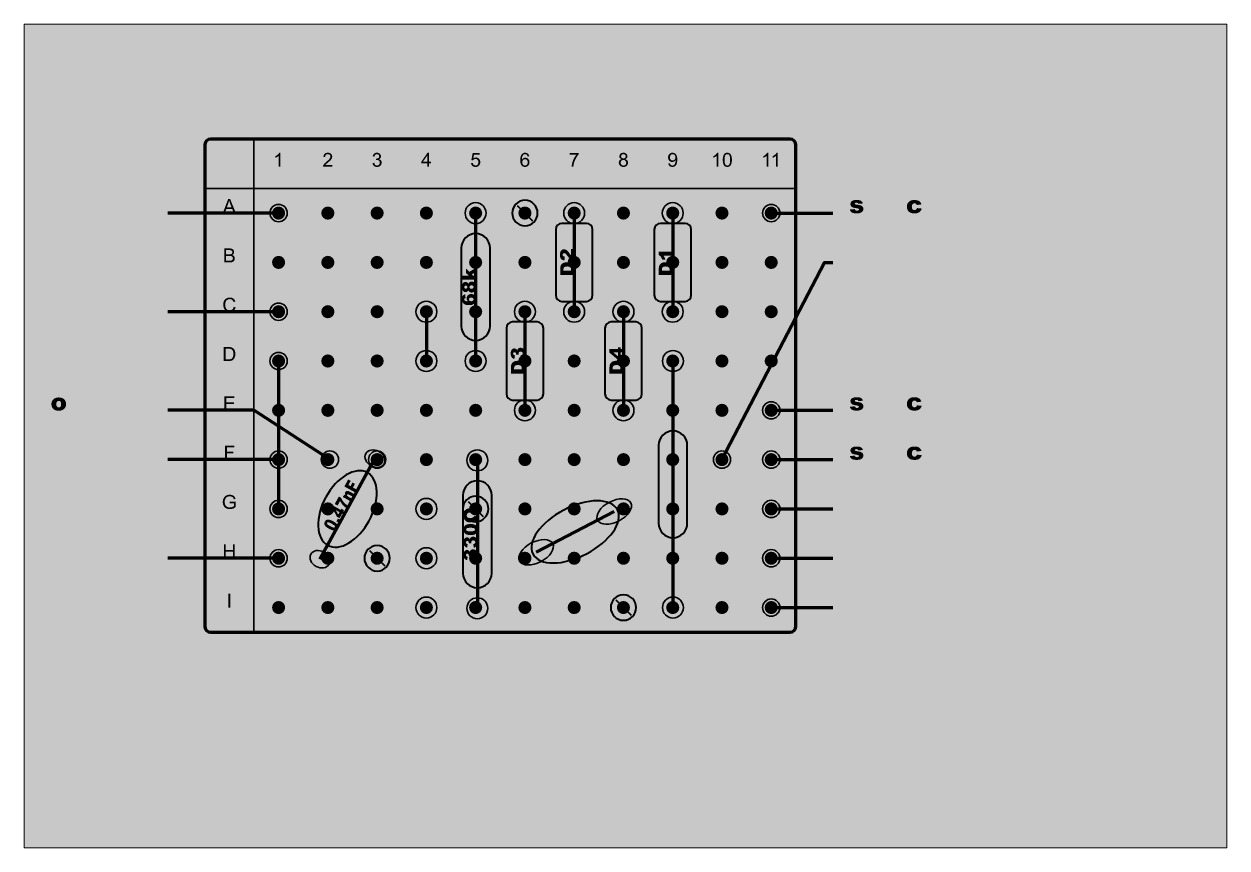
# Paper-space layout 'Layout1' of a CAD drawing. Header units: millimetres. Extents: x 0 to 207, y 0 to 141.
# The model-space entities are those that its viewports show. They can reach past a viewport. Long polylines and large blocks are cut down to what shows.
import ezdxf

# ---------------------------------------------------------------- set-up
doc = ezdxf.new("R2010")
doc.units = ezdxf.units.MM
for name, color, linetype in [('trackCuts', 7, 'Continuous'), ('veroComponents', 7, 'Continuous'), ('veroRoutes', 7, 'Continuous')]:
    doc.layers.add(name, color=color, linetype=linetype)

msp = doc.modelspace()

# ---------------------------------------------------------------- hatches: boundary and pattern name
at = {"true_color": 0xffffff, "transparency": 33554687}
msp.add_hatch(color=7, dxfattribs=at).paths.add_polyline_path([(206.73, 141.46), (206.73, 0), (0, 0), (0, 141.46)], flags=0)
at = {"true_color": 0x0e2a64, "transparency": 33554687}
h = msp.add_hatch(color=158, dxfattribs=at)
edge = h.paths.add_edge_path(flags=0)
edge.add_spline(control_points=[(132.64, 120.65), (132.64, 120.65), (132.64, 38.1), (132.64, 38.1), (132.64, 37.52), (132.17, 37.04), (131.59, 37.04), (131.59, 37.04), (32.1, 37.04), (32.1, 37.04), (31.52, 37.04), (31.04, 37.52), (31.04, 38.1), (31.04, 38.1), (31.04, 120.65), (31.04, 120.65), (31.04, 121.23), (31.52, 121.71), (32.1, 121.71), (32.1, 121.71), (131.59, 121.71), (131.59, 121.71), (132.17, 121.71), (132.64, 121.23), (132.64, 120.65)], knot_values=[0, 0, 0, 0, 1, 1, 1, 2, 2, 2, 3, 3, 3, 4, 4, 4, 5, 5, 5, 6, 6, 6, 7, 7, 7, 8, 8, 8, 8], degree=3, periodic=1)
at = {"true_color": 0xd7dce2, "transparency": 33554687}
h = msp.add_hatch(color=254, dxfattribs=at)
edge = h.paths.add_edge_path(flags=0)
edge.add_spline(control_points=[(44.06, 116.97), (44.06, 116.97), (43.77, 116.97), (43.77, 116.97), (43.77, 116.97), (43.77, 118.84), (43.77, 118.84), (43.7, 118.78), (43.6, 118.71), (43.49, 118.64), (43.37, 118.57), (43.27, 118.52), (43.18, 118.49), (43.18, 118.49), (43.18, 118.77), (43.18, 118.77), (43.34, 118.85), (43.49, 118.94), (43.61, 119.06), (43.73, 119.17), (43.82, 119.27), (43.87, 119.38), (43.87, 119.38), (44.06, 119.38), (44.06, 119.38), (44.06, 119.38), (44.06, 116.97), (44.06, 116.97)], knot_values=[0, 0, 0, 0, 1, 1, 1, 2, 2, 2, 3, 3, 3, 4, 4, 4, 5, 5, 5, 6, 6, 6, 7, 7, 7, 8, 8, 8, 9, 9, 9, 9], degree=3, periodic=1)
h = msp.add_hatch(color=254, dxfattribs=at)
edge = h.paths.add_edge_path(flags=0)
edge.add_spline(control_points=[(52.97, 117.25), (52.97, 117.25), (52.97, 116.97), (52.97, 116.97), (52.97, 116.97), (51.38, 116.97), (51.38, 116.97), (51.38, 117.04), (51.39, 117.11), (51.41, 117.17), (51.46, 117.28), (51.52, 117.39), (51.61, 117.49), (51.7, 117.6), (51.83, 117.72), (51.99, 117.85), (52.26, 118.07), (52.43, 118.24), (52.52, 118.36), (52.61, 118.49), (52.66, 118.61), (52.66, 118.72), (52.66, 118.83), (52.62, 118.93), (52.54, 119.01), (52.45, 119.09), (52.34, 119.13), (52.21, 119.13), (52.07, 119.13), (51.95, 119.09), (51.87, 119), (51.78, 118.92), (51.74, 118.8), (51.74, 118.65), (51.74, 118.65), (51.44, 118.68), (51.44, 118.68), (51.46, 118.91), (51.53, 119.08), (51.67, 119.2), (51.81, 119.32), (51.99, 119.38), (52.22, 119.38), (52.45, 119.38), (52.63, 119.31), (52.76, 119.18), (52.9, 119.06), (52.96, 118.9), (52.96, 118.71), (52.96, 118.61), (52.94, 118.52), (52.9, 118.43), (52.86, 118.33), (52.8, 118.24), (52.71, 118.13), (52.62, 118.03), (52.47, 117.89), (52.25, 117.71), (52.08, 117.56), (51.96, 117.46), (51.91, 117.41), (51.86, 117.36), (51.82, 117.3), (51.79, 117.25), (51.79, 117.25), (52.97, 117.25), (52.97, 117.25)], knot_values=[0, 0, 0, 0, 1, 1, 1, 2, 2, 2, 3, 3, 3, 4, 4, 4, 5, 5, 5, 6, 6, 6, 7, 7, 7, 8, 8, 8, 9, 9, 9, 10, 10, 10, 11, 11, 11, 12, 12, 12, 13, 13, 13, 14, 14, 14, 15, 15, 15, 16, 16, 16, 17, 17, 17, 18, 18, 18, 19, 19, 19, 20, 20, 20, 21, 21, 21, 22, 22, 22, 22], degree=3, periodic=1)
h = msp.add_hatch(color=254, dxfattribs=at)
edge = h.paths.add_edge_path(flags=0)
edge.add_spline(control_points=[(59.89, 117.6), (59.89, 117.6), (60.18, 117.64), (60.18, 117.64), (60.21, 117.47), (60.27, 117.35), (60.35, 117.28), (60.44, 117.21), (60.53, 117.17), (60.65, 117.17), (60.79, 117.17), (60.91, 117.22), (61, 117.31), (61.1, 117.41), (61.14, 117.53), (61.14, 117.67), (61.14, 117.8), (61.1, 117.92), (61.01, 118), (60.92, 118.09), (60.81, 118.14), (60.68, 118.14), (60.62, 118.14), (60.55, 118.12), (60.47, 118.1), (60.47, 118.1), (60.5, 118.36), (60.5, 118.36), (60.52, 118.36), (60.54, 118.36), (60.55, 118.36), (60.67, 118.36), (60.79, 118.39), (60.89, 118.46), (60.99, 118.52), (61.04, 118.62), (61.04, 118.76), (61.04, 118.87), (61, 118.96), (60.93, 119.03), (60.85, 119.1), (60.76, 119.13), (60.64, 119.13), (60.53, 119.13), (60.43, 119.1), (60.36, 119.03), (60.28, 118.95), (60.23, 118.85), (60.21, 118.7), (60.21, 118.7), (59.92, 118.75), (59.92, 118.75), (59.95, 118.95), (60.03, 119.1), (60.16, 119.21), (60.29, 119.32), (60.45, 119.38), (60.64, 119.38), (60.77, 119.38), (60.89, 119.35), (61, 119.29), (61.11, 119.24), (61.19, 119.16), (61.25, 119.06), (61.31, 118.96), (61.34, 118.86), (61.34, 118.75), (61.34, 118.65), (61.31, 118.55), (61.26, 118.47), (61.2, 118.38), (61.12, 118.32), (61.01, 118.27), (61.15, 118.23), (61.26, 118.17), (61.34, 118.06), (61.42, 117.96), (61.46, 117.83), (61.46, 117.68), (61.46, 117.47), (61.38, 117.29), (61.23, 117.14), (61.08, 117), (60.88, 116.92), (60.65, 116.92), (60.44, 116.92), (60.26, 116.99), (60.12, 117.11), (59.99, 117.24), (59.91, 117.4), (59.89, 117.6)], knot_values=[0, 0, 0, 0, 1, 1, 1, 2, 2, 2, 3, 3, 3, 4, 4, 4, 5, 5, 5, 6, 6, 6, 7, 7, 7, 8, 8, 8, 9, 9, 9, 10, 10, 10, 11, 11, 11, 12, 12, 12, 13, 13, 13, 14, 14, 14, 15, 15, 15, 16, 16, 16, 17, 17, 17, 18, 18, 18, 19, 19, 19, 20, 20, 20, 21, 21, 21, 22, 22, 22, 23, 23, 23, 24, 24, 24, 25, 25, 25, 26, 26, 26, 27, 27, 27, 28, 28, 28, 29, 29, 29, 30, 30, 30, 30], degree=3, periodic=1)
h = msp.add_hatch(color=254, dxfattribs=at)
h.paths.add_polyline_path([(69.3, 116.97), (69.3, 117.54), (68.26, 117.54), (68.26, 117.81), (69.35, 119.37), (69.59, 119.37), (69.59, 117.81), (69.91, 117.81), (69.91, 117.54), (69.59, 117.54), (69.59, 116.97)], flags=0)
h.paths.add_polyline_path([(69.3, 117.81), (69.3, 118.89), (68.54, 117.81)], flags=0)
h = msp.add_hatch(color=254, dxfattribs=at)
edge = h.paths.add_edge_path(flags=0)
edge.add_spline(control_points=[(76.82, 117.6), (76.82, 117.6), (77.13, 117.62), (77.13, 117.62), (77.15, 117.47), (77.2, 117.36), (77.29, 117.28), (77.37, 117.21), (77.47, 117.17), (77.59, 117.17), (77.73, 117.17), (77.85, 117.22), (77.95, 117.33), (78.05, 117.44), (78.1, 117.58), (78.1, 117.75), (78.1, 117.92), (78.05, 118.05), (77.95, 118.15), (77.86, 118.25), (77.74, 118.3), (77.58, 118.3), (77.49, 118.3), (77.4, 118.28), (77.33, 118.23), (77.25, 118.19), (77.19, 118.13), (77.15, 118.07), (77.15, 118.07), (76.87, 118.1), (76.87, 118.1), (76.87, 118.1), (77.1, 119.33), (77.1, 119.33), (77.1, 119.33), (78.3, 119.33), (78.3, 119.33), (78.3, 119.33), (78.3, 119.05), (78.3, 119.05), (78.3, 119.05), (77.34, 119.05), (77.34, 119.05), (77.34, 119.05), (77.21, 118.41), (77.21, 118.41), (77.35, 118.51), (77.5, 118.56), (77.66, 118.56), (77.87, 118.56), (78.05, 118.49), (78.19, 118.34), (78.34, 118.19), (78.41, 118.01), (78.41, 117.78), (78.41, 117.56), (78.35, 117.38), (78.22, 117.22), (78.07, 117.02), (77.86, 116.93), (77.59, 116.93), (77.37, 116.93), (77.19, 116.99), (77.05, 117.11), (76.92, 117.23), (76.84, 117.39), (76.82, 117.6)], knot_values=[0, 0, 0, 0, 1, 1, 1, 2, 2, 2, 3, 3, 3, 4, 4, 4, 5, 5, 5, 6, 6, 6, 7, 7, 7, 8, 8, 8, 9, 9, 9, 10, 10, 10, 11, 11, 11, 12, 12, 12, 13, 13, 13, 14, 14, 14, 15, 15, 15, 16, 16, 16, 17, 17, 17, 18, 18, 18, 19, 19, 19, 20, 20, 20, 21, 21, 21, 22, 22, 22, 22], degree=3, periodic=1)
h = msp.add_hatch(color=254, dxfattribs=at)
edge = h.paths.add_edge_path(flags=0)
edge.add_spline(control_points=[(86.81, 118.78), (86.81, 118.78), (86.52, 118.76), (86.52, 118.76), (86.49, 118.87), (86.46, 118.96), (86.41, 119.01), (86.33, 119.09), (86.23, 119.13), (86.11, 119.13), (86.02, 119.13), (85.94, 119.11), (85.87, 119.06), (85.77, 118.99), (85.7, 118.89), (85.65, 118.76), (85.59, 118.63), (85.57, 118.44), (85.56, 118.2), (85.64, 118.31), (85.72, 118.39), (85.82, 118.44), (85.93, 118.5), (86.03, 118.52), (86.15, 118.52), (86.34, 118.52), (86.51, 118.45), (86.65, 118.31), (86.79, 118.16), (86.86, 117.98), (86.86, 117.75), (86.86, 117.6), (86.82, 117.46), (86.76, 117.33), (86.69, 117.2), (86.6, 117.1), (86.49, 117.03), (86.38, 116.96), (86.25, 116.93), (86.1, 116.93), (85.86, 116.93), (85.66, 117.02), (85.5, 117.2), (85.35, 117.38), (85.27, 117.68), (85.27, 118.09), (85.27, 118.55), (85.36, 118.89), (85.53, 119.1), (85.68, 119.28), (85.88, 119.38), (86.13, 119.38), (86.32, 119.38), (86.48, 119.32), (86.6, 119.22), (86.72, 119.11), (86.79, 118.97), (86.81, 118.78)], knot_values=[0, 0, 0, 0, 1, 1, 1, 2, 2, 2, 3, 3, 3, 4, 4, 4, 5, 5, 5, 6, 6, 6, 7, 7, 7, 8, 8, 8, 9, 9, 9, 10, 10, 10, 11, 11, 11, 12, 12, 12, 13, 13, 13, 14, 14, 14, 15, 15, 15, 16, 16, 16, 17, 17, 17, 18, 18, 18, 19, 19, 19, 19], degree=3, periodic=1)
edge = h.paths.add_edge_path(flags=0)
edge.add_spline(control_points=[(85.61, 117.74), (85.61, 117.64), (85.63, 117.55), (85.68, 117.45), (85.72, 117.36), (85.78, 117.29), (85.86, 117.24), (85.93, 117.19), (86.01, 117.17), (86.1, 117.17), (86.22, 117.17), (86.33, 117.22), (86.42, 117.32), (86.51, 117.42), (86.55, 117.56), (86.55, 117.73), (86.55, 117.89), (86.51, 118.02), (86.42, 118.12), (86.33, 118.22), (86.22, 118.26), (86.09, 118.26), (85.96, 118.26), (85.84, 118.22), (85.75, 118.12), (85.66, 118.02), (85.61, 117.9), (85.61, 117.74)], knot_values=[0, 0, 0, 0, 1, 1, 1, 2, 2, 2, 3, 3, 3, 4, 4, 4, 5, 5, 5, 6, 6, 6, 7, 7, 7, 8, 8, 8, 9, 9, 9, 9], degree=3, periodic=1)
h = msp.add_hatch(color=254, dxfattribs=at)
edge = h.paths.add_edge_path(flags=0)
edge.add_spline(control_points=[(93.77, 119.05), (93.77, 119.05), (93.77, 119.33), (93.77, 119.33), (93.77, 119.33), (95.32, 119.33), (95.32, 119.33), (95.32, 119.33), (95.32, 119.11), (95.32, 119.11), (95.17, 118.94), (95.02, 118.73), (94.87, 118.46), (94.72, 118.19), (94.6, 117.91), (94.52, 117.63), (94.46, 117.43), (94.43, 117.21), (94.41, 116.97), (94.41, 116.97), (94.11, 116.97), (94.11, 116.97), (94.11, 117.16), (94.15, 117.38), (94.22, 117.65), (94.29, 117.92), (94.39, 118.18), (94.52, 118.42), (94.66, 118.67), (94.8, 118.88), (94.95, 119.05), (94.95, 119.05), (93.77, 119.05), (93.77, 119.05)], knot_values=[0, 0, 0, 0, 1, 1, 1, 2, 2, 2, 3, 3, 3, 4, 4, 4, 5, 5, 5, 6, 6, 6, 7, 7, 7, 8, 8, 8, 9, 9, 9, 10, 10, 10, 11, 11, 11, 11], degree=3, periodic=1)
h = msp.add_hatch(color=254, dxfattribs=at)
edge = h.paths.add_edge_path(flags=0)
edge.add_spline(control_points=[(102.67, 118.27), (102.55, 118.31), (102.46, 118.38), (102.4, 118.46), (102.34, 118.54), (102.31, 118.64), (102.31, 118.76), (102.31, 118.93), (102.37, 119.08), (102.5, 119.2), (102.63, 119.32), (102.79, 119.38), (103, 119.38), (103.21, 119.38), (103.38, 119.31), (103.51, 119.19), (103.63, 119.07), (103.7, 118.92), (103.7, 118.75), (103.7, 118.64), (103.67, 118.54), (103.61, 118.46), (103.55, 118.38), (103.46, 118.31), (103.34, 118.27), (103.49, 118.22), (103.6, 118.14), (103.68, 118.04), (103.76, 117.93), (103.8, 117.8), (103.8, 117.65), (103.8, 117.45), (103.72, 117.28), (103.58, 117.14), (103.43, 117), (103.24, 116.93), (103.01, 116.93), (102.77, 116.93), (102.58, 117), (102.43, 117.14), (102.29, 117.28), (102.21, 117.45), (102.21, 117.66), (102.21, 117.82), (102.25, 117.95), (102.33, 118.05), (102.41, 118.16), (102.53, 118.23), (102.67, 118.27)], knot_values=[0, 0, 0, 0, 1, 1, 1, 2, 2, 2, 3, 3, 3, 4, 4, 4, 5, 5, 5, 6, 6, 6, 7, 7, 7, 8, 8, 8, 9, 9, 9, 10, 10, 10, 11, 11, 11, 12, 12, 12, 13, 13, 13, 14, 14, 14, 15, 15, 15, 16, 16, 16, 16], degree=3, periodic=1)
edge = h.paths.add_edge_path(flags=0)
edge.add_spline(control_points=[(102.61, 118.77), (102.61, 118.65), (102.65, 118.56), (102.72, 118.49), (102.8, 118.42), (102.89, 118.38), (103.01, 118.38), (103.12, 118.38), (103.21, 118.42), (103.29, 118.49), (103.36, 118.56), (103.39, 118.65), (103.39, 118.75), (103.39, 118.86), (103.36, 118.95), (103.28, 119.02), (103.21, 119.1), (103.12, 119.13), (103, 119.13), (102.89, 119.13), (102.8, 119.1), (102.72, 119.03), (102.65, 118.95), (102.61, 118.87), (102.61, 118.77)], knot_values=[0, 0, 0, 0, 1, 1, 1, 2, 2, 2, 3, 3, 3, 4, 4, 4, 5, 5, 5, 6, 6, 6, 7, 7, 7, 8, 8, 8, 8], degree=3, periodic=1)
edge = h.paths.add_edge_path(flags=0)
edge.add_spline(control_points=[(102.52, 117.66), (102.52, 117.58), (102.54, 117.49), (102.58, 117.42), (102.62, 117.34), (102.68, 117.28), (102.76, 117.23), (102.83, 117.19), (102.92, 117.17), (103.01, 117.17), (103.15, 117.17), (103.27, 117.21), (103.36, 117.3), (103.45, 117.39), (103.49, 117.51), (103.49, 117.65), (103.49, 117.79), (103.45, 117.91), (103.35, 118), (103.26, 118.09), (103.14, 118.14), (103, 118.14), (102.86, 118.14), (102.75, 118.09), (102.65, 118), (102.56, 117.91), (102.52, 117.8), (102.52, 117.66)], knot_values=[0, 0, 0, 0, 1, 1, 1, 2, 2, 2, 3, 3, 3, 4, 4, 4, 5, 5, 5, 6, 6, 6, 7, 7, 7, 8, 8, 8, 9, 9, 9, 9], degree=3, periodic=1)
h = msp.add_hatch(color=254, dxfattribs=at)
edge = h.paths.add_edge_path(flags=0)
edge.add_spline(control_points=[(110.73, 117.52), (110.73, 117.52), (111.01, 117.55), (111.01, 117.55), (111.04, 117.41), (111.08, 117.32), (111.15, 117.26), (111.22, 117.2), (111.3, 117.17), (111.41, 117.17), (111.5, 117.17), (111.58, 117.19), (111.65, 117.23), (111.72, 117.27), (111.77, 117.33), (111.82, 117.4), (111.86, 117.47), (111.9, 117.56), (111.93, 117.68), (111.95, 117.8), (111.97, 117.92), (111.97, 118.04), (111.97, 118.05), (111.97, 118.07), (111.97, 118.1), (111.91, 118), (111.83, 117.93), (111.73, 117.87), (111.62, 117.81), (111.51, 117.78), (111.4, 117.78), (111.2, 117.78), (111.03, 117.85), (110.89, 118), (110.75, 118.14), (110.68, 118.33), (110.68, 118.57), (110.68, 118.81), (110.76, 119), (110.9, 119.15), (111.04, 119.3), (111.22, 119.38), (111.44, 119.38), (111.6, 119.38), (111.74, 119.33), (111.87, 119.25), (112, 119.17), (112.09, 119.05), (112.16, 118.89), (112.23, 118.74), (112.26, 118.51), (112.26, 118.22), (112.26, 117.91), (112.23, 117.66), (112.16, 117.48), (112.1, 117.3), (112, 117.16), (111.87, 117.07), (111.73, 116.97), (111.58, 116.93), (111.4, 116.93), (111.22, 116.93), (111.06, 116.98), (110.94, 117.08), (110.82, 117.19), (110.75, 117.33), (110.73, 117.52)], knot_values=[0, 0, 0, 0, 1, 1, 1, 2, 2, 2, 3, 3, 3, 4, 4, 4, 5, 5, 5, 6, 6, 6, 7, 7, 7, 8, 8, 8, 9, 9, 9, 10, 10, 10, 11, 11, 11, 12, 12, 12, 13, 13, 13, 14, 14, 14, 15, 15, 15, 16, 16, 16, 17, 17, 17, 18, 18, 18, 19, 19, 19, 20, 20, 20, 21, 21, 21, 22, 22, 22, 22], degree=3, periodic=1)
edge = h.paths.add_edge_path(flags=0)
edge.add_spline(control_points=[(111.94, 118.58), (111.94, 118.75), (111.89, 118.88), (111.8, 118.98), (111.71, 119.08), (111.6, 119.13), (111.48, 119.13), (111.34, 119.13), (111.23, 119.08), (111.13, 118.97), (111.04, 118.86), (110.99, 118.73), (110.99, 118.56), (110.99, 118.4), (111.03, 118.28), (111.13, 118.18), (111.22, 118.09), (111.33, 118.04), (111.47, 118.04), (111.6, 118.04), (111.72, 118.09), (111.8, 118.18), (111.89, 118.28), (111.94, 118.41), (111.94, 118.58)], knot_values=[0, 0, 0, 0, 1, 1, 1, 2, 2, 2, 3, 3, 3, 4, 4, 4, 5, 5, 5, 6, 6, 6, 7, 7, 7, 8, 8, 8, 8], degree=3, periodic=1)
h = msp.add_hatch(color=254, dxfattribs=at)
edge = h.paths.add_edge_path(flags=0)
edge.add_spline(control_points=[(119.33, 116.97), (119.33, 116.97), (119.03, 116.97), (119.03, 116.97), (119.03, 116.97), (119.03, 118.84), (119.03, 118.84), (118.96, 118.78), (118.87, 118.71), (118.76, 118.64), (118.64, 118.57), (118.54, 118.52), (118.45, 118.49), (118.45, 118.49), (118.45, 118.77), (118.45, 118.77), (118.61, 118.85), (118.75, 118.94), (118.88, 119.06), (119, 119.17), (119.09, 119.27), (119.14, 119.38), (119.14, 119.38), (119.33, 119.38), (119.33, 119.38), (119.33, 119.38), (119.33, 116.97), (119.33, 116.97)], knot_values=[0, 0, 0, 0, 1, 1, 1, 2, 2, 2, 3, 3, 3, 4, 4, 4, 5, 5, 5, 6, 6, 6, 7, 7, 7, 8, 8, 8, 9, 9, 9, 9], degree=3, periodic=1)
h = msp.add_hatch(color=254, dxfattribs=at)
edge = h.paths.add_edge_path(flags=0)
edge.add_spline(control_points=[(120.08, 118.15), (120.08, 118.43), (120.11, 118.66), (120.17, 118.83), (120.23, 119.01), (120.32, 119.14), (120.43, 119.24), (120.55, 119.33), (120.69, 119.38), (120.87, 119.38), (120.99, 119.38), (121.11, 119.35), (121.2, 119.3), (121.3, 119.25), (121.38, 119.17), (121.45, 119.07), (121.51, 118.98), (121.56, 118.86), (121.59, 118.72), (121.63, 118.58), (121.65, 118.39), (121.65, 118.15), (121.65, 117.87), (121.62, 117.64), (121.56, 117.47), (121.5, 117.3), (121.42, 117.16), (121.3, 117.07), (121.19, 116.97), (121.04, 116.93), (120.87, 116.93), (120.63, 116.93), (120.45, 117.01), (120.32, 117.17), (120.16, 117.37), (120.08, 117.7), (120.08, 118.15)], knot_values=[0, 0, 0, 0, 1, 1, 1, 2, 2, 2, 3, 3, 3, 4, 4, 4, 5, 5, 5, 6, 6, 6, 7, 7, 7, 8, 8, 8, 9, 9, 9, 10, 10, 10, 11, 11, 11, 12, 12, 12, 12], degree=3, periodic=1)
edge = h.paths.add_edge_path(flags=0)
edge.add_spline(control_points=[(120.39, 118.15), (120.39, 117.76), (120.43, 117.49), (120.52, 117.36), (120.62, 117.23), (120.73, 117.17), (120.87, 117.17), (121, 117.17), (121.11, 117.23), (121.21, 117.36), (121.3, 117.5), (121.35, 117.76), (121.35, 118.15), (121.35, 118.55), (121.3, 118.81), (121.21, 118.94), (121.11, 119.07), (121, 119.13), (120.86, 119.13), (120.73, 119.13), (120.62, 119.07), (120.54, 118.96), (120.44, 118.81), (120.39, 118.54), (120.39, 118.15)], knot_values=[0, 0, 0, 0, 1, 1, 1, 2, 2, 2, 3, 3, 3, 4, 4, 4, 5, 5, 5, 6, 6, 6, 7, 7, 7, 8, 8, 8, 8], degree=3, periodic=1)
h = msp.add_hatch(color=254, dxfattribs=at)
edge = h.paths.add_edge_path(flags=0)
edge.add_spline(control_points=[(127.92, 116.97), (127.92, 116.97), (127.63, 116.97), (127.63, 116.97), (127.63, 116.97), (127.63, 118.84), (127.63, 118.84), (127.55, 118.78), (127.46, 118.71), (127.35, 118.64), (127.23, 118.57), (127.13, 118.52), (127.04, 118.49), (127.04, 118.49), (127.04, 118.77), (127.04, 118.77), (127.2, 118.85), (127.35, 118.94), (127.47, 119.06), (127.59, 119.17), (127.68, 119.27), (127.73, 119.38), (127.73, 119.38), (127.92, 119.38), (127.92, 119.38), (127.92, 119.38), (127.92, 116.97), (127.92, 116.97)], knot_values=[0, 0, 0, 0, 1, 1, 1, 2, 2, 2, 3, 3, 3, 4, 4, 4, 5, 5, 5, 6, 6, 6, 7, 7, 7, 8, 8, 8, 9, 9, 9, 9], degree=3, periodic=1)
h = msp.add_hatch(color=254, dxfattribs=at)
edge = h.paths.add_edge_path(flags=0)
edge.add_spline(control_points=[(129.54, 116.97), (129.54, 116.97), (129.24, 116.97), (129.24, 116.97), (129.24, 116.97), (129.24, 118.84), (129.24, 118.84), (129.17, 118.78), (129.08, 118.71), (128.96, 118.64), (128.85, 118.57), (128.74, 118.52), (128.65, 118.49), (128.65, 118.49), (128.65, 118.77), (128.65, 118.77), (128.82, 118.85), (128.96, 118.94), (129.08, 119.06), (129.21, 119.17), (129.29, 119.27), (129.35, 119.38), (129.35, 119.38), (129.54, 119.38), (129.54, 119.38), (129.54, 119.38), (129.54, 116.97), (129.54, 116.97)], knot_values=[0, 0, 0, 0, 1, 1, 1, 2, 2, 2, 3, 3, 3, 4, 4, 4, 5, 5, 5, 6, 6, 6, 7, 7, 7, 8, 8, 8, 9, 9, 9, 9], degree=3, periodic=1)
at = {"true_color": 0xff5b61, "transparency": 33554687}
h = msp.add_hatch(color=11, dxfattribs=at)
edge = h.paths.add_edge_path(flags=0)
edge.add_spline(control_points=[(16.32, 109.69), (16.32, 109.69), (17.16, 109.79), (17.16, 109.79), (17.18, 109.68), (17.22, 109.59), (17.27, 109.55), (17.32, 109.5), (17.38, 109.47), (17.46, 109.47), (17.6, 109.47), (17.7, 109.54), (17.78, 109.68), (17.83, 109.78), (17.87, 109.99), (17.9, 110.32), (17.8, 110.21), (17.7, 110.14), (17.59, 110.09), (17.48, 110.04), (17.36, 110.02), (17.22, 110.02), (16.95, 110.02), (16.72, 110.11), (16.54, 110.31), (16.35, 110.5), (16.26, 110.74), (16.26, 111.04), (16.26, 111.24), (16.3, 111.42), (16.4, 111.59), (16.49, 111.75), (16.62, 111.88), (16.79, 111.96), (16.96, 112.05), (17.17, 112.09), (17.42, 112.09), (17.72, 112.09), (17.97, 112.04), (18.15, 111.93), (18.33, 111.83), (18.48, 111.66), (18.59, 111.44), (18.7, 111.21), (18.75, 110.91), (18.75, 110.54), (18.75, 109.99), (18.64, 109.59), (18.41, 109.34), (18.18, 109.08), (17.86, 108.96), (17.45, 108.96), (17.21, 108.96), (17.02, 108.98), (16.88, 109.04), (16.74, 109.1), (16.62, 109.18), (16.53, 109.29), (16.44, 109.39), (16.37, 109.53), (16.32, 109.69)], knot_values=[0, 0, 0, 0, 1, 1, 1, 2, 2, 2, 3, 3, 3, 4, 4, 4, 5, 5, 5, 6, 6, 6, 7, 7, 7, 8, 8, 8, 9, 9, 9, 10, 10, 10, 11, 11, 11, 12, 12, 12, 13, 13, 13, 14, 14, 14, 15, 15, 15, 16, 16, 16, 17, 17, 17, 18, 18, 18, 19, 19, 19, 20, 20, 20, 20], degree=3, periodic=1)
edge = h.paths.add_edge_path(flags=0)
edge.add_spline(control_points=[(17.87, 111.04), (17.87, 111.2), (17.83, 111.33), (17.75, 111.43), (17.66, 111.52), (17.56, 111.57), (17.44, 111.57), (17.33, 111.57), (17.24, 111.52), (17.17, 111.44), (17.09, 111.36), (17.06, 111.23), (17.06, 111.06), (17.06, 110.89), (17.09, 110.76), (17.17, 110.67), (17.25, 110.58), (17.34, 110.54), (17.46, 110.54), (17.57, 110.54), (17.67, 110.58), (17.75, 110.67), (17.83, 110.75), (17.87, 110.88), (17.87, 111.04)], knot_values=[0, 0, 0, 0, 1, 1, 1, 2, 2, 2, 3, 3, 3, 4, 4, 4, 5, 5, 5, 6, 6, 6, 7, 7, 7, 8, 8, 8, 8], degree=3, periodic=1)
msp.add_hatch(color=11, dxfattribs=at).paths.add_polyline_path([(18.94, 112.04), (19.92, 112.04), (20.6, 109.86), (21.28, 112.04), (22.23, 112.04), (21.1, 109.01), (20.09, 109.01)], flags=0)
at = {"true_color": 0xe2763a, "transparency": 33554687}
h = msp.add_hatch(color=23, dxfattribs=at)
h.paths.add_polyline_path([(148.57, 112.04), (149.42, 112.04), (149.42, 111.47), (148.57, 111.47)], flags=0)
h.paths.add_polyline_path([(148.57, 111.2), (149.42, 111.2), (149.42, 109.01), (148.57, 109.01)], flags=0)
h = msp.add_hatch(color=23, dxfattribs=at)
edge = h.paths.add_edge_path(flags=0)
edge.add_spline(control_points=[(150.97, 112.04), (150.97, 112.04), (150.97, 111.2), (150.97, 111.2), (150.97, 111.2), (151.43, 111.2), (151.43, 111.2), (151.43, 111.2), (151.43, 110.59), (151.43, 110.59), (151.43, 110.59), (150.97, 110.59), (150.97, 110.59), (150.97, 110.59), (150.97, 109.81), (150.97, 109.81), (150.97, 109.72), (150.98, 109.65), (150.99, 109.62), (151.02, 109.58), (151.07, 109.55), (151.14, 109.55), (151.2, 109.55), (151.29, 109.57), (151.4, 109.61), (151.4, 109.61), (151.46, 109.03), (151.46, 109.03), (151.25, 108.98), (151.06, 108.96), (150.88, 108.96), (150.67, 108.96), (150.51, 108.99), (150.42, 109.04), (150.32, 109.09), (150.24, 109.17), (150.2, 109.28), (150.15, 109.39), (150.12, 109.57), (150.12, 109.82), (150.12, 109.82), (150.12, 110.59), (150.12, 110.59), (150.12, 110.59), (149.81, 110.59), (149.81, 110.59), (149.81, 110.59), (149.81, 111.2), (149.81, 111.2), (149.81, 111.2), (150.12, 111.2), (150.12, 111.2), (150.12, 111.2), (150.12, 111.61), (150.12, 111.61), (150.12, 111.61), (150.97, 112.04), (150.97, 112.04)], knot_values=[0, 0, 0, 0, 1, 1, 1, 2, 2, 2, 3, 3, 3, 4, 4, 4, 5, 5, 5, 6, 6, 6, 7, 7, 7, 8, 8, 8, 9, 9, 9, 10, 10, 10, 11, 11, 11, 12, 12, 12, 13, 13, 13, 14, 14, 14, 15, 15, 15, 16, 16, 16, 17, 17, 17, 18, 18, 18, 19, 19, 19, 19], degree=3, periodic=1)
h = msp.add_hatch(color=23, dxfattribs=at)
edge = h.paths.add_edge_path(flags=0)
edge.add_spline(control_points=[(154.58, 112.04), (154.58, 112.04), (155.42, 112.04), (155.42, 112.04), (155.42, 112.04), (155.42, 110.92), (155.42, 110.92), (155.54, 111.04), (155.65, 111.13), (155.77, 111.18), (155.88, 111.23), (156.01, 111.25), (156.17, 111.25), (156.39, 111.25), (156.58, 111.18), (156.71, 111.04), (156.84, 110.91), (156.9, 110.69), (156.9, 110.4), (156.9, 110.4), (156.9, 109.01), (156.9, 109.01), (156.9, 109.01), (156.06, 109.01), (156.06, 109.01), (156.06, 109.01), (156.06, 110.22), (156.06, 110.22), (156.06, 110.35), (156.03, 110.45), (155.98, 110.51), (155.93, 110.57), (155.86, 110.59), (155.77, 110.59), (155.67, 110.59), (155.58, 110.56), (155.52, 110.48), (155.46, 110.4), (155.42, 110.26), (155.42, 110.06), (155.42, 110.06), (155.42, 109.01), (155.42, 109.01), (155.42, 109.01), (154.58, 109.01), (154.58, 109.01), (154.58, 109.01), (154.58, 112.04), (154.58, 112.04)], knot_values=[0, 0, 0, 0, 1, 1, 1, 2, 2, 2, 3, 3, 3, 4, 4, 4, 5, 5, 5, 6, 6, 6, 7, 7, 7, 8, 8, 8, 9, 9, 9, 10, 10, 10, 11, 11, 11, 12, 12, 12, 13, 13, 13, 14, 14, 14, 15, 15, 15, 16, 16, 16, 16], degree=3, periodic=1)
h = msp.add_hatch(color=23, dxfattribs=at)
edge = h.paths.add_edge_path(flags=0)
edge.add_spline(control_points=[(159.23, 112.09), (159.23, 112.09), (159.23, 109.01), (159.23, 109.01), (159.23, 109.01), (158.38, 109.01), (158.38, 109.01), (158.38, 109.01), (158.38, 111.03), (158.38, 111.03), (158.24, 110.92), (158.11, 110.84), (157.98, 110.77), (157.85, 110.71), (157.69, 110.65), (157.5, 110.59), (157.5, 110.59), (157.5, 111.28), (157.5, 111.28), (157.78, 111.37), (158.01, 111.48), (158.17, 111.61), (158.32, 111.74), (158.45, 111.9), (158.54, 112.09), (158.54, 112.09), (159.23, 112.09), (159.23, 112.09)], knot_values=[0, 0, 0, 0, 1, 1, 1, 2, 2, 2, 3, 3, 3, 4, 4, 4, 5, 5, 5, 6, 6, 6, 7, 7, 7, 8, 8, 8, 9, 9, 9, 9], degree=3, periodic=1)
h = msp.add_hatch(color=23, dxfattribs=at)
edge = h.paths.add_edge_path(flags=0)
edge.add_spline(control_points=[(162.38, 111.16), (162.38, 111.16), (161.58, 111.3), (161.58, 111.3), (161.65, 111.56), (161.78, 111.75), (161.96, 111.89), (162.15, 112.02), (162.42, 112.09), (162.76, 112.09), (163.16, 112.09), (163.44, 112.02), (163.62, 111.87), (163.8, 111.72), (163.88, 111.54), (163.88, 111.31), (163.88, 111.18), (163.85, 111.06), (163.78, 110.96), (163.71, 110.85), (163.6, 110.76), (163.45, 110.68), (163.57, 110.65), (163.66, 110.62), (163.72, 110.58), (163.82, 110.52), (163.9, 110.43), (163.96, 110.33), (164.01, 110.23), (164.04, 110.11), (164.04, 109.97), (164.04, 109.79), (163.99, 109.62), (163.9, 109.46), (163.81, 109.3), (163.68, 109.18), (163.5, 109.09), (163.33, 109), (163.1, 108.96), (162.82, 108.96), (162.54, 108.96), (162.32, 108.99), (162.17, 109.05), (162.01, 109.12), (161.88, 109.21), (161.77, 109.34), (161.67, 109.46), (161.59, 109.62), (161.54, 109.81), (161.54, 109.81), (162.38, 109.92), (162.38, 109.92), (162.41, 109.75), (162.46, 109.63), (162.53, 109.57), (162.6, 109.5), (162.69, 109.47), (162.8, 109.47), (162.91, 109.47), (163, 109.51), (163.08, 109.59), (163.15, 109.68), (163.19, 109.79), (163.19, 109.92), (163.19, 110.06), (163.16, 110.17), (163.08, 110.25), (163.01, 110.33), (162.91, 110.37), (162.79, 110.37), (162.72, 110.37), (162.63, 110.35), (162.52, 110.32), (162.52, 110.32), (162.56, 110.92), (162.56, 110.92), (162.61, 110.91), (162.64, 110.91), (162.67, 110.91), (162.78, 110.91), (162.87, 110.94), (162.95, 111.01), (163.02, 111.08), (163.06, 111.17), (163.06, 111.26), (163.06, 111.36), (163.03, 111.43), (162.97, 111.48), (162.92, 111.54), (162.84, 111.57), (162.75, 111.57), (162.65, 111.57), (162.57, 111.54), (162.5, 111.48), (162.44, 111.42), (162.4, 111.31), (162.38, 111.16)], knot_values=[0, 0, 0, 0, 1, 1, 1, 2, 2, 2, 3, 3, 3, 4, 4, 4, 5, 5, 5, 6, 6, 6, 7, 7, 7, 8, 8, 8, 9, 9, 9, 10, 10, 10, 11, 11, 11, 12, 12, 12, 13, 13, 13, 14, 14, 14, 15, 15, 15, 16, 16, 16, 17, 17, 17, 18, 18, 18, 19, 19, 19, 20, 20, 20, 21, 21, 21, 22, 22, 22, 23, 23, 23, 24, 24, 24, 25, 25, 25, 26, 26, 26, 27, 27, 27, 28, 28, 28, 29, 29, 29, 30, 30, 30, 31, 31, 31, 32, 32, 32, 32], degree=3, periodic=1)
at = {"true_color": 0xd7dce2, "transparency": 33554687}
h = msp.add_hatch(color=254, dxfattribs=at)
h.paths.add_polyline_path([(34.16, 109.01), (35.08, 111.41), (35.42, 111.41), (36.4, 109.01), (36.04, 109.01), (35.76, 109.73), (34.76, 109.73), (34.49, 109.01)], flags=0)
edge = h.paths.add_edge_path(flags=0)
edge.add_spline(control_points=[(34.85, 109.99), (34.85, 109.99), (35.66, 109.99), (35.66, 109.99), (35.66, 109.99), (35.41, 110.66), (35.41, 110.66), (35.33, 110.86), (35.28, 111.03), (35.24, 111.16), (35.21, 111), (35.17, 110.85), (35.11, 110.7), (35.11, 110.7), (34.85, 109.99), (34.85, 109.99)], knot_values=[0, 0, 0, 0, 1, 1, 1, 2, 2, 2, 3, 3, 3, 4, 4, 4, 5, 5, 5, 5], degree=3, periodic=1)
at = {"true_color": 0x767c82, "transparency": 33554687}
h = msp.add_hatch(color=8, dxfattribs=at)
edge = h.paths.add_edge_path(flags=0)
edge.add_spline(control_points=[(130.88, 109.01), (130.88, 107.65), (129.77, 106.54), (128.41, 106.54), (128.41, 106.54), (43.74, 106.54), (43.74, 106.54), (42.38, 106.54), (41.27, 107.65), (41.27, 109.01), (41.27, 110.37), (42.38, 111.48), (43.74, 111.48), (43.74, 111.48), (128.41, 111.48), (128.41, 111.48), (129.77, 111.48), (130.88, 110.37), (130.88, 109.01)], knot_values=[0, 0, 0, 0, 1, 1, 1, 2, 2, 2, 3, 3, 3, 4, 4, 4, 5, 5, 5, 6, 6, 6, 6], degree=3, periodic=1)
at = {"true_color": 0xff5b61, "transparency": 33554490}
h = msp.add_hatch(color=11, dxfattribs=at)
edge = h.paths.add_edge_path(flags=0)
edge.add_spline(control_points=[(80.08, 109.01), (80.08, 107.65), (78.97, 106.54), (77.61, 106.54), (77.61, 106.54), (43.74, 106.54), (43.74, 106.54), (42.38, 106.54), (41.27, 107.65), (41.27, 109.01), (41.27, 110.37), (42.38, 111.48), (43.74, 111.48), (43.74, 111.48), (77.61, 111.48), (77.61, 111.48), (78.97, 111.48), (80.08, 110.37), (80.08, 109.01)], knot_values=[0, 0, 0, 0, 1, 1, 1, 2, 2, 2, 3, 3, 3, 4, 4, 4, 5, 5, 5, 6, 6, 6, 6], degree=3, periodic=1)
at = {"true_color": 0xff5b61, "transparency": 33554687}
h = msp.add_hatch(color=11, dxfattribs=at)
edge = h.paths.add_edge_path(flags=0)
edge.add_spline(control_points=[(43.74, 110.49), (44.56, 110.49), (45.23, 109.83), (45.23, 109.01), (45.23, 108.19), (44.56, 107.53), (43.74, 107.53), (42.93, 107.53), (42.26, 108.19), (42.26, 109.01), (42.26, 109.83), (42.93, 110.49), (43.74, 110.49)], knot_values=[0, 0, 0, 0, 1, 1, 1, 2, 2, 2, 3, 3, 3, 4, 4, 4, 4], degree=3, periodic=1)
at = {"true_color": 0xf1f3f5, "transparency": 33554674}
h = msp.add_hatch(color=7, dxfattribs=at)
edge = h.paths.add_edge_path(flags=0)
edge.add_spline(control_points=[(43.74, 110.14), (44.37, 110.14), (44.87, 109.63), (44.87, 109.01), (44.87, 108.39), (44.37, 107.88), (43.74, 107.88), (43.12, 107.88), (42.62, 108.39), (42.62, 109.01), (42.62, 109.63), (43.12, 110.14), (43.74, 110.14)], knot_values=[0, 0, 0, 0, 1, 1, 1, 2, 2, 2, 3, 3, 3, 4, 4, 4, 4], degree=3, periodic=1)
h = msp.add_hatch(color=7, dxfattribs=at)
edge = h.paths.add_edge_path(flags=0)
edge.add_spline(control_points=[(52.21, 110.14), (52.83, 110.14), (53.34, 109.63), (53.34, 109.01), (53.34, 108.39), (52.83, 107.88), (52.21, 107.88), (51.59, 107.88), (51.08, 108.39), (51.08, 109.01), (51.08, 109.63), (51.59, 110.14), (52.21, 110.14)], knot_values=[0, 0, 0, 0, 1, 1, 1, 2, 2, 2, 3, 3, 3, 4, 4, 4, 4], degree=3, periodic=1)
h = msp.add_hatch(color=7, dxfattribs=at)
edge = h.paths.add_edge_path(flags=0)
edge.add_spline(control_points=[(60.68, 110.14), (61.3, 110.14), (61.81, 109.63), (61.81, 109.01), (61.81, 108.39), (61.3, 107.88), (60.68, 107.88), (60.05, 107.88), (59.55, 108.39), (59.55, 109.01), (59.55, 109.63), (60.05, 110.14), (60.68, 110.14)], knot_values=[0, 0, 0, 0, 1, 1, 1, 2, 2, 2, 3, 3, 3, 4, 4, 4, 4], degree=3, periodic=1)
h = msp.add_hatch(color=7, dxfattribs=at)
edge = h.paths.add_edge_path(flags=0)
edge.add_spline(control_points=[(69.14, 110.14), (69.77, 110.14), (70.27, 109.63), (70.27, 109.01), (70.27, 108.39), (69.77, 107.88), (69.14, 107.88), (68.52, 107.88), (68.02, 108.39), (68.02, 109.01), (68.02, 109.63), (68.52, 110.14), (69.14, 110.14)], knot_values=[0, 0, 0, 0, 1, 1, 1, 2, 2, 2, 3, 3, 3, 4, 4, 4, 4], degree=3, periodic=1)
h = msp.add_hatch(color=7, dxfattribs=at)
edge = h.paths.add_edge_path(flags=0)
edge.add_spline(control_points=[(77.61, 110.14), (78.23, 110.14), (78.74, 109.63), (78.74, 109.01), (78.74, 108.39), (78.23, 107.88), (77.61, 107.88), (76.99, 107.88), (76.48, 108.39), (76.48, 109.01), (76.48, 109.63), (76.99, 110.14), (77.61, 110.14)], knot_values=[0, 0, 0, 0, 1, 1, 1, 2, 2, 2, 3, 3, 3, 4, 4, 4, 4], degree=3, periodic=1)
h = msp.add_hatch(color=7, dxfattribs=at)
edge = h.paths.add_edge_path(flags=0)
edge.add_spline(control_points=[(86.08, 110.14), (86.7, 110.14), (87.21, 109.63), (87.21, 109.01), (87.21, 108.39), (86.7, 107.88), (86.08, 107.88), (85.45, 107.88), (84.95, 108.39), (84.95, 109.01), (84.95, 109.63), (85.45, 110.14), (86.08, 110.14)], knot_values=[0, 0, 0, 0, 1, 1, 1, 2, 2, 2, 3, 3, 3, 4, 4, 4, 4], degree=3, periodic=1)
at = {"true_color": 0xe2763a, "transparency": 33554490}
h = msp.add_hatch(color=23, dxfattribs=at)
edge = h.paths.add_edge_path(flags=0)
edge.add_spline(control_points=[(130.88, 109.01), (130.88, 107.65), (129.77, 106.54), (128.41, 106.54), (128.41, 106.54), (94.54, 106.54), (94.54, 106.54), (93.18, 106.54), (92.07, 107.65), (92.07, 109.01), (92.07, 110.37), (93.18, 111.48), (94.54, 111.48), (94.54, 111.48), (128.41, 111.48), (128.41, 111.48), (129.77, 111.48), (130.88, 110.37), (130.88, 109.01)], knot_values=[0, 0, 0, 0, 1, 1, 1, 2, 2, 2, 3, 3, 3, 4, 4, 4, 5, 5, 5, 6, 6, 6, 6], degree=3, periodic=1)
at = {"true_color": 0xf1f3f5, "transparency": 33554674}
h = msp.add_hatch(color=7, dxfattribs=at)
edge = h.paths.add_edge_path(flags=0)
edge.add_spline(control_points=[(94.54, 110.14), (95.17, 110.14), (95.67, 109.63), (95.67, 109.01), (95.67, 108.39), (95.17, 107.88), (94.54, 107.88), (93.92, 107.88), (93.42, 108.39), (93.42, 109.01), (93.42, 109.63), (93.92, 110.14), (94.54, 110.14)], knot_values=[0, 0, 0, 0, 1, 1, 1, 2, 2, 2, 3, 3, 3, 4, 4, 4, 4], degree=3, periodic=1)
h = msp.add_hatch(color=7, dxfattribs=at)
edge = h.paths.add_edge_path(flags=0)
edge.add_spline(control_points=[(103.01, 110.14), (103.63, 110.14), (104.14, 109.63), (104.14, 109.01), (104.14, 108.39), (103.63, 107.88), (103.01, 107.88), (102.39, 107.88), (101.88, 108.39), (101.88, 109.01), (101.88, 109.63), (102.39, 110.14), (103.01, 110.14)], knot_values=[0, 0, 0, 0, 1, 1, 1, 2, 2, 2, 3, 3, 3, 4, 4, 4, 4], degree=3, periodic=1)
h = msp.add_hatch(color=7, dxfattribs=at)
edge = h.paths.add_edge_path(flags=0)
edge.add_spline(control_points=[(111.48, 110.14), (112.1, 110.14), (112.61, 109.63), (112.61, 109.01), (112.61, 108.39), (112.1, 107.88), (111.48, 107.88), (110.85, 107.88), (110.35, 108.39), (110.35, 109.01), (110.35, 109.63), (110.85, 110.14), (111.48, 110.14)], knot_values=[0, 0, 0, 0, 1, 1, 1, 2, 2, 2, 3, 3, 3, 4, 4, 4, 4], degree=3, periodic=1)
h = msp.add_hatch(color=7, dxfattribs=at)
edge = h.paths.add_edge_path(flags=0)
edge.add_spline(control_points=[(119.94, 110.14), (120.57, 110.14), (121.07, 109.63), (121.07, 109.01), (121.07, 108.39), (120.57, 107.88), (119.94, 107.88), (119.32, 107.88), (118.82, 108.39), (118.82, 109.01), (118.82, 109.63), (119.32, 110.14), (119.94, 110.14)], knot_values=[0, 0, 0, 0, 1, 1, 1, 2, 2, 2, 3, 3, 3, 4, 4, 4, 4], degree=3, periodic=1)
at = {"true_color": 0xe2763a, "transparency": 33554687}
h = msp.add_hatch(color=23, dxfattribs=at)
edge = h.paths.add_edge_path(flags=0)
edge.add_spline(control_points=[(128.41, 110.49), (129.23, 110.49), (129.89, 109.83), (129.89, 109.01), (129.89, 108.19), (129.23, 107.53), (128.41, 107.53), (127.59, 107.53), (126.93, 108.19), (126.93, 109.01), (126.93, 109.83), (127.59, 110.49), (128.41, 110.49)], knot_values=[0, 0, 0, 0, 1, 1, 1, 2, 2, 2, 3, 3, 3, 4, 4, 4, 4], degree=3, periodic=1)
at = {"true_color": 0xf1f3f5, "transparency": 33554674}
h = msp.add_hatch(color=7, dxfattribs=at)
edge = h.paths.add_edge_path(flags=0)
edge.add_spline(control_points=[(128.41, 110.14), (129.03, 110.14), (129.54, 109.63), (129.54, 109.01), (129.54, 108.39), (129.03, 107.88), (128.41, 107.88), (127.79, 107.88), (127.28, 108.39), (127.28, 109.01), (127.28, 109.63), (127.79, 110.14), (128.41, 110.14)], knot_values=[0, 0, 0, 0, 1, 1, 1, 2, 2, 2, 3, 3, 3, 4, 4, 4, 4], degree=3, periodic=1)
at = {"true_color": 0xe2763a, "transparency": 33554687}
h = msp.add_hatch(color=23, dxfattribs=at)
edge = h.paths.add_edge_path(flags=0)
edge.add_spline(control_points=[(141.92, 109.62), (141.92, 109.62), (142.76, 109.7), (142.76, 109.7), (142.79, 109.6), (142.84, 109.53), (142.9, 109.48), (142.96, 109.44), (143.05, 109.42), (143.15, 109.42), (143.26, 109.42), (143.35, 109.44), (143.41, 109.49), (143.46, 109.53), (143.48, 109.57), (143.48, 109.63), (143.48, 109.69), (143.45, 109.73), (143.39, 109.77), (143.34, 109.79), (143.22, 109.82), (143.03, 109.85), (142.74, 109.9), (142.53, 109.95), (142.42, 109.99), (142.31, 110.04), (142.21, 110.11), (142.13, 110.21), (142.05, 110.32), (142.02, 110.44), (142.02, 110.57), (142.02, 110.71), (142.06, 110.84), (142.14, 110.94), (142.23, 111.05), (142.34, 111.12), (142.49, 111.18), (142.64, 111.23), (142.83, 111.25), (143.08, 111.25), (143.34, 111.25), (143.54, 111.23), (143.66, 111.19), (143.79, 111.15), (143.89, 111.09), (143.97, 111.01), (144.06, 110.92), (144.13, 110.81), (144.18, 110.67), (144.18, 110.67), (143.38, 110.59), (143.38, 110.59), (143.36, 110.66), (143.33, 110.71), (143.28, 110.74), (143.21, 110.79), (143.13, 110.81), (143.04, 110.81), (142.95, 110.81), (142.88, 110.79), (142.83, 110.76), (142.79, 110.72), (142.77, 110.68), (142.77, 110.64), (142.77, 110.58), (142.8, 110.54), (142.85, 110.51), (142.91, 110.49), (143.03, 110.46), (143.21, 110.44), (143.49, 110.41), (143.7, 110.36), (143.83, 110.31), (143.97, 110.25), (144.07, 110.17), (144.15, 110.07), (144.22, 109.96), (144.26, 109.85), (144.26, 109.72), (144.26, 109.59), (144.22, 109.47), (144.14, 109.35), (144.06, 109.23), (143.94, 109.14), (143.78, 109.07), (143.61, 108.99), (143.39, 108.96), (143.11, 108.96), (142.71, 108.96), (142.42, 109.02), (142.25, 109.13), (142.08, 109.24), (141.97, 109.41), (141.92, 109.62)], knot_values=[0, 0, 0, 0, 1, 1, 1, 2, 2, 2, 3, 3, 3, 4, 4, 4, 5, 5, 5, 6, 6, 6, 7, 7, 7, 8, 8, 8, 9, 9, 9, 10, 10, 10, 11, 11, 11, 12, 12, 12, 13, 13, 13, 14, 14, 14, 15, 15, 15, 16, 16, 16, 17, 17, 17, 18, 18, 18, 19, 19, 19, 20, 20, 20, 21, 21, 21, 22, 22, 22, 23, 23, 23, 24, 24, 24, 25, 25, 25, 26, 26, 26, 27, 27, 27, 28, 28, 28, 29, 29, 29, 30, 30, 30, 31, 31, 31, 31], degree=3, periodic=1)
msp.add_hatch(color=23, dxfattribs=at).paths.add_polyline_path([(144.3, 111.2), (145.11, 111.2), (145.47, 109.82), (145.91, 111.2), (146.67, 111.2), (147.14, 109.82), (147.49, 111.2), (148.3, 111.2), (147.49, 109.01), (146.74, 109.01), (146.3, 110.33), (145.87, 109.01), (145.11, 109.01)], flags=0)
h = msp.add_hatch(color=23, dxfattribs=at)
edge = h.paths.add_edge_path(flags=0)
edge.add_spline(control_points=[(153.47, 109.87), (153.47, 109.87), (154.27, 109.78), (154.27, 109.78), (154.22, 109.61), (154.15, 109.47), (154.05, 109.34), (153.95, 109.22), (153.82, 109.13), (153.67, 109.06), (153.51, 108.99), (153.31, 108.96), (153.07, 108.96), (152.84, 108.96), (152.64, 108.98), (152.49, 109.02), (152.33, 109.07), (152.2, 109.14), (152.09, 109.23), (151.98, 109.33), (151.89, 109.45), (151.83, 109.58), (151.76, 109.71), (151.73, 109.88), (151.73, 110.1), (151.73, 110.32), (151.77, 110.51), (151.85, 110.66), (151.9, 110.77), (151.98, 110.87), (152.08, 110.96), (152.18, 111.04), (152.28, 111.11), (152.38, 111.15), (152.54, 111.22), (152.75, 111.25), (153.01, 111.25), (153.37, 111.25), (153.64, 111.19), (153.83, 111.06), (154.02, 110.93), (154.15, 110.75), (154.23, 110.5), (154.23, 110.5), (153.43, 110.39), (153.43, 110.39), (153.41, 110.49), (153.36, 110.56), (153.3, 110.61), (153.23, 110.65), (153.14, 110.68), (153.03, 110.68), (152.9, 110.68), (152.78, 110.63), (152.7, 110.53), (152.61, 110.43), (152.57, 110.28), (152.57, 110.07), (152.57, 109.89), (152.61, 109.76), (152.7, 109.66), (152.78, 109.57), (152.89, 109.52), (153.02, 109.52), (153.13, 109.52), (153.23, 109.55), (153.3, 109.61), (153.38, 109.66), (153.43, 109.75), (153.47, 109.87)], knot_values=[0, 0, 0, 0, 1, 1, 1, 2, 2, 2, 3, 3, 3, 4, 4, 4, 5, 5, 5, 6, 6, 6, 7, 7, 7, 8, 8, 8, 9, 9, 9, 10, 10, 10, 11, 11, 11, 12, 12, 12, 13, 13, 13, 14, 14, 14, 15, 15, 15, 16, 16, 16, 17, 17, 17, 18, 18, 18, 19, 19, 19, 20, 20, 20, 21, 21, 21, 22, 22, 22, 23, 23, 23, 23], degree=3, periodic=1)
at = {"true_color": 0x000000, "transparency": 33554687}
h = msp.add_hatch(color=18, dxfattribs=at)
edge = h.paths.add_edge_path(flags=0)
edge.add_spline(control_points=[(142.33, 103.57), (142.33, 103.57), (144.33, 103.57), (144.33, 103.57), (144.33, 103.57), (144.33, 102.9), (144.33, 102.9), (144.33, 102.9), (142.98, 102.9), (142.98, 102.9), (142.98, 102.9), (142.9, 102.45), (142.9, 102.45), (143, 102.49), (143.09, 102.52), (143.18, 102.54), (143.27, 102.57), (143.36, 102.58), (143.45, 102.58), (143.76, 102.58), (144, 102.49), (144.19, 102.3), (144.38, 102.12), (144.47, 101.89), (144.47, 101.61), (144.47, 101.41), (144.43, 101.23), (144.33, 101.05), (144.23, 100.87), (144.09, 100.73), (143.92, 100.63), (143.74, 100.54), (143.51, 100.49), (143.23, 100.49), (143.03, 100.49), (142.86, 100.51), (142.72, 100.55), (142.57, 100.58), (142.45, 100.64), (142.35, 100.72), (142.25, 100.79), (142.17, 100.88), (142.11, 100.97), (142.05, 101.07), (142, 101.19), (141.96, 101.33), (141.96, 101.33), (142.81, 101.42), (142.81, 101.42), (142.83, 101.28), (142.88, 101.18), (142.95, 101.11), (143.03, 101.04), (143.12, 101), (143.22, 101), (143.34, 101), (143.44, 101.05), (143.51, 101.14), (143.59, 101.22), (143.63, 101.36), (143.63, 101.53), (143.63, 101.71), (143.59, 101.85), (143.51, 101.93), (143.43, 102.01), (143.33, 102.06), (143.2, 102.06), (143.12, 102.06), (143.04, 102.04), (142.97, 102), (142.91, 101.97), (142.85, 101.92), (142.78, 101.84), (142.78, 101.84), (142.06, 101.94), (142.06, 101.94), (142.06, 101.94), (142.33, 103.57), (142.33, 103.57)], knot_values=[0, 0, 0, 0, 1, 1, 1, 2, 2, 2, 3, 3, 3, 4, 4, 4, 5, 5, 5, 6, 6, 6, 7, 7, 7, 8, 8, 8, 9, 9, 9, 10, 10, 10, 11, 11, 11, 12, 12, 12, 13, 13, 13, 14, 14, 14, 15, 15, 15, 16, 16, 16, 17, 17, 17, 18, 18, 18, 19, 19, 19, 20, 20, 20, 21, 21, 21, 22, 22, 22, 23, 23, 23, 24, 24, 24, 25, 25, 25, 26, 26, 26, 26], degree=3, periodic=1)
for points in [[(144.95, 103.57), (145.89, 103.57), (145.89, 102.43), (146.87, 103.57), (148.12, 103.57), (147.01, 102.43), (148.17, 100.54), (147.01, 100.54), (146.37, 101.79), (145.89, 101.28), (145.89, 100.54), (144.95, 100.54)], [(16.61, 78.14), (17.84, 78.14), (18.32, 76.29), (18.79, 78.14), (20.02, 78.14), (20.02, 75.11), (19.25, 75.11), (19.25, 77.42), (18.66, 75.11), (17.97, 75.11), (17.38, 77.42), (17.38, 75.11), (16.61, 75.11)], [(15.72, 69.71), (16.6, 69.71), (17.74, 68.03), (17.74, 69.71), (18.62, 69.71), (18.62, 66.67), (17.74, 66.67), (16.6, 68.34), (16.6, 66.67), (15.72, 66.67)], [(144.3, 68.87), (145.11, 68.87), (145.47, 67.49), (145.91, 68.87), (146.67, 68.87), (147.14, 67.49), (147.49, 68.87), (148.3, 68.87), (147.49, 66.67), (146.74, 66.67), (146.3, 68), (145.87, 66.67), (145.11, 66.67)]]:
    msp.add_hatch(color=18, dxfattribs=at).paths.add_polyline_path(points, flags=0)
h = msp.add_hatch(color=18, dxfattribs=at)
edge = h.paths.add_edge_path(flags=0)
edge.add_spline(control_points=[(151.66, 103.62), (151.66, 103.62), (151.66, 100.54), (151.66, 100.54), (151.66, 100.54), (150.81, 100.54), (150.81, 100.54), (150.81, 100.54), (150.81, 102.56), (150.81, 102.56), (150.67, 102.46), (150.54, 102.37), (150.41, 102.31), (150.28, 102.24), (150.12, 102.18), (149.92, 102.12), (149.92, 102.12), (149.92, 102.81), (149.92, 102.81), (150.21, 102.9), (150.43, 103.01), (150.59, 103.14), (150.75, 103.27), (150.87, 103.43), (150.96, 103.62), (150.96, 103.62), (151.66, 103.62), (151.66, 103.62)], knot_values=[0, 0, 0, 0, 1, 1, 1, 2, 2, 2, 3, 3, 3, 4, 4, 4, 5, 5, 5, 6, 6, 6, 7, 7, 7, 8, 8, 8, 9, 9, 9, 9], degree=3, periodic=1)
at = {"true_color": 0xd7dce2, "transparency": 33554687}
h = msp.add_hatch(color=254, dxfattribs=at)
edge = h.paths.add_edge_path(flags=0)
edge.add_spline(control_points=[(34.41, 100.54), (34.41, 100.54), (34.41, 102.94), (34.41, 102.94), (34.41, 102.94), (35.31, 102.94), (35.31, 102.94), (35.49, 102.94), (35.64, 102.92), (35.75, 102.87), (35.86, 102.82), (35.94, 102.74), (36.01, 102.64), (36.07, 102.54), (36.1, 102.44), (36.1, 102.33), (36.1, 102.22), (36.07, 102.13), (36.02, 102.04), (35.96, 101.95), (35.88, 101.87), (35.77, 101.82), (35.91, 101.78), (36.02, 101.7), (36.1, 101.6), (36.18, 101.5), (36.22, 101.38), (36.22, 101.24), (36.22, 101.12), (36.19, 101.02), (36.15, 100.92), (36.1, 100.83), (36.04, 100.75), (35.97, 100.7), (35.9, 100.65), (35.81, 100.61), (35.71, 100.58), (35.6, 100.56), (35.47, 100.54), (35.32, 100.54), (35.32, 100.54), (34.41, 100.54), (34.41, 100.54)], knot_values=[0, 0, 0, 0, 1, 1, 1, 2, 2, 2, 3, 3, 3, 4, 4, 4, 5, 5, 5, 6, 6, 6, 7, 7, 7, 8, 8, 8, 9, 9, 9, 10, 10, 10, 11, 11, 11, 12, 12, 12, 13, 13, 13, 14, 14, 14, 14], degree=3, periodic=1)
edge = h.paths.add_edge_path(flags=0)
edge.add_spline(control_points=[(34.72, 100.82), (34.72, 100.82), (35.32, 100.82), (35.32, 100.82), (35.42, 100.82), (35.49, 100.83), (35.54, 100.84), (35.61, 100.85), (35.67, 100.87), (35.72, 100.9), (35.77, 100.93), (35.81, 100.98), (35.84, 101.04), (35.87, 101.09), (35.89, 101.16), (35.89, 101.24), (35.89, 101.33), (35.87, 101.4), (35.82, 101.47), (35.77, 101.54), (35.71, 101.58), (35.63, 101.61), (35.55, 101.64), (35.43, 101.65), (35.28, 101.65), (35.28, 101.65), (34.72, 101.65), (34.72, 101.65), (34.72, 101.65), (34.72, 100.82), (34.72, 100.82)], knot_values=[0, 0, 0, 0, 1, 1, 1, 2, 2, 2, 3, 3, 3, 4, 4, 4, 5, 5, 5, 6, 6, 6, 7, 7, 7, 8, 8, 8, 9, 9, 9, 10, 10, 10, 10], degree=3, periodic=1)
edge = h.paths.add_edge_path(flags=0)
edge.add_spline(control_points=[(34.72, 101.93), (34.72, 101.93), (35.24, 101.93), (35.24, 101.93), (35.38, 101.93), (35.48, 101.94), (35.54, 101.96), (35.63, 101.98), (35.69, 102.02), (35.73, 102.08), (35.77, 102.14), (35.79, 102.21), (35.79, 102.29), (35.79, 102.37), (35.77, 102.44), (35.73, 102.5), (35.69, 102.56), (35.64, 102.6), (35.57, 102.62), (35.5, 102.65), (35.37, 102.66), (35.2, 102.66), (35.2, 102.66), (34.72, 102.66), (34.72, 102.66), (34.72, 102.66), (34.72, 101.93), (34.72, 101.93)], knot_values=[0, 0, 0, 0, 1, 1, 1, 2, 2, 2, 3, 3, 3, 4, 4, 4, 5, 5, 5, 6, 6, 6, 7, 7, 7, 8, 8, 8, 9, 9, 9, 9], degree=3, periodic=1)
at = {"true_color": 0x767c82, "transparency": 33554687}
h = msp.add_hatch(color=8, dxfattribs=at)
edge = h.paths.add_edge_path(flags=0)
edge.add_spline(control_points=[(130.88, 100.54), (130.88, 99.18), (129.77, 98.07), (128.41, 98.07), (128.41, 98.07), (43.74, 98.07), (43.74, 98.07), (42.38, 98.07), (41.27, 99.18), (41.27, 100.54), (41.27, 101.9), (42.38, 103.01), (43.74, 103.01), (43.74, 103.01), (128.41, 103.01), (128.41, 103.01), (129.77, 103.01), (130.88, 101.9), (130.88, 100.54)], knot_values=[0, 0, 0, 0, 1, 1, 1, 2, 2, 2, 3, 3, 3, 4, 4, 4, 5, 5, 5, 6, 6, 6, 6], degree=3, periodic=1)
at = {"true_color": 0xd1d4d7, "transparency": 33554490}
h = msp.add_hatch(color=254, dxfattribs=at)
edge = h.paths.add_edge_path(flags=0)
edge.add_spline(control_points=[(130.88, 100.54), (130.88, 99.18), (129.77, 98.07), (128.41, 98.07), (128.41, 98.07), (43.74, 98.07), (43.74, 98.07), (42.38, 98.07), (41.27, 99.18), (41.27, 100.54), (41.27, 101.9), (42.38, 103.01), (43.74, 103.01), (43.74, 103.01), (128.41, 103.01), (128.41, 103.01), (129.77, 103.01), (130.88, 101.9), (130.88, 100.54)], knot_values=[0, 0, 0, 0, 1, 1, 1, 2, 2, 2, 3, 3, 3, 4, 4, 4, 5, 5, 5, 6, 6, 6, 6], degree=3, periodic=1)
at = {"true_color": 0xf1f3f5, "transparency": 33554674}
h = msp.add_hatch(color=7, dxfattribs=at)
edge = h.paths.add_edge_path(flags=0)
edge.add_spline(control_points=[(43.74, 101.67), (44.37, 101.67), (44.87, 101.16), (44.87, 100.54), (44.87, 99.92), (44.37, 99.41), (43.74, 99.41), (43.12, 99.41), (42.62, 99.92), (42.62, 100.54), (42.62, 101.16), (43.12, 101.67), (43.74, 101.67)], knot_values=[0, 0, 0, 0, 1, 1, 1, 2, 2, 2, 3, 3, 3, 4, 4, 4, 4], degree=3, periodic=1)
h = msp.add_hatch(color=7, dxfattribs=at)
edge = h.paths.add_edge_path(flags=0)
edge.add_spline(control_points=[(52.21, 101.67), (52.83, 101.67), (53.34, 101.16), (53.34, 100.54), (53.34, 99.92), (52.83, 99.41), (52.21, 99.41), (51.59, 99.41), (51.08, 99.92), (51.08, 100.54), (51.08, 101.16), (51.59, 101.67), (52.21, 101.67)], knot_values=[0, 0, 0, 0, 1, 1, 1, 2, 2, 2, 3, 3, 3, 4, 4, 4, 4], degree=3, periodic=1)
h = msp.add_hatch(color=7, dxfattribs=at)
edge = h.paths.add_edge_path(flags=0)
edge.add_spline(control_points=[(60.68, 101.67), (61.3, 101.67), (61.81, 101.16), (61.81, 100.54), (61.81, 99.92), (61.3, 99.41), (60.68, 99.41), (60.05, 99.41), (59.55, 99.92), (59.55, 100.54), (59.55, 101.16), (60.05, 101.67), (60.68, 101.67)], knot_values=[0, 0, 0, 0, 1, 1, 1, 2, 2, 2, 3, 3, 3, 4, 4, 4, 4], degree=3, periodic=1)
h = msp.add_hatch(color=7, dxfattribs=at)
edge = h.paths.add_edge_path(flags=0)
edge.add_spline(control_points=[(69.14, 101.67), (69.77, 101.67), (70.27, 101.16), (70.27, 100.54), (70.27, 99.92), (69.77, 99.41), (69.14, 99.41), (68.52, 99.41), (68.02, 99.92), (68.02, 100.54), (68.02, 101.16), (68.52, 101.67), (69.14, 101.67)], knot_values=[0, 0, 0, 0, 1, 1, 1, 2, 2, 2, 3, 3, 3, 4, 4, 4, 4], degree=3, periodic=1)
h = msp.add_hatch(color=7, dxfattribs=at)
edge = h.paths.add_edge_path(flags=0)
edge.add_spline(control_points=[(77.61, 101.67), (78.23, 101.67), (78.74, 101.16), (78.74, 100.54), (78.74, 99.92), (78.23, 99.41), (77.61, 99.41), (76.99, 99.41), (76.48, 99.92), (76.48, 100.54), (76.48, 101.16), (76.99, 101.67), (77.61, 101.67)], knot_values=[0, 0, 0, 0, 1, 1, 1, 2, 2, 2, 3, 3, 3, 4, 4, 4, 4], degree=3, periodic=1)
h = msp.add_hatch(color=7, dxfattribs=at)
edge = h.paths.add_edge_path(flags=0)
edge.add_spline(control_points=[(86.08, 101.67), (86.7, 101.67), (87.21, 101.16), (87.21, 100.54), (87.21, 99.92), (86.7, 99.41), (86.08, 99.41), (85.45, 99.41), (84.95, 99.92), (84.95, 100.54), (84.95, 101.16), (85.45, 101.67), (86.08, 101.67)], knot_values=[0, 0, 0, 0, 1, 1, 1, 2, 2, 2, 3, 3, 3, 4, 4, 4, 4], degree=3, periodic=1)
h = msp.add_hatch(color=7, dxfattribs=at)
edge = h.paths.add_edge_path(flags=0)
edge.add_spline(control_points=[(94.54, 101.67), (95.17, 101.67), (95.67, 101.16), (95.67, 100.54), (95.67, 99.92), (95.17, 99.41), (94.54, 99.41), (93.92, 99.41), (93.42, 99.92), (93.42, 100.54), (93.42, 101.16), (93.92, 101.67), (94.54, 101.67)], knot_values=[0, 0, 0, 0, 1, 1, 1, 2, 2, 2, 3, 3, 3, 4, 4, 4, 4], degree=3, periodic=1)
h = msp.add_hatch(color=7, dxfattribs=at)
edge = h.paths.add_edge_path(flags=0)
edge.add_spline(control_points=[(103.01, 101.67), (103.63, 101.67), (104.14, 101.16), (104.14, 100.54), (104.14, 99.92), (103.63, 99.41), (103.01, 99.41), (102.39, 99.41), (101.88, 99.92), (101.88, 100.54), (101.88, 101.16), (102.39, 101.67), (103.01, 101.67)], knot_values=[0, 0, 0, 0, 1, 1, 1, 2, 2, 2, 3, 3, 3, 4, 4, 4, 4], degree=3, periodic=1)
h = msp.add_hatch(color=7, dxfattribs=at)
edge = h.paths.add_edge_path(flags=0)
edge.add_spline(control_points=[(111.48, 101.67), (112.1, 101.67), (112.61, 101.16), (112.61, 100.54), (112.61, 99.92), (112.1, 99.41), (111.48, 99.41), (110.85, 99.41), (110.35, 99.92), (110.35, 100.54), (110.35, 101.16), (110.85, 101.67), (111.48, 101.67)], knot_values=[0, 0, 0, 0, 1, 1, 1, 2, 2, 2, 3, 3, 3, 4, 4, 4, 4], degree=3, periodic=1)
h = msp.add_hatch(color=7, dxfattribs=at)
edge = h.paths.add_edge_path(flags=0)
edge.add_spline(control_points=[(119.94, 101.67), (120.57, 101.67), (121.07, 101.16), (121.07, 100.54), (121.07, 99.92), (120.57, 99.41), (119.94, 99.41), (119.32, 99.41), (118.82, 99.92), (118.82, 100.54), (118.82, 101.16), (119.32, 101.67), (119.94, 101.67)], knot_values=[0, 0, 0, 0, 1, 1, 1, 2, 2, 2, 3, 3, 3, 4, 4, 4, 4], degree=3, periodic=1)
h = msp.add_hatch(color=7, dxfattribs=at)
edge = h.paths.add_edge_path(flags=0)
edge.add_spline(control_points=[(128.41, 101.67), (129.03, 101.67), (129.54, 101.16), (129.54, 100.54), (129.54, 99.92), (129.03, 99.41), (128.41, 99.41), (127.79, 99.41), (127.28, 99.92), (127.28, 100.54), (127.28, 101.16), (127.79, 101.67), (128.41, 101.67)], knot_values=[0, 0, 0, 0, 1, 1, 1, 2, 2, 2, 3, 3, 3, 4, 4, 4, 4], degree=3, periodic=1)
at = {"true_color": 0x9826bb, "transparency": 33554687}
h = msp.add_hatch(color=202, dxfattribs=at)
edge = h.paths.add_edge_path(flags=0)
edge.add_spline(control_points=[(8.07, 95.16), (8.07, 95.16), (8.07, 92.07), (8.07, 92.07), (8.07, 92.07), (7.22, 92.07), (7.22, 92.07), (7.22, 92.07), (7.22, 94.09), (7.22, 94.09), (7.08, 93.99), (6.95, 93.91), (6.82, 93.84), (6.69, 93.78), (6.53, 93.71), (6.34, 93.65), (6.34, 93.65), (6.34, 94.34), (6.34, 94.34), (6.62, 94.44), (6.85, 94.55), (7.01, 94.68), (7.16, 94.81), (7.29, 94.97), (7.38, 95.16), (7.38, 95.16), (8.07, 95.16), (8.07, 95.16)], knot_values=[0, 0, 0, 0, 1, 1, 1, 2, 2, 2, 3, 3, 3, 4, 4, 4, 5, 5, 5, 6, 6, 6, 7, 7, 7, 8, 8, 8, 9, 9, 9, 9], degree=3, periodic=1)
h = msp.add_hatch(color=202, dxfattribs=at)
edge = h.paths.add_edge_path(flags=0)
edge.add_spline(control_points=[(8.99, 93.6), (8.99, 94.18), (9.09, 94.58), (9.3, 94.81), (9.51, 95.04), (9.82, 95.16), (10.25, 95.16), (10.45, 95.16), (10.62, 95.13), (10.75, 95.08), (10.88, 95.03), (10.99, 94.97), (11.07, 94.89), (11.15, 94.8), (11.22, 94.72), (11.27, 94.63), (11.31, 94.54), (11.35, 94.44), (11.38, 94.32), (11.44, 94.09), (11.47, 93.86), (11.47, 93.61), (11.47, 93.06), (11.37, 92.66), (11.19, 92.41), (11, 92.15), (10.68, 92.02), (10.23, 92.02), (9.97, 92.02), (9.76, 92.06), (9.61, 92.15), (9.45, 92.23), (9.32, 92.35), (9.22, 92.5), (9.15, 92.61), (9.09, 92.77), (9.05, 92.96), (9.01, 93.15), (8.99, 93.37), (8.99, 93.6)], knot_values=[0, 0, 0, 0, 1, 1, 1, 2, 2, 2, 3, 3, 3, 4, 4, 4, 5, 5, 5, 6, 6, 6, 7, 7, 7, 8, 8, 8, 9, 9, 9, 10, 10, 10, 11, 11, 11, 12, 12, 12, 13, 13, 13, 13], degree=3, periodic=1)
edge = h.paths.add_edge_path(flags=0)
edge.add_spline(control_points=[(9.82, 93.6), (9.82, 93.21), (9.86, 92.95), (9.93, 92.81), (10, 92.67), (10.09, 92.6), (10.22, 92.6), (10.31, 92.6), (10.38, 92.63), (10.45, 92.69), (10.51, 92.75), (10.55, 92.84), (10.58, 92.97), (10.61, 93.1), (10.63, 93.3), (10.63, 93.58), (10.63, 93.98), (10.59, 94.25), (10.53, 94.39), (10.46, 94.53), (10.36, 94.6), (10.22, 94.6), (10.08, 94.6), (9.98, 94.53), (9.92, 94.38), (9.86, 94.24), (9.82, 93.98), (9.82, 93.6)], knot_values=[0, 0, 0, 0, 1, 1, 1, 2, 2, 2, 3, 3, 3, 4, 4, 4, 5, 5, 5, 6, 6, 6, 7, 7, 7, 8, 8, 8, 9, 9, 9, 9], degree=3, periodic=1)
h = msp.add_hatch(color=202, dxfattribs=at)
edge = h.paths.add_edge_path(flags=0)
edge.add_spline(control_points=[(11.81, 93.6), (11.81, 94.18), (11.92, 94.58), (12.12, 94.81), (12.33, 95.04), (12.65, 95.16), (13.07, 95.16), (13.28, 95.16), (13.44, 95.13), (13.57, 95.08), (13.71, 95.03), (13.81, 94.97), (13.89, 94.89), (13.98, 94.8), (14.04, 94.72), (14.09, 94.63), (14.14, 94.54), (14.18, 94.44), (14.2, 94.32), (14.26, 94.09), (14.29, 93.86), (14.29, 93.61), (14.29, 93.06), (14.2, 92.66), (14.01, 92.41), (13.82, 92.15), (13.5, 92.02), (13.05, 92.02), (12.79, 92.02), (12.59, 92.06), (12.43, 92.15), (12.27, 92.23), (12.15, 92.35), (12.04, 92.5), (11.97, 92.61), (11.91, 92.77), (11.87, 92.96), (11.83, 93.15), (11.81, 93.37), (11.81, 93.6)], knot_values=[0, 0, 0, 0, 1, 1, 1, 2, 2, 2, 3, 3, 3, 4, 4, 4, 5, 5, 5, 6, 6, 6, 7, 7, 7, 8, 8, 8, 9, 9, 9, 10, 10, 10, 11, 11, 11, 12, 12, 12, 13, 13, 13, 13], degree=3, periodic=1)
edge = h.paths.add_edge_path(flags=0)
edge.add_spline(control_points=[(12.65, 93.6), (12.65, 93.21), (12.68, 92.95), (12.75, 92.81), (12.82, 92.67), (12.92, 92.6), (13.05, 92.6), (13.13, 92.6), (13.21, 92.63), (13.27, 92.69), (13.33, 92.75), (13.38, 92.84), (13.41, 92.97), (13.44, 93.1), (13.45, 93.3), (13.45, 93.58), (13.45, 93.98), (13.42, 94.25), (13.35, 94.39), (13.28, 94.53), (13.18, 94.6), (13.04, 94.6), (12.9, 94.6), (12.8, 94.53), (12.74, 94.38), (12.68, 94.24), (12.65, 93.98), (12.65, 93.6)], knot_values=[0, 0, 0, 0, 1, 1, 1, 2, 2, 2, 3, 3, 3, 4, 4, 4, 5, 5, 5, 6, 6, 6, 7, 7, 7, 8, 8, 8, 9, 9, 9, 9], degree=3, periodic=1)
msp.add_hatch(color=202, dxfattribs=at).paths.add_polyline_path([(14.78, 95.11), (15.71, 95.11), (15.71, 93.96), (16.7, 95.11), (17.94, 95.11), (16.84, 93.96), (17.99, 92.07), (16.84, 92.07), (16.2, 93.32), (15.71, 92.82), (15.71, 92.07), (14.78, 92.07)], flags=0)
h = msp.add_hatch(color=202, dxfattribs=at)
edge = h.paths.add_edge_path(flags=0)
edge.add_spline(control_points=[(20.39, 94.23), (20.39, 94.23), (19.6, 94.37), (19.6, 94.37), (19.66, 94.63), (19.79, 94.82), (19.98, 94.95), (20.17, 95.09), (20.43, 95.16), (20.78, 95.16), (21.17, 95.16), (21.46, 95.08), (21.63, 94.94), (21.81, 94.79), (21.9, 94.6), (21.9, 94.38), (21.9, 94.25), (21.86, 94.13), (21.79, 94.02), (21.72, 93.92), (21.61, 93.83), (21.47, 93.75), (21.58, 93.72), (21.67, 93.68), (21.74, 93.64), (21.84, 93.58), (21.91, 93.5), (21.97, 93.4), (22.03, 93.3), (22.05, 93.18), (22.05, 93.04), (22.05, 92.86), (22.01, 92.69), (21.91, 92.53), (21.82, 92.37), (21.69, 92.24), (21.52, 92.15), (21.34, 92.07), (21.11, 92.02), (20.83, 92.02), (20.56, 92.02), (20.34, 92.06), (20.18, 92.12), (20.02, 92.19), (19.89, 92.28), (19.79, 92.4), (19.68, 92.53), (19.61, 92.69), (19.55, 92.87), (19.55, 92.87), (20.39, 92.99), (20.39, 92.99), (20.42, 92.82), (20.48, 92.7), (20.55, 92.63), (20.62, 92.57), (20.7, 92.54), (20.81, 92.54), (20.92, 92.54), (21.02, 92.58), (21.09, 92.66), (21.17, 92.74), (21.21, 92.85), (21.21, 92.99), (21.21, 93.13), (21.17, 93.24), (21.1, 93.32), (21.03, 93.39), (20.93, 93.43), (20.8, 93.43), (20.74, 93.43), (20.65, 93.42), (20.53, 93.38), (20.53, 93.38), (20.57, 93.98), (20.57, 93.98), (20.62, 93.98), (20.66, 93.97), (20.68, 93.97), (20.79, 93.97), (20.89, 94.01), (20.96, 94.08), (21.03, 94.15), (21.07, 94.23), (21.07, 94.33), (21.07, 94.42), (21.04, 94.5), (20.99, 94.55), (20.93, 94.61), (20.86, 94.63), (20.76, 94.63), (20.66, 94.63), (20.58, 94.6), (20.52, 94.54), (20.46, 94.48), (20.41, 94.38), (20.39, 94.23)], knot_values=[0, 0, 0, 0, 1, 1, 1, 2, 2, 2, 3, 3, 3, 4, 4, 4, 5, 5, 5, 6, 6, 6, 7, 7, 7, 8, 8, 8, 9, 9, 9, 10, 10, 10, 11, 11, 11, 12, 12, 12, 13, 13, 13, 14, 14, 14, 15, 15, 15, 16, 16, 16, 17, 17, 17, 18, 18, 18, 19, 19, 19, 20, 20, 20, 21, 21, 21, 22, 22, 22, 23, 23, 23, 24, 24, 24, 25, 25, 25, 26, 26, 26, 27, 27, 27, 28, 28, 28, 29, 29, 29, 30, 30, 30, 31, 31, 31, 32, 32, 32, 32], degree=3, periodic=1)
at = {"true_color": 0xd7dce2, "transparency": 33554687}
h = msp.add_hatch(color=254, dxfattribs=at)
edge = h.paths.add_edge_path(flags=0)
edge.add_spline(control_points=[(36.04, 92.92), (36.04, 92.92), (36.36, 92.84), (36.36, 92.84), (36.29, 92.58), (36.17, 92.38), (36, 92.24), (35.82, 92.1), (35.61, 92.03), (35.36, 92.03), (35.1, 92.03), (34.89, 92.09), (34.73, 92.19), (34.57, 92.3), (34.45, 92.45), (34.36, 92.65), (34.28, 92.85), (34.23, 93.06), (34.23, 93.29), (34.23, 93.54), (34.28, 93.76), (34.38, 93.95), (34.47, 94.13), (34.61, 94.27), (34.79, 94.37), (34.96, 94.47), (35.16, 94.51), (35.37, 94.51), (35.61, 94.51), (35.81, 94.45), (35.97, 94.33), (36.14, 94.21), (36.25, 94.04), (36.31, 93.82), (36.31, 93.82), (36, 93.74), (36, 93.74), (35.95, 93.92), (35.87, 94.04), (35.76, 94.12), (35.65, 94.2), (35.52, 94.24), (35.36, 94.24), (35.18, 94.24), (35.02, 94.2), (34.9, 94.11), (34.77, 94.02), (34.69, 93.9), (34.64, 93.75), (34.59, 93.61), (34.56, 93.45), (34.56, 93.29), (34.56, 93.09), (34.59, 92.91), (34.65, 92.76), (34.71, 92.61), (34.8, 92.49), (34.93, 92.42), (35.05, 92.34), (35.19, 92.31), (35.34, 92.31), (35.51, 92.31), (35.66, 92.36), (35.79, 92.46), (35.91, 92.56), (35.99, 92.71), (36.04, 92.92)], knot_values=[0, 0, 0, 0, 1, 1, 1, 2, 2, 2, 3, 3, 3, 4, 4, 4, 5, 5, 5, 6, 6, 6, 7, 7, 7, 8, 8, 8, 9, 9, 9, 10, 10, 10, 11, 11, 11, 12, 12, 12, 13, 13, 13, 14, 14, 14, 15, 15, 15, 16, 16, 16, 17, 17, 17, 18, 18, 18, 19, 19, 19, 20, 20, 20, 21, 21, 21, 22, 22, 22, 22], degree=3, periodic=1)
at = {"true_color": 0x767c82, "transparency": 33554687}
h = msp.add_hatch(color=8, dxfattribs=at)
edge = h.paths.add_edge_path(flags=0)
edge.add_spline(control_points=[(130.88, 92.07), (130.88, 90.71), (129.77, 89.61), (128.41, 89.61), (128.41, 89.61), (43.74, 89.61), (43.74, 89.61), (42.38, 89.61), (41.27, 90.71), (41.27, 92.07), (41.27, 93.44), (42.38, 94.54), (43.74, 94.54), (43.74, 94.54), (128.41, 94.54), (128.41, 94.54), (129.77, 94.54), (130.88, 93.44), (130.88, 92.07)], knot_values=[0, 0, 0, 0, 1, 1, 1, 2, 2, 2, 3, 3, 3, 4, 4, 4, 5, 5, 5, 6, 6, 6, 6], degree=3, periodic=1)
at = {"true_color": 0x9826bb, "transparency": 33554490}
h = msp.add_hatch(color=202, dxfattribs=at)
edge = h.paths.add_edge_path(flags=0)
edge.add_spline(control_points=[(130.88, 92.07), (130.88, 90.71), (129.77, 89.61), (128.41, 89.61), (128.41, 89.61), (43.74, 89.61), (43.74, 89.61), (42.38, 89.61), (41.27, 90.71), (41.27, 92.07), (41.27, 93.44), (42.38, 94.54), (43.74, 94.54), (43.74, 94.54), (128.41, 94.54), (128.41, 94.54), (129.77, 94.54), (130.88, 93.44), (130.88, 92.07)], knot_values=[0, 0, 0, 0, 1, 1, 1, 2, 2, 2, 3, 3, 3, 4, 4, 4, 5, 5, 5, 6, 6, 6, 6], degree=3, periodic=1)
at = {"true_color": 0x9826bb, "transparency": 33554687}
h = msp.add_hatch(color=202, dxfattribs=at)
edge = h.paths.add_edge_path(flags=0)
edge.add_spline(control_points=[(43.74, 93.56), (44.56, 93.56), (45.23, 92.89), (45.23, 92.07), (45.23, 91.26), (44.56, 90.59), (43.74, 90.59), (42.93, 90.59), (42.26, 91.26), (42.26, 92.07), (42.26, 92.89), (42.93, 93.56), (43.74, 93.56)], knot_values=[0, 0, 0, 0, 1, 1, 1, 2, 2, 2, 3, 3, 3, 4, 4, 4, 4], degree=3, periodic=1)
at = {"true_color": 0xf1f3f5, "transparency": 33554674}
h = msp.add_hatch(color=7, dxfattribs=at)
edge = h.paths.add_edge_path(flags=0)
edge.add_spline(control_points=[(43.74, 93.2), (44.37, 93.2), (44.87, 92.7), (44.87, 92.07), (44.87, 91.45), (44.37, 90.95), (43.74, 90.95), (43.12, 90.95), (42.62, 91.45), (42.62, 92.07), (42.62, 92.7), (43.12, 93.2), (43.74, 93.2)], knot_values=[0, 0, 0, 0, 1, 1, 1, 2, 2, 2, 3, 3, 3, 4, 4, 4, 4], degree=3, periodic=1)
h = msp.add_hatch(color=7, dxfattribs=at)
edge = h.paths.add_edge_path(flags=0)
edge.add_spline(control_points=[(52.21, 93.2), (52.83, 93.2), (53.34, 92.7), (53.34, 92.07), (53.34, 91.45), (52.83, 90.95), (52.21, 90.95), (51.59, 90.95), (51.08, 91.45), (51.08, 92.07), (51.08, 92.7), (51.59, 93.2), (52.21, 93.2)], knot_values=[0, 0, 0, 0, 1, 1, 1, 2, 2, 2, 3, 3, 3, 4, 4, 4, 4], degree=3, periodic=1)
h = msp.add_hatch(color=7, dxfattribs=at)
edge = h.paths.add_edge_path(flags=0)
edge.add_spline(control_points=[(60.68, 93.2), (61.3, 93.2), (61.81, 92.7), (61.81, 92.07), (61.81, 91.45), (61.3, 90.95), (60.68, 90.95), (60.05, 90.95), (59.55, 91.45), (59.55, 92.07), (59.55, 92.7), (60.05, 93.2), (60.68, 93.2)], knot_values=[0, 0, 0, 0, 1, 1, 1, 2, 2, 2, 3, 3, 3, 4, 4, 4, 4], degree=3, periodic=1)
h = msp.add_hatch(color=7, dxfattribs=at)
edge = h.paths.add_edge_path(flags=0)
edge.add_spline(control_points=[(69.14, 93.2), (69.77, 93.2), (70.27, 92.7), (70.27, 92.07), (70.27, 91.45), (69.77, 90.95), (69.14, 90.95), (68.52, 90.95), (68.02, 91.45), (68.02, 92.07), (68.02, 92.7), (68.52, 93.2), (69.14, 93.2)], knot_values=[0, 0, 0, 0, 1, 1, 1, 2, 2, 2, 3, 3, 3, 4, 4, 4, 4], degree=3, periodic=1)
h = msp.add_hatch(color=7, dxfattribs=at)
edge = h.paths.add_edge_path(flags=0)
edge.add_spline(control_points=[(77.61, 93.2), (78.23, 93.2), (78.74, 92.7), (78.74, 92.07), (78.74, 91.45), (78.23, 90.95), (77.61, 90.95), (76.99, 90.95), (76.48, 91.45), (76.48, 92.07), (76.48, 92.7), (76.99, 93.2), (77.61, 93.2)], knot_values=[0, 0, 0, 0, 1, 1, 1, 2, 2, 2, 3, 3, 3, 4, 4, 4, 4], degree=3, periodic=1)
h = msp.add_hatch(color=7, dxfattribs=at)
edge = h.paths.add_edge_path(flags=0)
edge.add_spline(control_points=[(86.08, 93.2), (86.7, 93.2), (87.21, 92.7), (87.21, 92.07), (87.21, 91.45), (86.7, 90.95), (86.08, 90.95), (85.45, 90.95), (84.95, 91.45), (84.95, 92.07), (84.95, 92.7), (85.45, 93.2), (86.08, 93.2)], knot_values=[0, 0, 0, 0, 1, 1, 1, 2, 2, 2, 3, 3, 3, 4, 4, 4, 4], degree=3, periodic=1)
h = msp.add_hatch(color=7, dxfattribs=at)
edge = h.paths.add_edge_path(flags=0)
edge.add_spline(control_points=[(94.54, 93.2), (95.17, 93.2), (95.67, 92.7), (95.67, 92.07), (95.67, 91.45), (95.17, 90.95), (94.54, 90.95), (93.92, 90.95), (93.42, 91.45), (93.42, 92.07), (93.42, 92.7), (93.92, 93.2), (94.54, 93.2)], knot_values=[0, 0, 0, 0, 1, 1, 1, 2, 2, 2, 3, 3, 3, 4, 4, 4, 4], degree=3, periodic=1)
h = msp.add_hatch(color=7, dxfattribs=at)
edge = h.paths.add_edge_path(flags=0)
edge.add_spline(control_points=[(103.01, 93.2), (103.63, 93.2), (104.14, 92.7), (104.14, 92.07), (104.14, 91.45), (103.63, 90.95), (103.01, 90.95), (102.39, 90.95), (101.88, 91.45), (101.88, 92.07), (101.88, 92.7), (102.39, 93.2), (103.01, 93.2)], knot_values=[0, 0, 0, 0, 1, 1, 1, 2, 2, 2, 3, 3, 3, 4, 4, 4, 4], degree=3, periodic=1)
h = msp.add_hatch(color=7, dxfattribs=at)
edge = h.paths.add_edge_path(flags=0)
edge.add_spline(control_points=[(111.48, 93.2), (112.1, 93.2), (112.61, 92.7), (112.61, 92.07), (112.61, 91.45), (112.1, 90.95), (111.48, 90.95), (110.85, 90.95), (110.35, 91.45), (110.35, 92.07), (110.35, 92.7), (110.85, 93.2), (111.48, 93.2)], knot_values=[0, 0, 0, 0, 1, 1, 1, 2, 2, 2, 3, 3, 3, 4, 4, 4, 4], degree=3, periodic=1)
h = msp.add_hatch(color=7, dxfattribs=at)
edge = h.paths.add_edge_path(flags=0)
edge.add_spline(control_points=[(119.94, 93.2), (120.57, 93.2), (121.07, 92.7), (121.07, 92.07), (121.07, 91.45), (120.57, 90.95), (119.94, 90.95), (119.32, 90.95), (118.82, 91.45), (118.82, 92.07), (118.82, 92.7), (119.32, 93.2), (119.94, 93.2)], knot_values=[0, 0, 0, 0, 1, 1, 1, 2, 2, 2, 3, 3, 3, 4, 4, 4, 4], degree=3, periodic=1)
h = msp.add_hatch(color=7, dxfattribs=at)
edge = h.paths.add_edge_path(flags=0)
edge.add_spline(control_points=[(128.41, 93.2), (129.03, 93.2), (129.54, 92.7), (129.54, 92.07), (129.54, 91.45), (129.03, 90.95), (128.41, 90.95), (127.79, 90.95), (127.28, 91.45), (127.28, 92.07), (127.28, 92.7), (127.79, 93.2), (128.41, 93.2)], knot_values=[0, 0, 0, 0, 1, 1, 1, 2, 2, 2, 3, 3, 3, 4, 4, 4, 4], degree=3, periodic=1)
at = {"true_color": 0xd7dce2, "transparency": 33554687}
h = msp.add_hatch(color=254, dxfattribs=at)
edge = h.paths.add_edge_path(flags=0)
edge.add_spline(control_points=[(34.33, 83.61), (34.33, 83.61), (34.33, 86.01), (34.33, 86.01), (34.33, 86.01), (35.15, 86.01), (35.15, 86.01), (35.34, 86.01), (35.48, 86), (35.58, 85.97), (35.72, 85.94), (35.83, 85.88), (35.93, 85.8), (36.06, 85.69), (36.15, 85.56), (36.22, 85.39), (36.28, 85.22), (36.31, 85.03), (36.31, 84.82), (36.31, 84.64), (36.29, 84.48), (36.25, 84.34), (36.2, 84.2), (36.15, 84.08), (36.08, 83.99), (36.02, 83.89), (35.94, 83.82), (35.86, 83.77), (35.78, 83.72), (35.69, 83.68), (35.58, 83.65), (35.47, 83.62), (35.34, 83.61), (35.19, 83.61), (35.19, 83.61), (34.33, 83.61), (34.33, 83.61)], knot_values=[0, 0, 0, 0, 1, 1, 1, 2, 2, 2, 3, 3, 3, 4, 4, 4, 5, 5, 5, 6, 6, 6, 7, 7, 7, 8, 8, 8, 9, 9, 9, 10, 10, 10, 11, 11, 11, 12, 12, 12, 12], degree=3, periodic=1)
edge = h.paths.add_edge_path(flags=0)
edge.add_spline(control_points=[(34.64, 83.89), (34.64, 83.89), (35.16, 83.89), (35.16, 83.89), (35.31, 83.89), (35.44, 83.91), (35.53, 83.94), (35.62, 83.97), (35.69, 84.01), (35.74, 84.06), (35.82, 84.14), (35.88, 84.24), (35.92, 84.36), (35.96, 84.49), (35.98, 84.64), (35.98, 84.83), (35.98, 85.08), (35.94, 85.27), (35.86, 85.4), (35.78, 85.54), (35.68, 85.63), (35.56, 85.68), (35.47, 85.71), (35.34, 85.72), (35.15, 85.72), (35.15, 85.72), (34.64, 85.72), (34.64, 85.72), (34.64, 85.72), (34.64, 83.89), (34.64, 83.89)], knot_values=[0, 0, 0, 0, 1, 1, 1, 2, 2, 2, 3, 3, 3, 4, 4, 4, 5, 5, 5, 6, 6, 6, 7, 7, 7, 8, 8, 8, 9, 9, 9, 10, 10, 10, 10], degree=3, periodic=1)
at = {"true_color": 0x767c82, "transparency": 33554687}
h = msp.add_hatch(color=8, dxfattribs=at)
edge = h.paths.add_edge_path(flags=0)
edge.add_spline(control_points=[(130.88, 83.61), (130.88, 82.25), (129.77, 81.14), (128.41, 81.14), (128.41, 81.14), (43.74, 81.14), (43.74, 81.14), (42.38, 81.14), (41.27, 82.25), (41.27, 83.61), (41.27, 84.97), (42.38, 86.08), (43.74, 86.08), (43.74, 86.08), (128.41, 86.08), (128.41, 86.08), (129.77, 86.08), (130.88, 84.97), (130.88, 83.61)], knot_values=[0, 0, 0, 0, 1, 1, 1, 2, 2, 2, 3, 3, 3, 4, 4, 4, 5, 5, 5, 6, 6, 6, 6], degree=3, periodic=1)
at = {"true_color": 0x58c79e, "transparency": 33554490}
h = msp.add_hatch(color=113, dxfattribs=at)
edge = h.paths.add_edge_path(flags=0)
edge.add_spline(control_points=[(130.88, 83.61), (130.88, 82.25), (129.77, 81.14), (128.41, 81.14), (128.41, 81.14), (43.74, 81.14), (43.74, 81.14), (42.38, 81.14), (41.27, 82.25), (41.27, 83.61), (41.27, 84.97), (42.38, 86.08), (43.74, 86.08), (43.74, 86.08), (128.41, 86.08), (128.41, 86.08), (129.77, 86.08), (130.88, 84.97), (130.88, 83.61)], knot_values=[0, 0, 0, 0, 1, 1, 1, 2, 2, 2, 3, 3, 3, 4, 4, 4, 5, 5, 5, 6, 6, 6, 6], degree=3, periodic=1)
at = {"true_color": 0xf1f3f5, "transparency": 33554674}
h = msp.add_hatch(color=7, dxfattribs=at)
edge = h.paths.add_edge_path(flags=0)
edge.add_spline(control_points=[(43.74, 84.74), (44.37, 84.74), (44.87, 84.23), (44.87, 83.61), (44.87, 82.99), (44.37, 82.48), (43.74, 82.48), (43.12, 82.48), (42.62, 82.99), (42.62, 83.61), (42.62, 84.23), (43.12, 84.74), (43.74, 84.74)], knot_values=[0, 0, 0, 0, 1, 1, 1, 2, 2, 2, 3, 3, 3, 4, 4, 4, 4], degree=3, periodic=1)
h = msp.add_hatch(color=7, dxfattribs=at)
edge = h.paths.add_edge_path(flags=0)
edge.add_spline(control_points=[(52.21, 84.74), (52.83, 84.74), (53.34, 84.23), (53.34, 83.61), (53.34, 82.99), (52.83, 82.48), (52.21, 82.48), (51.59, 82.48), (51.08, 82.99), (51.08, 83.61), (51.08, 84.23), (51.59, 84.74), (52.21, 84.74)], knot_values=[0, 0, 0, 0, 1, 1, 1, 2, 2, 2, 3, 3, 3, 4, 4, 4, 4], degree=3, periodic=1)
h = msp.add_hatch(color=7, dxfattribs=at)
edge = h.paths.add_edge_path(flags=0)
edge.add_spline(control_points=[(60.68, 84.74), (61.3, 84.74), (61.81, 84.23), (61.81, 83.61), (61.81, 82.99), (61.3, 82.48), (60.68, 82.48), (60.05, 82.48), (59.55, 82.99), (59.55, 83.61), (59.55, 84.23), (60.05, 84.74), (60.68, 84.74)], knot_values=[0, 0, 0, 0, 1, 1, 1, 2, 2, 2, 3, 3, 3, 4, 4, 4, 4], degree=3, periodic=1)
h = msp.add_hatch(color=7, dxfattribs=at)
edge = h.paths.add_edge_path(flags=0)
edge.add_spline(control_points=[(69.14, 84.74), (69.77, 84.74), (70.27, 84.23), (70.27, 83.61), (70.27, 82.99), (69.77, 82.48), (69.14, 82.48), (68.52, 82.48), (68.02, 82.99), (68.02, 83.61), (68.02, 84.23), (68.52, 84.74), (69.14, 84.74)], knot_values=[0, 0, 0, 0, 1, 1, 1, 2, 2, 2, 3, 3, 3, 4, 4, 4, 4], degree=3, periodic=1)
h = msp.add_hatch(color=7, dxfattribs=at)
edge = h.paths.add_edge_path(flags=0)
edge.add_spline(control_points=[(77.61, 84.74), (78.23, 84.74), (78.74, 84.23), (78.74, 83.61), (78.74, 82.99), (78.23, 82.48), (77.61, 82.48), (76.99, 82.48), (76.48, 82.99), (76.48, 83.61), (76.48, 84.23), (76.99, 84.74), (77.61, 84.74)], knot_values=[0, 0, 0, 0, 1, 1, 1, 2, 2, 2, 3, 3, 3, 4, 4, 4, 4], degree=3, periodic=1)
h = msp.add_hatch(color=7, dxfattribs=at)
edge = h.paths.add_edge_path(flags=0)
edge.add_spline(control_points=[(86.08, 84.74), (86.7, 84.74), (87.21, 84.23), (87.21, 83.61), (87.21, 82.99), (86.7, 82.48), (86.08, 82.48), (85.45, 82.48), (84.95, 82.99), (84.95, 83.61), (84.95, 84.23), (85.45, 84.74), (86.08, 84.74)], knot_values=[0, 0, 0, 0, 1, 1, 1, 2, 2, 2, 3, 3, 3, 4, 4, 4, 4], degree=3, periodic=1)
h = msp.add_hatch(color=7, dxfattribs=at)
edge = h.paths.add_edge_path(flags=0)
edge.add_spline(control_points=[(94.54, 84.74), (95.17, 84.74), (95.67, 84.23), (95.67, 83.61), (95.67, 82.99), (95.17, 82.48), (94.54, 82.48), (93.92, 82.48), (93.42, 82.99), (93.42, 83.61), (93.42, 84.23), (93.92, 84.74), (94.54, 84.74)], knot_values=[0, 0, 0, 0, 1, 1, 1, 2, 2, 2, 3, 3, 3, 4, 4, 4, 4], degree=3, periodic=1)
h = msp.add_hatch(color=7, dxfattribs=at)
edge = h.paths.add_edge_path(flags=0)
edge.add_spline(control_points=[(103.01, 84.74), (103.63, 84.74), (104.14, 84.23), (104.14, 83.61), (104.14, 82.99), (103.63, 82.48), (103.01, 82.48), (102.39, 82.48), (101.88, 82.99), (101.88, 83.61), (101.88, 84.23), (102.39, 84.74), (103.01, 84.74)], knot_values=[0, 0, 0, 0, 1, 1, 1, 2, 2, 2, 3, 3, 3, 4, 4, 4, 4], degree=3, periodic=1)
h = msp.add_hatch(color=7, dxfattribs=at)
edge = h.paths.add_edge_path(flags=0)
edge.add_spline(control_points=[(111.48, 84.74), (112.1, 84.74), (112.61, 84.23), (112.61, 83.61), (112.61, 82.99), (112.1, 82.48), (111.48, 82.48), (110.85, 82.48), (110.35, 82.99), (110.35, 83.61), (110.35, 84.23), (110.85, 84.74), (111.48, 84.74)], knot_values=[0, 0, 0, 0, 1, 1, 1, 2, 2, 2, 3, 3, 3, 4, 4, 4, 4], degree=3, periodic=1)
h = msp.add_hatch(color=7, dxfattribs=at)
edge = h.paths.add_edge_path(flags=0)
edge.add_spline(control_points=[(119.94, 84.74), (120.57, 84.74), (121.07, 84.23), (121.07, 83.61), (121.07, 82.99), (120.57, 82.48), (119.94, 82.48), (119.32, 82.48), (118.82, 82.99), (118.82, 83.61), (118.82, 84.23), (119.32, 84.74), (119.94, 84.74)], knot_values=[0, 0, 0, 0, 1, 1, 1, 2, 2, 2, 3, 3, 3, 4, 4, 4, 4], degree=3, periodic=1)
h = msp.add_hatch(color=7, dxfattribs=at)
edge = h.paths.add_edge_path(flags=0)
edge.add_spline(control_points=[(128.41, 84.74), (129.03, 84.74), (129.54, 84.23), (129.54, 83.61), (129.54, 82.99), (129.03, 82.48), (128.41, 82.48), (127.79, 82.48), (127.28, 82.99), (127.28, 83.61), (127.28, 84.23), (127.79, 84.74), (128.41, 84.74)], knot_values=[0, 0, 0, 0, 1, 1, 1, 2, 2, 2, 3, 3, 3, 4, 4, 4, 4], degree=3, periodic=1)
at = {"true_color": 0x000000, "transparency": 33554687}
h = msp.add_hatch(color=18, dxfattribs=at)
edge = h.paths.add_edge_path(flags=0)
edge.add_spline(control_points=[(1.91, 78.14), (1.91, 78.14), (3.46, 78.14), (3.46, 78.14), (3.8, 78.14), (4.06, 78.06), (4.22, 77.9), (4.39, 77.73), (4.48, 77.5), (4.48, 77.21), (4.48, 76.9), (4.39, 76.66), (4.2, 76.49), (4.02, 76.32), (3.74, 76.23), (3.36, 76.23), (3.36, 76.23), (2.85, 76.23), (2.85, 76.23), (2.85, 76.23), (2.85, 75.11), (2.85, 75.11), (2.85, 75.11), (1.91, 75.11), (1.91, 75.11), (1.91, 75.11), (1.91, 78.14), (1.91, 78.14)], knot_values=[0, 0, 0, 0, 1, 1, 1, 2, 2, 2, 3, 3, 3, 4, 4, 4, 5, 5, 5, 6, 6, 6, 7, 7, 7, 8, 8, 8, 9, 9, 9, 9], degree=3, periodic=1)
edge = h.paths.add_edge_path(flags=0)
edge.add_spline(control_points=[(2.85, 76.85), (2.85, 76.85), (3.08, 76.85), (3.08, 76.85), (3.26, 76.85), (3.38, 76.88), (3.46, 76.94), (3.53, 77), (3.57, 77.08), (3.57, 77.18), (3.57, 77.28), (3.53, 77.36), (3.47, 77.42), (3.41, 77.49), (3.29, 77.52), (3.11, 77.52), (3.11, 77.52), (2.85, 77.52), (2.85, 77.52), (2.85, 77.52), (2.85, 76.85), (2.85, 76.85)], knot_values=[0, 0, 0, 0, 1, 1, 1, 2, 2, 2, 3, 3, 3, 4, 4, 4, 5, 5, 5, 6, 6, 6, 7, 7, 7, 7], degree=3, periodic=1)
h = msp.add_hatch(color=18, dxfattribs=at)
edge = h.paths.add_edge_path(flags=0)
edge.add_spline(control_points=[(4.7, 76.2), (4.7, 76.53), (4.81, 76.81), (5.04, 77.03), (5.26, 77.24), (5.57, 77.35), (5.95, 77.35), (6.39, 77.35), (6.72, 77.22), (6.95, 76.97), (7.13, 76.76), (7.22, 76.51), (7.22, 76.21), (7.22, 75.87), (7.11, 75.6), (6.88, 75.38), (6.66, 75.17), (6.35, 75.06), (5.96, 75.06), (5.6, 75.06), (5.32, 75.15), (5.1, 75.33), (4.83, 75.55), (4.7, 75.84), (4.7, 76.2)], knot_values=[0, 0, 0, 0, 1, 1, 1, 2, 2, 2, 3, 3, 3, 4, 4, 4, 5, 5, 5, 6, 6, 6, 7, 7, 7, 8, 8, 8, 8], degree=3, periodic=1)
edge = h.paths.add_edge_path(flags=0)
edge.add_spline(control_points=[(5.54, 76.2), (5.54, 76), (5.58, 75.86), (5.66, 75.77), (5.74, 75.67), (5.84, 75.63), (5.96, 75.63), (6.08, 75.63), (6.18, 75.67), (6.26, 75.76), (6.34, 75.86), (6.37, 76), (6.37, 76.21), (6.37, 76.4), (6.34, 76.54), (6.26, 76.63), (6.18, 76.73), (6.08, 76.77), (5.97, 76.77), (5.84, 76.77), (5.74, 76.73), (5.66, 76.63), (5.58, 76.54), (5.54, 76.39), (5.54, 76.2)], knot_values=[0, 0, 0, 0, 1, 1, 1, 2, 2, 2, 3, 3, 3, 4, 4, 4, 5, 5, 5, 6, 6, 6, 7, 7, 7, 8, 8, 8, 8], degree=3, periodic=1)
h = msp.add_hatch(color=18, dxfattribs=at)
edge = h.paths.add_edge_path(flags=0)
edge.add_spline(control_points=[(8.64, 78.14), (8.64, 78.14), (8.64, 77.3), (8.64, 77.3), (8.64, 77.3), (9.1, 77.3), (9.1, 77.3), (9.1, 77.3), (9.1, 76.69), (9.1, 76.69), (9.1, 76.69), (8.64, 76.69), (8.64, 76.69), (8.64, 76.69), (8.64, 75.91), (8.64, 75.91), (8.64, 75.82), (8.65, 75.75), (8.67, 75.72), (8.69, 75.68), (8.74, 75.65), (8.81, 75.65), (8.87, 75.65), (8.96, 75.67), (9.07, 75.71), (9.07, 75.71), (9.13, 75.13), (9.13, 75.13), (8.93, 75.08), (8.73, 75.06), (8.55, 75.06), (8.34, 75.06), (8.19, 75.08), (8.09, 75.14), (7.99, 75.19), (7.92, 75.27), (7.87, 75.38), (7.82, 75.49), (7.8, 75.67), (7.8, 75.91), (7.8, 75.91), (7.8, 76.69), (7.8, 76.69), (7.8, 76.69), (7.49, 76.69), (7.49, 76.69), (7.49, 76.69), (7.49, 77.3), (7.49, 77.3), (7.49, 77.3), (7.8, 77.3), (7.8, 77.3), (7.8, 77.3), (7.8, 77.71), (7.8, 77.71), (7.8, 77.71), (8.64, 78.14), (8.64, 78.14)], knot_values=[0, 0, 0, 0, 1, 1, 1, 2, 2, 2, 3, 3, 3, 4, 4, 4, 5, 5, 5, 6, 6, 6, 7, 7, 7, 8, 8, 8, 9, 9, 9, 10, 10, 10, 11, 11, 11, 12, 12, 12, 13, 13, 13, 14, 14, 14, 15, 15, 15, 16, 16, 16, 17, 17, 17, 18, 18, 18, 19, 19, 19, 19], degree=3, periodic=1)
h = msp.add_hatch(color=18, dxfattribs=at)
edge = h.paths.add_edge_path(flags=0)
edge.add_spline(control_points=[(11.89, 75.11), (11.89, 75.11), (9.36, 75.11), (9.36, 75.11), (9.39, 75.36), (9.48, 75.59), (9.63, 75.81), (9.77, 76.03), (10.05, 76.29), (10.45, 76.59), (10.7, 76.77), (10.86, 76.91), (10.92, 77.01), (10.99, 77.1), (11.03, 77.19), (11.03, 77.28), (11.03, 77.37), (10.99, 77.45), (10.93, 77.51), (10.86, 77.58), (10.77, 77.61), (10.67, 77.61), (10.56, 77.61), (10.47, 77.58), (10.4, 77.51), (10.34, 77.44), (10.29, 77.32), (10.27, 77.15), (10.27, 77.15), (9.42, 77.22), (9.42, 77.22), (9.46, 77.46), (9.52, 77.64), (9.61, 77.78), (9.69, 77.91), (9.82, 78.01), (9.98, 78.08), (10.14, 78.15), (10.36, 78.19), (10.65, 78.19), (10.94, 78.19), (11.17, 78.16), (11.34, 78.09), (11.5, 78.02), (11.63, 77.92), (11.73, 77.78), (11.82, 77.64), (11.87, 77.48), (11.87, 77.31), (11.87, 77.12), (11.81, 76.95), (11.7, 76.78), (11.6, 76.61), (11.4, 76.42), (11.11, 76.22), (10.95, 76.11), (10.83, 76.02), (10.77, 75.98), (10.72, 75.93), (10.65, 75.87), (10.57, 75.79), (10.57, 75.79), (11.89, 75.79), (11.89, 75.79), (11.89, 75.79), (11.89, 75.11), (11.89, 75.11)], knot_values=[0, 0, 0, 0, 1, 1, 1, 2, 2, 2, 3, 3, 3, 4, 4, 4, 5, 5, 5, 6, 6, 6, 7, 7, 7, 8, 8, 8, 9, 9, 9, 10, 10, 10, 11, 11, 11, 12, 12, 12, 13, 13, 13, 14, 14, 14, 15, 15, 15, 16, 16, 16, 17, 17, 17, 18, 18, 18, 19, 19, 19, 20, 20, 20, 21, 21, 21, 22, 22, 22, 22], degree=3, periodic=1)
h = msp.add_hatch(color=18, dxfattribs=at)
edge = h.paths.add_edge_path(flags=0)
edge.add_spline(control_points=[(15.57, 78.19), (15.57, 78.19), (15.57, 75.11), (15.57, 75.11), (15.57, 75.11), (14.72, 75.11), (14.72, 75.11), (14.72, 75.11), (14.72, 77.13), (14.72, 77.13), (14.58, 77.02), (14.44, 76.94), (14.32, 76.87), (14.19, 76.81), (14.03, 76.75), (13.83, 76.69), (13.83, 76.69), (13.83, 77.38), (13.83, 77.38), (14.12, 77.47), (14.34, 77.58), (14.5, 77.71), (14.66, 77.84), (14.78, 78), (14.87, 78.19), (14.87, 78.19), (15.57, 78.19), (15.57, 78.19)], knot_values=[0, 0, 0, 0, 1, 1, 1, 2, 2, 2, 3, 3, 3, 4, 4, 4, 5, 5, 5, 6, 6, 6, 7, 7, 7, 8, 8, 8, 9, 9, 9, 9], degree=3, periodic=1)
h = msp.add_hatch(color=18, dxfattribs=at)
edge = h.paths.add_edge_path(flags=0)
edge.add_spline(control_points=[(23.8, 78.19), (23.8, 78.19), (23.8, 75.11), (23.8, 75.11), (23.8, 75.11), (22.95, 75.11), (22.95, 75.11), (22.95, 75.11), (22.95, 77.13), (22.95, 77.13), (22.81, 77.02), (22.68, 76.94), (22.55, 76.87), (22.42, 76.81), (22.26, 76.75), (22.06, 76.69), (22.06, 76.69), (22.06, 77.38), (22.06, 77.38), (22.35, 77.47), (22.57, 77.58), (22.73, 77.71), (22.89, 77.84), (23.01, 78), (23.1, 78.19), (23.1, 78.19), (23.8, 78.19), (23.8, 78.19)], knot_values=[0, 0, 0, 0, 1, 1, 1, 2, 2, 2, 3, 3, 3, 4, 4, 4, 5, 5, 5, 6, 6, 6, 7, 7, 7, 8, 8, 8, 9, 9, 9, 9], degree=3, periodic=1)
at = {"true_color": 0xd7dce2, "transparency": 33554687}
for points in [[(34.43, 75.14), (34.43, 77.54), (36.16, 77.54), (36.16, 77.26), (34.74, 77.26), (34.74, 76.52), (36.07, 76.52), (36.07, 76.24), (34.74, 76.24), (34.74, 75.42), (36.22, 75.42), (36.22, 75.14)], [(34.53, 66.67), (34.53, 69.07), (36.15, 69.07), (36.15, 68.79), (34.85, 68.79), (34.85, 68.05), (35.97, 68.05), (35.97, 67.76), (34.85, 67.76), (34.85, 66.67)], [(34.34, 49.74), (34.34, 52.14), (34.65, 52.14), (34.65, 51.16), (35.9, 51.16), (35.9, 52.14), (36.22, 52.14), (36.22, 49.74), (35.9, 49.74), (35.9, 50.87), (34.65, 50.87), (34.65, 49.74)], [(35.12, 41.27), (35.12, 43.67), (35.44, 43.67), (35.44, 41.27)]]:
    msp.add_hatch(color=254, dxfattribs=at).paths.add_polyline_path(points, flags=0)
at = {"true_color": 0x767c82, "transparency": 33554687}
h = msp.add_hatch(color=8, dxfattribs=at)
edge = h.paths.add_edge_path(flags=0)
edge.add_spline(control_points=[(130.88, 75.14), (130.88, 73.78), (129.77, 72.67), (128.41, 72.67), (128.41, 72.67), (43.74, 72.67), (43.74, 72.67), (42.38, 72.67), (41.27, 73.78), (41.27, 75.14), (41.27, 76.5), (42.38, 77.61), (43.74, 77.61), (43.74, 77.61), (128.41, 77.61), (128.41, 77.61), (129.77, 77.61), (130.88, 76.5), (130.88, 75.14)], knot_values=[0, 0, 0, 0, 1, 1, 1, 2, 2, 2, 3, 3, 3, 4, 4, 4, 5, 5, 5, 6, 6, 6, 6], degree=3, periodic=1)
at = {"true_color": 0x58c79e, "transparency": 33554490}
h = msp.add_hatch(color=113, dxfattribs=at)
edge = h.paths.add_edge_path(flags=0)
edge.add_spline(control_points=[(130.88, 75.14), (130.88, 73.78), (129.77, 72.67), (128.41, 72.67), (128.41, 72.67), (43.74, 72.67), (43.74, 72.67), (42.38, 72.67), (41.28, 73.78), (41.28, 75.14), (41.28, 76.5), (42.38, 77.61), (43.74, 77.61), (43.74, 77.61), (128.41, 77.61), (128.41, 77.61), (129.77, 77.61), (130.88, 76.5), (130.88, 75.14)], knot_values=[0, 0, 0, 0, 1, 1, 1, 2, 2, 2, 3, 3, 3, 4, 4, 4, 5, 5, 5, 6, 6, 6, 6], degree=3, periodic=1)
at = {"true_color": 0x58c79e, "transparency": 33554687}
h = msp.add_hatch(color=113, dxfattribs=at)
edge = h.paths.add_edge_path(flags=0)
edge.add_spline(control_points=[(128.41, 76.62), (129.23, 76.62), (129.89, 75.96), (129.89, 75.14), (129.89, 74.32), (129.23, 73.66), (128.41, 73.66), (127.59, 73.66), (126.93, 74.32), (126.93, 75.14), (126.93, 75.96), (127.59, 76.62), (128.41, 76.62)], knot_values=[0, 0, 0, 0, 1, 1, 1, 2, 2, 2, 3, 3, 3, 4, 4, 4, 4], degree=3, periodic=1)
h = msp.add_hatch(color=113, dxfattribs=at)
edge = h.paths.add_edge_path(flags=0)
edge.add_spline(control_points=[(141.92, 75.75), (141.92, 75.75), (142.76, 75.83), (142.76, 75.83), (142.79, 75.73), (142.84, 75.66), (142.9, 75.62), (142.96, 75.57), (143.05, 75.55), (143.15, 75.55), (143.26, 75.55), (143.35, 75.58), (143.41, 75.63), (143.46, 75.66), (143.48, 75.71), (143.48, 75.76), (143.48, 75.82), (143.45, 75.87), (143.39, 75.9), (143.34, 75.92), (143.22, 75.95), (143.03, 75.99), (142.74, 76.04), (142.53, 76.08), (142.42, 76.13), (142.31, 76.17), (142.21, 76.24), (142.13, 76.35), (142.05, 76.45), (142.02, 76.57), (142.02, 76.7), (142.02, 76.85), (142.06, 76.97), (142.14, 77.07), (142.23, 77.18), (142.34, 77.26), (142.49, 77.31), (142.64, 77.36), (142.83, 77.39), (143.08, 77.39), (143.34, 77.39), (143.54, 77.37), (143.66, 77.33), (143.79, 77.29), (143.89, 77.22), (143.97, 77.14), (144.06, 77.06), (144.13, 76.94), (144.18, 76.8), (144.18, 76.8), (143.38, 76.72), (143.38, 76.72), (143.36, 76.79), (143.33, 76.84), (143.28, 76.88), (143.21, 76.92), (143.13, 76.94), (143.04, 76.94), (142.95, 76.94), (142.88, 76.93), (142.83, 76.89), (142.79, 76.86), (142.77, 76.82), (142.77, 76.77), (142.77, 76.72), (142.8, 76.67), (142.85, 76.65), (142.91, 76.62), (143.03, 76.59), (143.21, 76.57), (143.49, 76.54), (143.7, 76.5), (143.83, 76.44), (143.97, 76.38), (144.07, 76.3), (144.15, 76.2), (144.22, 76.09), (144.26, 75.98), (144.26, 75.85), (144.26, 75.73), (144.22, 75.6), (144.14, 75.48), (144.06, 75.36), (143.94, 75.27), (143.78, 75.2), (143.61, 75.13), (143.39, 75.09), (143.11, 75.09), (142.71, 75.09), (142.42, 75.15), (142.25, 75.26), (142.08, 75.38), (141.97, 75.54), (141.92, 75.75)], knot_values=[0, 0, 0, 0, 1, 1, 1, 2, 2, 2, 3, 3, 3, 4, 4, 4, 5, 5, 5, 6, 6, 6, 7, 7, 7, 8, 8, 8, 9, 9, 9, 10, 10, 10, 11, 11, 11, 12, 12, 12, 13, 13, 13, 14, 14, 14, 15, 15, 15, 16, 16, 16, 17, 17, 17, 18, 18, 18, 19, 19, 19, 20, 20, 20, 21, 21, 21, 22, 22, 22, 23, 23, 23, 24, 24, 24, 25, 25, 25, 26, 26, 26, 27, 27, 27, 28, 28, 28, 29, 29, 29, 30, 30, 30, 31, 31, 31, 31], degree=3, periodic=1)
msp.add_hatch(color=113, dxfattribs=at).paths.add_polyline_path([(144.3, 77.34), (145.11, 77.34), (145.47, 75.95), (145.91, 77.34), (146.67, 77.34), (147.14, 75.95), (147.49, 77.34), (148.3, 77.34), (147.49, 75.14), (146.74, 75.14), (146.3, 76.46), (145.87, 75.14), (145.11, 75.14)], flags=0)
h = msp.add_hatch(color=113, dxfattribs=at)
h.paths.add_polyline_path([(148.57, 77.34), (149.42, 77.34), (149.42, 75.14), (148.57, 75.14)], flags=0)
h.paths.add_polyline_path([(148.57, 78.17), (149.42, 78.17), (149.42, 77.6), (148.57, 77.6)], flags=0)
h = msp.add_hatch(color=113, dxfattribs=at)
edge = h.paths.add_edge_path(flags=0)
edge.add_spline(control_points=[(150.97, 78.17), (150.97, 78.17), (150.97, 77.34), (150.97, 77.34), (150.97, 77.34), (151.43, 77.34), (151.43, 77.34), (151.43, 77.34), (151.43, 76.72), (151.43, 76.72), (151.43, 76.72), (150.97, 76.72), (150.97, 76.72), (150.97, 76.72), (150.97, 75.94), (150.97, 75.94), (150.97, 75.85), (150.98, 75.79), (150.99, 75.76), (151.02, 75.71), (151.07, 75.69), (151.14, 75.69), (151.2, 75.69), (151.29, 75.71), (151.4, 75.74), (151.4, 75.74), (151.46, 75.16), (151.46, 75.16), (151.25, 75.11), (151.06, 75.09), (150.88, 75.09), (150.67, 75.09), (150.51, 75.12), (150.42, 75.17), (150.32, 75.23), (150.24, 75.31), (150.2, 75.42), (150.15, 75.53), (150.12, 75.7), (150.12, 75.95), (150.12, 75.95), (150.12, 76.72), (150.12, 76.72), (150.12, 76.72), (149.81, 76.72), (149.81, 76.72), (149.81, 76.72), (149.81, 77.34), (149.81, 77.34), (149.81, 77.34), (150.12, 77.34), (150.12, 77.34), (150.12, 77.34), (150.12, 77.74), (150.12, 77.74), (150.12, 77.74), (150.97, 78.17), (150.97, 78.17)], knot_values=[0, 0, 0, 0, 1, 1, 1, 2, 2, 2, 3, 3, 3, 4, 4, 4, 5, 5, 5, 6, 6, 6, 7, 7, 7, 8, 8, 8, 9, 9, 9, 10, 10, 10, 11, 11, 11, 12, 12, 12, 13, 13, 13, 14, 14, 14, 15, 15, 15, 16, 16, 16, 17, 17, 17, 18, 18, 18, 19, 19, 19, 19], degree=3, periodic=1)
h = msp.add_hatch(color=113, dxfattribs=at)
edge = h.paths.add_edge_path(flags=0)
edge.add_spline(control_points=[(153.47, 76), (153.47, 76), (154.27, 75.91), (154.27, 75.91), (154.22, 75.74), (154.15, 75.6), (154.05, 75.48), (153.95, 75.36), (153.82, 75.26), (153.67, 75.19), (153.51, 75.13), (153.31, 75.09), (153.07, 75.09), (152.84, 75.09), (152.64, 75.11), (152.49, 75.16), (152.33, 75.2), (152.2, 75.27), (152.09, 75.37), (151.98, 75.46), (151.89, 75.58), (151.83, 75.71), (151.76, 75.84), (151.73, 76.01), (151.73, 76.23), (151.73, 76.46), (151.77, 76.64), (151.85, 76.79), (151.9, 76.9), (151.98, 77), (152.08, 77.09), (152.18, 77.18), (152.28, 77.24), (152.38, 77.29), (152.54, 77.35), (152.75, 77.39), (153.01, 77.39), (153.37, 77.39), (153.64, 77.32), (153.83, 77.19), (154.02, 77.07), (154.15, 76.88), (154.23, 76.63), (154.23, 76.63), (153.43, 76.53), (153.43, 76.53), (153.41, 76.62), (153.36, 76.69), (153.3, 76.74), (153.23, 76.79), (153.14, 76.81), (153.03, 76.81), (152.9, 76.81), (152.78, 76.76), (152.7, 76.66), (152.61, 76.56), (152.57, 76.41), (152.57, 76.21), (152.57, 76.03), (152.61, 75.89), (152.7, 75.8), (152.78, 75.7), (152.89, 75.66), (153.02, 75.66), (153.13, 75.66), (153.23, 75.68), (153.3, 75.74), (153.38, 75.8), (153.43, 75.88), (153.47, 76)], knot_values=[0, 0, 0, 0, 1, 1, 1, 2, 2, 2, 3, 3, 3, 4, 4, 4, 5, 5, 5, 6, 6, 6, 7, 7, 7, 8, 8, 8, 9, 9, 9, 10, 10, 10, 11, 11, 11, 12, 12, 12, 13, 13, 13, 14, 14, 14, 15, 15, 15, 16, 16, 16, 17, 17, 17, 18, 18, 18, 19, 19, 19, 20, 20, 20, 21, 21, 21, 22, 22, 22, 23, 23, 23, 23], degree=3, periodic=1)
h = msp.add_hatch(color=113, dxfattribs=at)
edge = h.paths.add_edge_path(flags=0)
edge.add_spline(control_points=[(154.58, 78.17), (154.58, 78.17), (155.42, 78.17), (155.42, 78.17), (155.42, 78.17), (155.42, 77.06), (155.42, 77.06), (155.54, 77.17), (155.65, 77.26), (155.77, 77.31), (155.88, 77.36), (156.01, 77.39), (156.17, 77.39), (156.39, 77.39), (156.58, 77.32), (156.71, 77.18), (156.84, 77.04), (156.9, 76.82), (156.9, 76.54), (156.9, 76.54), (156.9, 75.14), (156.9, 75.14), (156.9, 75.14), (156.06, 75.14), (156.06, 75.14), (156.06, 75.14), (156.06, 76.35), (156.06, 76.35), (156.06, 76.49), (156.03, 76.58), (155.98, 76.64), (155.93, 76.7), (155.86, 76.73), (155.77, 76.73), (155.67, 76.73), (155.58, 76.69), (155.52, 76.61), (155.46, 76.53), (155.42, 76.4), (155.42, 76.2), (155.42, 76.2), (155.42, 75.14), (155.42, 75.14), (155.42, 75.14), (154.58, 75.14), (154.58, 75.14), (154.58, 75.14), (154.58, 78.17), (154.58, 78.17)], knot_values=[0, 0, 0, 0, 1, 1, 1, 2, 2, 2, 3, 3, 3, 4, 4, 4, 5, 5, 5, 6, 6, 6, 7, 7, 7, 8, 8, 8, 9, 9, 9, 10, 10, 10, 11, 11, 11, 12, 12, 12, 13, 13, 13, 14, 14, 14, 15, 15, 15, 16, 16, 16, 16], degree=3, periodic=1)
h = msp.add_hatch(color=113, dxfattribs=at)
edge = h.paths.add_edge_path(flags=0)
edge.add_spline(control_points=[(159.23, 78.22), (159.23, 78.22), (159.23, 75.14), (159.23, 75.14), (159.23, 75.14), (158.38, 75.14), (158.38, 75.14), (158.38, 75.14), (158.38, 77.16), (158.38, 77.16), (158.24, 77.06), (158.11, 76.97), (157.98, 76.91), (157.85, 76.84), (157.69, 76.78), (157.5, 76.72), (157.5, 76.72), (157.5, 77.41), (157.5, 77.41), (157.78, 77.5), (158.01, 77.61), (158.17, 77.74), (158.32, 77.87), (158.45, 78.03), (158.54, 78.22), (158.54, 78.22), (159.23, 78.22), (159.23, 78.22)], knot_values=[0, 0, 0, 0, 1, 1, 1, 2, 2, 2, 3, 3, 3, 4, 4, 4, 5, 5, 5, 6, 6, 6, 7, 7, 7, 8, 8, 8, 9, 9, 9, 9], degree=3, periodic=1)
h = msp.add_hatch(color=113, dxfattribs=at)
edge = h.paths.add_edge_path(flags=0)
edge.add_spline(control_points=[(164.03, 75.14), (164.03, 75.14), (161.5, 75.14), (161.5, 75.14), (161.53, 75.39), (161.62, 75.63), (161.76, 75.85), (161.91, 76.07), (162.18, 76.32), (162.59, 76.62), (162.84, 76.81), (162.99, 76.95), (163.06, 77.04), (163.13, 77.14), (163.17, 77.23), (163.17, 77.31), (163.17, 77.4), (163.13, 77.48), (163.06, 77.55), (162.99, 77.61), (162.91, 77.65), (162.81, 77.65), (162.7, 77.65), (162.61, 77.61), (162.54, 77.55), (162.47, 77.48), (162.43, 77.36), (162.4, 77.19), (162.4, 77.19), (161.56, 77.26), (161.56, 77.26), (161.59, 77.49), (161.65, 77.68), (161.74, 77.81), (161.83, 77.94), (161.96, 78.05), (162.12, 78.12), (162.28, 78.19), (162.5, 78.22), (162.78, 78.22), (163.08, 78.22), (163.31, 78.19), (163.47, 78.12), (163.64, 78.05), (163.77, 77.95), (163.86, 77.81), (163.96, 77.67), (164, 77.51), (164, 77.34), (164, 77.16), (163.95, 76.98), (163.84, 76.81), (163.73, 76.64), (163.54, 76.46), (163.25, 76.26), (163.08, 76.14), (162.97, 76.06), (162.91, 76.01), (162.85, 75.97), (162.79, 75.9), (162.71, 75.83), (162.71, 75.83), (164.03, 75.83), (164.03, 75.83), (164.03, 75.83), (164.03, 75.14), (164.03, 75.14)], knot_values=[0, 0, 0, 0, 1, 1, 1, 2, 2, 2, 3, 3, 3, 4, 4, 4, 5, 5, 5, 6, 6, 6, 7, 7, 7, 8, 8, 8, 9, 9, 9, 10, 10, 10, 11, 11, 11, 12, 12, 12, 13, 13, 13, 14, 14, 14, 15, 15, 15, 16, 16, 16, 17, 17, 17, 18, 18, 18, 19, 19, 19, 20, 20, 20, 21, 21, 21, 22, 22, 22, 22], degree=3, periodic=1)
at = {"true_color": 0xf1f3f5, "transparency": 33554674}
h = msp.add_hatch(color=7, dxfattribs=at)
edge = h.paths.add_edge_path(flags=0)
edge.add_spline(control_points=[(43.74, 76.27), (44.37, 76.27), (44.87, 75.76), (44.87, 75.14), (44.87, 74.52), (44.37, 74.01), (43.74, 74.01), (43.12, 74.01), (42.62, 74.52), (42.62, 75.14), (42.62, 75.76), (43.12, 76.27), (43.74, 76.27)], knot_values=[0, 0, 0, 0, 1, 1, 1, 2, 2, 2, 3, 3, 3, 4, 4, 4, 4], degree=3, periodic=1)
h = msp.add_hatch(color=7, dxfattribs=at)
edge = h.paths.add_edge_path(flags=0)
edge.add_spline(control_points=[(52.21, 76.27), (52.83, 76.27), (53.34, 75.76), (53.34, 75.14), (53.34, 74.52), (52.83, 74.01), (52.21, 74.01), (51.59, 74.01), (51.08, 74.52), (51.08, 75.14), (51.08, 75.76), (51.59, 76.27), (52.21, 76.27)], knot_values=[0, 0, 0, 0, 1, 1, 1, 2, 2, 2, 3, 3, 3, 4, 4, 4, 4], degree=3, periodic=1)
h = msp.add_hatch(color=7, dxfattribs=at)
edge = h.paths.add_edge_path(flags=0)
edge.add_spline(control_points=[(60.68, 76.27), (61.3, 76.27), (61.81, 75.76), (61.81, 75.14), (61.81, 74.52), (61.3, 74.01), (60.68, 74.01), (60.05, 74.01), (59.55, 74.52), (59.55, 75.14), (59.55, 75.76), (60.05, 76.27), (60.68, 76.27)], knot_values=[0, 0, 0, 0, 1, 1, 1, 2, 2, 2, 3, 3, 3, 4, 4, 4, 4], degree=3, periodic=1)
h = msp.add_hatch(color=7, dxfattribs=at)
edge = h.paths.add_edge_path(flags=0)
edge.add_spline(control_points=[(69.14, 76.27), (69.77, 76.27), (70.27, 75.76), (70.27, 75.14), (70.27, 74.52), (69.77, 74.01), (69.14, 74.01), (68.52, 74.01), (68.02, 74.52), (68.02, 75.14), (68.02, 75.76), (68.52, 76.27), (69.14, 76.27)], knot_values=[0, 0, 0, 0, 1, 1, 1, 2, 2, 2, 3, 3, 3, 4, 4, 4, 4], degree=3, periodic=1)
h = msp.add_hatch(color=7, dxfattribs=at)
edge = h.paths.add_edge_path(flags=0)
edge.add_spline(control_points=[(77.61, 76.27), (78.23, 76.27), (78.74, 75.76), (78.74, 75.14), (78.74, 74.52), (78.23, 74.01), (77.61, 74.01), (76.99, 74.01), (76.48, 74.52), (76.48, 75.14), (76.48, 75.76), (76.99, 76.27), (77.61, 76.27)], knot_values=[0, 0, 0, 0, 1, 1, 1, 2, 2, 2, 3, 3, 3, 4, 4, 4, 4], degree=3, periodic=1)
h = msp.add_hatch(color=7, dxfattribs=at)
edge = h.paths.add_edge_path(flags=0)
edge.add_spline(control_points=[(86.08, 76.27), (86.7, 76.27), (87.21, 75.76), (87.21, 75.14), (87.21, 74.52), (86.7, 74.01), (86.08, 74.01), (85.45, 74.01), (84.95, 74.52), (84.95, 75.14), (84.95, 75.76), (85.45, 76.27), (86.08, 76.27)], knot_values=[0, 0, 0, 0, 1, 1, 1, 2, 2, 2, 3, 3, 3, 4, 4, 4, 4], degree=3, periodic=1)
h = msp.add_hatch(color=7, dxfattribs=at)
edge = h.paths.add_edge_path(flags=0)
edge.add_spline(control_points=[(94.54, 76.27), (95.17, 76.27), (95.67, 75.76), (95.67, 75.14), (95.67, 74.52), (95.17, 74.01), (94.54, 74.01), (93.92, 74.01), (93.42, 74.52), (93.42, 75.14), (93.42, 75.76), (93.92, 76.27), (94.54, 76.27)], knot_values=[0, 0, 0, 0, 1, 1, 1, 2, 2, 2, 3, 3, 3, 4, 4, 4, 4], degree=3, periodic=1)
h = msp.add_hatch(color=7, dxfattribs=at)
edge = h.paths.add_edge_path(flags=0)
edge.add_spline(control_points=[(103.01, 76.27), (103.63, 76.27), (104.14, 75.76), (104.14, 75.14), (104.14, 74.52), (103.63, 74.01), (103.01, 74.01), (102.39, 74.01), (101.88, 74.52), (101.88, 75.14), (101.88, 75.76), (102.39, 76.27), (103.01, 76.27)], knot_values=[0, 0, 0, 0, 1, 1, 1, 2, 2, 2, 3, 3, 3, 4, 4, 4, 4], degree=3, periodic=1)
h = msp.add_hatch(color=7, dxfattribs=at)
edge = h.paths.add_edge_path(flags=0)
edge.add_spline(control_points=[(111.48, 76.27), (112.1, 76.27), (112.61, 75.76), (112.61, 75.14), (112.61, 74.52), (112.1, 74.01), (111.48, 74.01), (110.85, 74.01), (110.35, 74.52), (110.35, 75.14), (110.35, 75.76), (110.85, 76.27), (111.48, 76.27)], knot_values=[0, 0, 0, 0, 1, 1, 1, 2, 2, 2, 3, 3, 3, 4, 4, 4, 4], degree=3, periodic=1)
h = msp.add_hatch(color=7, dxfattribs=at)
edge = h.paths.add_edge_path(flags=0)
edge.add_spline(control_points=[(119.94, 76.27), (120.57, 76.27), (121.07, 75.76), (121.07, 75.14), (121.07, 74.52), (120.57, 74.01), (119.94, 74.01), (119.32, 74.01), (118.82, 74.52), (118.82, 75.14), (118.82, 75.76), (119.32, 76.27), (119.94, 76.27)], knot_values=[0, 0, 0, 0, 1, 1, 1, 2, 2, 2, 3, 3, 3, 4, 4, 4, 4], degree=3, periodic=1)
h = msp.add_hatch(color=7, dxfattribs=at)
edge = h.paths.add_edge_path(flags=0)
edge.add_spline(control_points=[(128.41, 76.27), (129.03, 76.27), (129.54, 75.76), (129.54, 75.14), (129.54, 74.52), (129.03, 74.01), (128.41, 74.01), (127.79, 74.01), (127.28, 74.52), (127.28, 75.14), (127.28, 75.76), (127.79, 76.27), (128.41, 76.27)], knot_values=[0, 0, 0, 0, 1, 1, 1, 2, 2, 2, 3, 3, 3, 4, 4, 4, 4], degree=3, periodic=1)
at = {"true_color": 0x000000, "transparency": 33554687}
h = msp.add_hatch(color=18, dxfattribs=at)
edge = h.paths.add_edge_path(flags=0)
edge.add_spline(control_points=[(13.71, 67.77), (13.71, 67.77), (13.71, 68.4), (13.71, 68.4), (13.71, 68.4), (15.16, 68.4), (15.16, 68.4), (15.16, 68.4), (15.16, 67.11), (15.16, 67.11), (14.88, 66.92), (14.64, 66.79), (14.42, 66.73), (14.21, 66.66), (13.96, 66.62), (13.67, 66.62), (13.31, 66.62), (13.01, 66.68), (12.79, 66.81), (12.56, 66.93), (12.39, 67.11), (12.26, 67.36), (12.14, 67.6), (12.07, 67.88), (12.07, 68.19), (12.07, 68.52), (12.14, 68.81), (12.28, 69.05), (12.41, 69.3), (12.61, 69.48), (12.88, 69.61), (13.08, 69.71), (13.36, 69.76), (13.71, 69.76), (14.04, 69.76), (14.29, 69.73), (14.46, 69.67), (14.62, 69.61), (14.76, 69.51), (14.87, 69.38), (14.98, 69.26), (15.06, 69.09), (15.12, 68.9), (15.12, 68.9), (14.22, 68.74), (14.22, 68.74), (14.18, 68.85), (14.11, 68.94), (14.03, 69), (13.94, 69.06), (13.82, 69.09), (13.69, 69.09), (13.48, 69.09), (13.32, 69.02), (13.2, 68.88), (13.07, 68.73), (13.01, 68.51), (13.01, 68.2), (13.01, 67.87), (13.07, 67.64), (13.2, 67.5), (13.32, 67.36), (13.49, 67.29), (13.71, 67.29), (13.82, 67.29), (13.92, 67.3), (14.01, 67.33), (14.11, 67.36), (14.22, 67.41), (14.34, 67.49), (14.34, 67.49), (14.34, 67.77), (14.34, 67.77), (14.34, 67.77), (13.71, 67.77), (13.71, 67.77)], knot_values=[0, 0, 0, 0, 1, 1, 1, 2, 2, 2, 3, 3, 3, 4, 4, 4, 5, 5, 5, 6, 6, 6, 7, 7, 7, 8, 8, 8, 9, 9, 9, 10, 10, 10, 11, 11, 11, 12, 12, 12, 13, 13, 13, 14, 14, 14, 15, 15, 15, 16, 16, 16, 17, 17, 17, 18, 18, 18, 19, 19, 19, 20, 20, 20, 21, 21, 21, 22, 22, 22, 23, 23, 23, 24, 24, 24, 25, 25, 25, 25], degree=3, periodic=1)
h = msp.add_hatch(color=18, dxfattribs=at)
edge = h.paths.add_edge_path(flags=0)
edge.add_spline(control_points=[(19.25, 69.71), (19.25, 69.71), (20.65, 69.71), (20.65, 69.71), (20.92, 69.71), (21.14, 69.67), (21.31, 69.59), (21.48, 69.52), (21.62, 69.41), (21.73, 69.27), (21.84, 69.13), (21.92, 68.97), (21.97, 68.79), (22.02, 68.6), (22.04, 68.41), (22.04, 68.2), (22.04, 67.88), (22.01, 67.63), (21.93, 67.45), (21.86, 67.27), (21.76, 67.12), (21.63, 67), (21.49, 66.88), (21.35, 66.8), (21.2, 66.76), (21, 66.7), (20.81, 66.67), (20.65, 66.67), (20.65, 66.67), (19.25, 66.67), (19.25, 66.67), (19.25, 66.67), (19.25, 69.71), (19.25, 69.71)], knot_values=[0, 0, 0, 0, 1, 1, 1, 2, 2, 2, 3, 3, 3, 4, 4, 4, 5, 5, 5, 6, 6, 6, 7, 7, 7, 8, 8, 8, 9, 9, 9, 10, 10, 10, 11, 11, 11, 11], degree=3, periodic=1)
edge = h.paths.add_edge_path(flags=0)
edge.add_spline(control_points=[(20.19, 69.02), (20.19, 69.02), (20.19, 67.36), (20.19, 67.36), (20.19, 67.36), (20.42, 67.36), (20.42, 67.36), (20.62, 67.36), (20.76, 67.39), (20.84, 67.43), (20.92, 67.47), (20.99, 67.55), (21.03, 67.66), (21.08, 67.76), (21.1, 67.94), (21.1, 68.18), (21.1, 68.5), (21.05, 68.72), (20.95, 68.84), (20.84, 68.96), (20.67, 69.02), (20.42, 69.02), (20.42, 69.02), (20.19, 69.02), (20.19, 69.02)], knot_values=[0, 0, 0, 0, 1, 1, 1, 2, 2, 2, 3, 3, 3, 4, 4, 4, 5, 5, 5, 6, 6, 6, 7, 7, 7, 8, 8, 8, 8], degree=3, periodic=1)
at = {"true_color": 0x767c82, "transparency": 33554687}
h = msp.add_hatch(color=8, dxfattribs=at)
edge = h.paths.add_edge_path(flags=0)
edge.add_spline(control_points=[(130.88, 66.67), (130.88, 65.31), (129.77, 64.21), (128.41, 64.21), (128.41, 64.21), (43.74, 64.21), (43.74, 64.21), (42.38, 64.21), (41.27, 65.31), (41.27, 66.67), (41.27, 68.04), (42.38, 69.14), (43.74, 69.14), (43.74, 69.14), (128.41, 69.14), (128.41, 69.14), (129.77, 69.14), (130.88, 68.04), (130.88, 66.67)], knot_values=[0, 0, 0, 0, 1, 1, 1, 2, 2, 2, 3, 3, 3, 4, 4, 4, 5, 5, 5, 6, 6, 6, 6], degree=3, periodic=1)
at = {"true_color": 0xd1d4d7, "transparency": 33554490}
h = msp.add_hatch(color=254, dxfattribs=at)
edge = h.paths.add_edge_path(flags=0)
edge.add_spline(control_points=[(130.88, 66.67), (130.88, 65.31), (129.77, 64.21), (128.41, 64.21), (128.41, 64.21), (43.74, 64.21), (43.74, 64.21), (42.38, 64.21), (41.27, 65.31), (41.27, 66.67), (41.27, 68.04), (42.38, 69.14), (43.74, 69.14), (43.74, 69.14), (128.41, 69.14), (128.41, 69.14), (129.77, 69.14), (130.88, 68.04), (130.88, 66.67)], knot_values=[0, 0, 0, 0, 1, 1, 1, 2, 2, 2, 3, 3, 3, 4, 4, 4, 5, 5, 5, 6, 6, 6, 6], degree=3, periodic=1)
at = {"true_color": 0x000000, "transparency": 33554687}
h = msp.add_hatch(color=18, dxfattribs=at)
edge = h.paths.add_edge_path(flags=0)
edge.add_spline(control_points=[(141.92, 67.28), (141.92, 67.28), (142.76, 67.36), (142.76, 67.36), (142.79, 67.26), (142.84, 67.19), (142.9, 67.15), (142.96, 67.11), (143.05, 67.09), (143.15, 67.09), (143.26, 67.09), (143.35, 67.11), (143.41, 67.16), (143.46, 67.19), (143.48, 67.24), (143.48, 67.29), (143.48, 67.35), (143.45, 67.4), (143.39, 67.43), (143.34, 67.46), (143.22, 67.49), (143.03, 67.52), (142.74, 67.57), (142.53, 67.62), (142.42, 67.66), (142.31, 67.7), (142.21, 67.78), (142.13, 67.88), (142.05, 67.98), (142.02, 68.1), (142.02, 68.23), (142.02, 68.38), (142.06, 68.5), (142.14, 68.61), (142.23, 68.71), (142.34, 68.79), (142.49, 68.84), (142.64, 68.89), (142.83, 68.92), (143.08, 68.92), (143.34, 68.92), (143.54, 68.9), (143.66, 68.86), (143.79, 68.82), (143.89, 68.76), (143.97, 68.67), (144.06, 68.59), (144.13, 68.48), (144.18, 68.33), (144.18, 68.33), (143.38, 68.25), (143.38, 68.25), (143.36, 68.32), (143.33, 68.38), (143.28, 68.41), (143.21, 68.45), (143.13, 68.48), (143.04, 68.48), (142.95, 68.48), (142.88, 68.46), (142.83, 68.42), (142.79, 68.39), (142.77, 68.35), (142.77, 68.3), (142.77, 68.25), (142.8, 68.21), (142.85, 68.18), (142.91, 68.15), (143.03, 68.13), (143.21, 68.11), (143.49, 68.07), (143.7, 68.03), (143.83, 67.97), (143.97, 67.92), (144.07, 67.84), (144.15, 67.73), (144.22, 67.63), (144.26, 67.51), (144.26, 67.39), (144.26, 67.26), (144.22, 67.14), (144.14, 67.02), (144.06, 66.9), (143.94, 66.8), (143.78, 66.73), (143.61, 66.66), (143.39, 66.63), (143.11, 66.63), (142.71, 66.63), (142.42, 66.68), (142.25, 66.8), (142.08, 66.91), (141.97, 67.07), (141.92, 67.28)], knot_values=[0, 0, 0, 0, 1, 1, 1, 2, 2, 2, 3, 3, 3, 4, 4, 4, 5, 5, 5, 6, 6, 6, 7, 7, 7, 8, 8, 8, 9, 9, 9, 10, 10, 10, 11, 11, 11, 12, 12, 12, 13, 13, 13, 14, 14, 14, 15, 15, 15, 16, 16, 16, 17, 17, 17, 18, 18, 18, 19, 19, 19, 20, 20, 20, 21, 21, 21, 22, 22, 22, 23, 23, 23, 24, 24, 24, 25, 25, 25, 26, 26, 26, 27, 27, 27, 28, 28, 28, 29, 29, 29, 30, 30, 30, 31, 31, 31, 31], degree=3, periodic=1)
h = msp.add_hatch(color=18, dxfattribs=at)
h.paths.add_polyline_path([(148.57, 69.71), (149.42, 69.71), (149.42, 69.13), (148.57, 69.13)], flags=0)
h.paths.add_polyline_path([(148.57, 68.87), (149.42, 68.87), (149.42, 66.67), (148.57, 66.67)], flags=0)
h = msp.add_hatch(color=18, dxfattribs=at)
edge = h.paths.add_edge_path(flags=0)
edge.add_spline(control_points=[(150.97, 69.71), (150.97, 69.71), (150.97, 68.87), (150.97, 68.87), (150.97, 68.87), (151.43, 68.87), (151.43, 68.87), (151.43, 68.87), (151.43, 68.25), (151.43, 68.25), (151.43, 68.25), (150.97, 68.25), (150.97, 68.25), (150.97, 68.25), (150.97, 67.48), (150.97, 67.48), (150.97, 67.38), (150.98, 67.32), (150.99, 67.29), (151.02, 67.24), (151.07, 67.22), (151.14, 67.22), (151.2, 67.22), (151.29, 67.24), (151.4, 67.27), (151.4, 67.27), (151.46, 66.69), (151.46, 66.69), (151.25, 66.65), (151.06, 66.63), (150.88, 66.63), (150.67, 66.63), (150.51, 66.65), (150.42, 66.71), (150.32, 66.76), (150.24, 66.84), (150.2, 66.95), (150.15, 67.06), (150.12, 67.24), (150.12, 67.48), (150.12, 67.48), (150.12, 68.25), (150.12, 68.25), (150.12, 68.25), (149.81, 68.25), (149.81, 68.25), (149.81, 68.25), (149.81, 68.87), (149.81, 68.87), (149.81, 68.87), (150.12, 68.87), (150.12, 68.87), (150.12, 68.87), (150.12, 69.27), (150.12, 69.27), (150.12, 69.27), (150.97, 69.71), (150.97, 69.71)], knot_values=[0, 0, 0, 0, 1, 1, 1, 2, 2, 2, 3, 3, 3, 4, 4, 4, 5, 5, 5, 6, 6, 6, 7, 7, 7, 8, 8, 8, 9, 9, 9, 10, 10, 10, 11, 11, 11, 12, 12, 12, 13, 13, 13, 14, 14, 14, 15, 15, 15, 16, 16, 16, 17, 17, 17, 18, 18, 18, 19, 19, 19, 19], degree=3, periodic=1)
h = msp.add_hatch(color=18, dxfattribs=at)
edge = h.paths.add_edge_path(flags=0)
edge.add_spline(control_points=[(153.47, 67.53), (153.47, 67.53), (154.27, 67.44), (154.27, 67.44), (154.22, 67.28), (154.15, 67.13), (154.05, 67.01), (153.95, 66.89), (153.82, 66.79), (153.67, 66.73), (153.51, 66.66), (153.31, 66.63), (153.07, 66.63), (152.84, 66.63), (152.64, 66.65), (152.49, 66.69), (152.33, 66.73), (152.2, 66.8), (152.09, 66.9), (151.98, 67), (151.89, 67.11), (151.83, 67.24), (151.76, 67.37), (151.73, 67.55), (151.73, 67.76), (151.73, 67.99), (151.77, 68.18), (151.85, 68.33), (151.9, 68.44), (151.98, 68.54), (152.08, 68.62), (152.18, 68.71), (152.28, 68.78), (152.38, 68.82), (152.54, 68.89), (152.75, 68.92), (153.01, 68.92), (153.37, 68.92), (153.64, 68.86), (153.83, 68.73), (154.02, 68.6), (154.15, 68.41), (154.23, 68.17), (154.23, 68.17), (153.43, 68.06), (153.43, 68.06), (153.41, 68.15), (153.36, 68.22), (153.3, 68.27), (153.23, 68.32), (153.14, 68.34), (153.03, 68.34), (152.9, 68.34), (152.78, 68.29), (152.7, 68.19), (152.61, 68.09), (152.57, 67.94), (152.57, 67.74), (152.57, 67.56), (152.61, 67.42), (152.7, 67.33), (152.78, 67.24), (152.89, 67.19), (153.02, 67.19), (153.13, 67.19), (153.23, 67.22), (153.3, 67.27), (153.38, 67.33), (153.43, 67.42), (153.47, 67.53)], knot_values=[0, 0, 0, 0, 1, 1, 1, 2, 2, 2, 3, 3, 3, 4, 4, 4, 5, 5, 5, 6, 6, 6, 7, 7, 7, 8, 8, 8, 9, 9, 9, 10, 10, 10, 11, 11, 11, 12, 12, 12, 13, 13, 13, 14, 14, 14, 15, 15, 15, 16, 16, 16, 17, 17, 17, 18, 18, 18, 19, 19, 19, 20, 20, 20, 21, 21, 21, 22, 22, 22, 23, 23, 23, 23], degree=3, periodic=1)
h = msp.add_hatch(color=18, dxfattribs=at)
edge = h.paths.add_edge_path(flags=0)
edge.add_spline(control_points=[(154.58, 69.71), (154.58, 69.71), (155.42, 69.71), (155.42, 69.71), (155.42, 69.71), (155.42, 68.59), (155.42, 68.59), (155.54, 68.71), (155.65, 68.79), (155.77, 68.84), (155.88, 68.89), (156.01, 68.92), (156.17, 68.92), (156.39, 68.92), (156.58, 68.85), (156.71, 68.71), (156.84, 68.57), (156.9, 68.36), (156.9, 68.07), (156.9, 68.07), (156.9, 66.67), (156.9, 66.67), (156.9, 66.67), (156.06, 66.67), (156.06, 66.67), (156.06, 66.67), (156.06, 67.88), (156.06, 67.88), (156.06, 68.02), (156.03, 68.12), (155.98, 68.17), (155.93, 68.23), (155.86, 68.26), (155.77, 68.26), (155.67, 68.26), (155.58, 68.22), (155.52, 68.14), (155.46, 68.07), (155.42, 67.93), (155.42, 67.73), (155.42, 67.73), (155.42, 66.67), (155.42, 66.67), (155.42, 66.67), (154.58, 66.67), (154.58, 66.67), (154.58, 66.67), (154.58, 69.71), (154.58, 69.71)], knot_values=[0, 0, 0, 0, 1, 1, 1, 2, 2, 2, 3, 3, 3, 4, 4, 4, 5, 5, 5, 6, 6, 6, 7, 7, 7, 8, 8, 8, 9, 9, 9, 10, 10, 10, 11, 11, 11, 12, 12, 12, 13, 13, 13, 14, 14, 14, 15, 15, 15, 16, 16, 16, 16], degree=3, periodic=1)
h = msp.add_hatch(color=18, dxfattribs=at)
edge = h.paths.add_edge_path(flags=0)
edge.add_spline(control_points=[(159.23, 69.76), (159.23, 69.76), (159.23, 66.67), (159.23, 66.67), (159.23, 66.67), (158.38, 66.67), (158.38, 66.67), (158.38, 66.67), (158.38, 68.69), (158.38, 68.69), (158.24, 68.59), (158.11, 68.51), (157.98, 68.44), (157.85, 68.38), (157.69, 68.31), (157.5, 68.25), (157.5, 68.25), (157.5, 68.94), (157.5, 68.94), (157.78, 69.04), (158.01, 69.15), (158.17, 69.28), (158.32, 69.41), (158.45, 69.57), (158.54, 69.76), (158.54, 69.76), (159.23, 69.76), (159.23, 69.76)], knot_values=[0, 0, 0, 0, 1, 1, 1, 2, 2, 2, 3, 3, 3, 4, 4, 4, 5, 5, 5, 6, 6, 6, 7, 7, 7, 8, 8, 8, 9, 9, 9, 9], degree=3, periodic=1)
h = msp.add_hatch(color=18, dxfattribs=at)
edge = h.paths.add_edge_path(flags=0)
edge.add_spline(control_points=[(163.47, 69.76), (163.47, 69.76), (163.47, 66.67), (163.47, 66.67), (163.47, 66.67), (162.62, 66.67), (162.62, 66.67), (162.62, 66.67), (162.62, 68.69), (162.62, 68.69), (162.48, 68.59), (162.35, 68.51), (162.22, 68.44), (162.09, 68.38), (161.93, 68.31), (161.73, 68.25), (161.73, 68.25), (161.73, 68.94), (161.73, 68.94), (162.02, 69.04), (162.24, 69.15), (162.4, 69.28), (162.56, 69.41), (162.68, 69.57), (162.77, 69.76), (162.77, 69.76), (163.47, 69.76), (163.47, 69.76)], knot_values=[0, 0, 0, 0, 1, 1, 1, 2, 2, 2, 3, 3, 3, 4, 4, 4, 5, 5, 5, 6, 6, 6, 7, 7, 7, 8, 8, 8, 9, 9, 9, 9], degree=3, periodic=1)
at = {"true_color": 0xd1d4d7, "transparency": 33554687}
h = msp.add_hatch(color=254, dxfattribs=at)
edge = h.paths.add_edge_path(flags=0)
edge.add_spline(control_points=[(43.74, 68.16), (44.56, 68.16), (45.23, 67.49), (45.23, 66.67), (45.23, 65.86), (44.56, 65.19), (43.74, 65.19), (42.93, 65.19), (42.26, 65.86), (42.26, 66.67), (42.26, 67.49), (42.93, 68.16), (43.74, 68.16)], knot_values=[0, 0, 0, 0, 1, 1, 1, 2, 2, 2, 3, 3, 3, 4, 4, 4, 4], degree=3, periodic=1)
at = {"true_color": 0xf1f3f5, "transparency": 33554674}
h = msp.add_hatch(color=7, dxfattribs=at)
edge = h.paths.add_edge_path(flags=0)
edge.add_spline(control_points=[(43.74, 67.8), (44.37, 67.8), (44.87, 67.3), (44.87, 66.67), (44.87, 66.05), (44.37, 65.55), (43.74, 65.55), (43.12, 65.55), (42.62, 66.05), (42.62, 66.67), (42.62, 67.3), (43.12, 67.8), (43.74, 67.8)], knot_values=[0, 0, 0, 0, 1, 1, 1, 2, 2, 2, 3, 3, 3, 4, 4, 4, 4], degree=3, periodic=1)
at = {"true_color": 0xd1d4d7, "transparency": 33554687}
h = msp.add_hatch(color=254, dxfattribs=at)
edge = h.paths.add_edge_path(flags=0)
edge.add_spline(control_points=[(52.56, 68.16), (53.38, 68.16), (54.05, 67.49), (54.05, 66.67), (54.05, 65.86), (53.38, 65.19), (52.56, 65.19), (51.75, 65.19), (51.08, 65.86), (51.08, 66.67), (51.08, 67.49), (51.75, 68.16), (52.56, 68.16)], knot_values=[0, 0, 0, 0, 1, 1, 1, 2, 2, 2, 3, 3, 3, 4, 4, 4, 4], degree=3, periodic=1)
at = {"true_color": 0xf1f3f5, "transparency": 33554674}
h = msp.add_hatch(color=7, dxfattribs=at)
edge = h.paths.add_edge_path(flags=0)
edge.add_spline(control_points=[(52.21, 67.8), (52.83, 67.8), (53.34, 67.3), (53.34, 66.67), (53.34, 66.05), (52.83, 65.55), (52.21, 65.55), (51.59, 65.55), (51.08, 66.05), (51.08, 66.67), (51.08, 67.3), (51.59, 67.8), (52.21, 67.8)], knot_values=[0, 0, 0, 0, 1, 1, 1, 2, 2, 2, 3, 3, 3, 4, 4, 4, 4], degree=3, periodic=1)
h = msp.add_hatch(color=7, dxfattribs=at)
edge = h.paths.add_edge_path(flags=0)
edge.add_spline(control_points=[(60.68, 67.8), (61.3, 67.8), (61.81, 67.3), (61.81, 66.67), (61.81, 66.05), (61.3, 65.55), (60.68, 65.55), (60.05, 65.55), (59.55, 66.05), (59.55, 66.67), (59.55, 67.3), (60.05, 67.8), (60.68, 67.8)], knot_values=[0, 0, 0, 0, 1, 1, 1, 2, 2, 2, 3, 3, 3, 4, 4, 4, 4], degree=3, periodic=1)
h = msp.add_hatch(color=7, dxfattribs=at)
edge = h.paths.add_edge_path(flags=0)
edge.add_spline(control_points=[(69.14, 67.8), (69.77, 67.8), (70.27, 67.3), (70.27, 66.67), (70.27, 66.05), (69.77, 65.55), (69.14, 65.55), (68.52, 65.55), (68.02, 66.05), (68.02, 66.67), (68.02, 67.3), (68.52, 67.8), (69.14, 67.8)], knot_values=[0, 0, 0, 0, 1, 1, 1, 2, 2, 2, 3, 3, 3, 4, 4, 4, 4], degree=3, periodic=1)
h = msp.add_hatch(color=7, dxfattribs=at)
edge = h.paths.add_edge_path(flags=0)
edge.add_spline(control_points=[(77.61, 67.8), (78.23, 67.8), (78.74, 67.3), (78.74, 66.67), (78.74, 66.05), (78.23, 65.55), (77.61, 65.55), (76.99, 65.55), (76.48, 66.05), (76.48, 66.67), (76.48, 67.3), (76.99, 67.8), (77.61, 67.8)], knot_values=[0, 0, 0, 0, 1, 1, 1, 2, 2, 2, 3, 3, 3, 4, 4, 4, 4], degree=3, periodic=1)
h = msp.add_hatch(color=7, dxfattribs=at)
edge = h.paths.add_edge_path(flags=0)
edge.add_spline(control_points=[(86.08, 67.8), (86.7, 67.8), (87.21, 67.3), (87.21, 66.67), (87.21, 66.05), (86.7, 65.55), (86.08, 65.55), (85.45, 65.55), (84.95, 66.05), (84.95, 66.67), (84.95, 67.3), (85.45, 67.8), (86.08, 67.8)], knot_values=[0, 0, 0, 0, 1, 1, 1, 2, 2, 2, 3, 3, 3, 4, 4, 4, 4], degree=3, periodic=1)
h = msp.add_hatch(color=7, dxfattribs=at)
edge = h.paths.add_edge_path(flags=0)
edge.add_spline(control_points=[(94.54, 67.8), (95.17, 67.8), (95.67, 67.3), (95.67, 66.67), (95.67, 66.05), (95.17, 65.55), (94.54, 65.55), (93.92, 65.55), (93.42, 66.05), (93.42, 66.67), (93.42, 67.3), (93.92, 67.8), (94.54, 67.8)], knot_values=[0, 0, 0, 0, 1, 1, 1, 2, 2, 2, 3, 3, 3, 4, 4, 4, 4], degree=3, periodic=1)
h = msp.add_hatch(color=7, dxfattribs=at)
edge = h.paths.add_edge_path(flags=0)
edge.add_spline(control_points=[(103.01, 67.8), (103.63, 67.8), (104.14, 67.3), (104.14, 66.67), (104.14, 66.05), (103.63, 65.55), (103.01, 65.55), (102.39, 65.55), (101.88, 66.05), (101.88, 66.67), (101.88, 67.3), (102.39, 67.8), (103.01, 67.8)], knot_values=[0, 0, 0, 0, 1, 1, 1, 2, 2, 2, 3, 3, 3, 4, 4, 4, 4], degree=3, periodic=1)
h = msp.add_hatch(color=7, dxfattribs=at)
edge = h.paths.add_edge_path(flags=0)
edge.add_spline(control_points=[(111.48, 67.8), (112.1, 67.8), (112.61, 67.3), (112.61, 66.67), (112.61, 66.05), (112.1, 65.55), (111.48, 65.55), (110.85, 65.55), (110.35, 66.05), (110.35, 66.67), (110.35, 67.3), (110.85, 67.8), (111.48, 67.8)], knot_values=[0, 0, 0, 0, 1, 1, 1, 2, 2, 2, 3, 3, 3, 4, 4, 4, 4], degree=3, periodic=1)
at = {"true_color": 0xd1d4d7, "transparency": 33554687}
h = msp.add_hatch(color=254, dxfattribs=at)
edge = h.paths.add_edge_path(flags=0)
edge.add_spline(control_points=[(119.94, 68.16), (120.76, 68.16), (121.43, 67.49), (121.43, 66.67), (121.43, 65.86), (120.76, 65.19), (119.94, 65.19), (119.13, 65.19), (118.46, 65.86), (118.46, 66.67), (118.46, 67.49), (119.13, 68.16), (119.94, 68.16)], knot_values=[0, 0, 0, 0, 1, 1, 1, 2, 2, 2, 3, 3, 3, 4, 4, 4, 4], degree=3, periodic=1)
at = {"true_color": 0xf1f3f5, "transparency": 33554674}
h = msp.add_hatch(color=7, dxfattribs=at)
edge = h.paths.add_edge_path(flags=0)
edge.add_spline(control_points=[(119.94, 67.8), (120.57, 67.8), (121.07, 67.3), (121.07, 66.67), (121.07, 66.05), (120.57, 65.55), (119.94, 65.55), (119.32, 65.55), (118.82, 66.05), (118.82, 66.67), (118.82, 67.3), (119.32, 67.8), (119.94, 67.8)], knot_values=[0, 0, 0, 0, 1, 1, 1, 2, 2, 2, 3, 3, 3, 4, 4, 4, 4], degree=3, periodic=1)
at = {"true_color": 0xd1d4d7, "transparency": 33554687}
h = msp.add_hatch(color=254, dxfattribs=at)
edge = h.paths.add_edge_path(flags=0)
edge.add_spline(control_points=[(128.41, 68.16), (129.23, 68.16), (129.89, 67.49), (129.89, 66.67), (129.89, 65.86), (129.23, 65.19), (128.41, 65.19), (127.59, 65.19), (126.93, 65.86), (126.93, 66.67), (126.93, 67.49), (127.59, 68.16), (128.41, 68.16)], knot_values=[0, 0, 0, 0, 1, 1, 1, 2, 2, 2, 3, 3, 3, 4, 4, 4, 4], degree=3, periodic=1)
at = {"true_color": 0xf1f3f5, "transparency": 33554674}
h = msp.add_hatch(color=7, dxfattribs=at)
edge = h.paths.add_edge_path(flags=0)
edge.add_spline(control_points=[(128.41, 67.8), (129.03, 67.8), (129.54, 67.3), (129.54, 66.67), (129.54, 66.05), (129.03, 65.55), (128.41, 65.55), (127.79, 65.55), (127.28, 66.05), (127.28, 66.67), (127.28, 67.3), (127.79, 67.8), (128.41, 67.8)], knot_values=[0, 0, 0, 0, 1, 1, 1, 2, 2, 2, 3, 3, 3, 4, 4, 4, 4], degree=3, periodic=1)
at = {"true_color": 0xd7dce2, "transparency": 33554687}
h = msp.add_hatch(color=254, dxfattribs=at)
edge = h.paths.add_edge_path(flags=0)
edge.add_spline(control_points=[(35.36, 59.15), (35.36, 59.15), (35.36, 59.43), (35.36, 59.43), (35.36, 59.43), (36.37, 59.43), (36.37, 59.43), (36.37, 59.43), (36.37, 58.54), (36.37, 58.54), (36.22, 58.42), (36.05, 58.32), (35.89, 58.26), (35.72, 58.2), (35.55, 58.17), (35.38, 58.17), (35.14, 58.17), (34.93, 58.22), (34.74, 58.32), (34.54, 58.42), (34.4, 58.57), (34.3, 58.76), (34.2, 58.95), (34.15, 59.16), (34.15, 59.4), (34.15, 59.63), (34.2, 59.85), (34.3, 60.05), (34.4, 60.25), (34.54, 60.4), (34.72, 60.5), (34.9, 60.6), (35.11, 60.65), (35.35, 60.65), (35.53, 60.65), (35.68, 60.62), (35.82, 60.56), (35.96, 60.51), (36.07, 60.43), (36.15, 60.33), (36.23, 60.23), (36.29, 60.1), (36.34, 59.94), (36.34, 59.94), (36.05, 59.86), (36.05, 59.86), (36.01, 59.98), (35.97, 60.08), (35.92, 60.15), (35.86, 60.22), (35.79, 60.27), (35.69, 60.31), (35.59, 60.36), (35.48, 60.38), (35.36, 60.38), (35.21, 60.38), (35.08, 60.35), (34.98, 60.31), (34.87, 60.27), (34.79, 60.21), (34.72, 60.14), (34.66, 60.06), (34.61, 59.98), (34.57, 59.9), (34.51, 59.75), (34.48, 59.59), (34.48, 59.42), (34.48, 59.2), (34.52, 59.02), (34.59, 58.88), (34.66, 58.74), (34.77, 58.63), (34.91, 58.56), (35.05, 58.49), (35.2, 58.45), (35.36, 58.45), (35.5, 58.45), (35.63, 58.48), (35.76, 58.53), (35.89, 58.59), (35.99, 58.64), (36.06, 58.7), (36.06, 58.7), (36.06, 59.15), (36.06, 59.15), (36.06, 59.15), (35.36, 59.15), (35.36, 59.15)], knot_values=[0, 0, 0, 0, 1, 1, 1, 2, 2, 2, 3, 3, 3, 4, 4, 4, 5, 5, 5, 6, 6, 6, 7, 7, 7, 8, 8, 8, 9, 9, 9, 10, 10, 10, 11, 11, 11, 12, 12, 12, 13, 13, 13, 14, 14, 14, 15, 15, 15, 16, 16, 16, 17, 17, 17, 18, 18, 18, 19, 19, 19, 20, 20, 20, 21, 21, 21, 22, 22, 22, 23, 23, 23, 24, 24, 24, 25, 25, 25, 26, 26, 26, 27, 27, 27, 28, 28, 28, 29, 29, 29, 29], degree=3, periodic=1)
at = {"true_color": 0x767c82, "transparency": 33554687}
h = msp.add_hatch(color=8, dxfattribs=at)
edge = h.paths.add_edge_path(flags=0)
edge.add_spline(control_points=[(130.88, 58.21), (130.88, 56.85), (129.77, 55.74), (128.41, 55.74), (128.41, 55.74), (43.74, 55.74), (43.74, 55.74), (42.38, 55.74), (41.27, 56.85), (41.27, 58.21), (41.27, 59.57), (42.38, 60.68), (43.74, 60.68), (43.74, 60.68), (128.41, 60.68), (128.41, 60.68), (129.77, 60.68), (130.88, 59.57), (130.88, 58.21)], knot_values=[0, 0, 0, 0, 1, 1, 1, 2, 2, 2, 3, 3, 3, 4, 4, 4, 5, 5, 5, 6, 6, 6, 6], degree=3, periodic=1)
at = {"true_color": 0x58c79e, "transparency": 33554490}
h = msp.add_hatch(color=113, dxfattribs=at)
edge = h.paths.add_edge_path(flags=0)
edge.add_spline(control_points=[(71.61, 58.21), (71.61, 56.85), (70.51, 55.74), (69.14, 55.74), (69.14, 55.74), (43.74, 55.74), (43.74, 55.74), (42.38, 55.74), (41.27, 56.85), (41.27, 58.21), (41.27, 59.57), (42.38, 60.68), (43.74, 60.68), (43.74, 60.68), (69.14, 60.68), (69.14, 60.68), (70.51, 60.68), (71.61, 59.57), (71.61, 58.21)], knot_values=[0, 0, 0, 0, 1, 1, 1, 2, 2, 2, 3, 3, 3, 4, 4, 4, 5, 5, 5, 6, 6, 6, 6], degree=3, periodic=1)
at = {"true_color": 0xb6ce45, "transparency": 33554490}
h = msp.add_hatch(color=63, dxfattribs=at)
edge = h.paths.add_edge_path(flags=0)
edge.add_spline(control_points=[(130.88, 58.21), (130.88, 56.85), (129.77, 55.74), (128.41, 55.74), (128.41, 55.74), (86.08, 55.74), (86.08, 55.74), (84.71, 55.74), (83.61, 56.85), (83.61, 58.21), (83.61, 59.57), (84.71, 60.68), (86.08, 60.68), (86.08, 60.68), (128.41, 60.68), (128.41, 60.68), (129.77, 60.68), (130.88, 59.57), (130.88, 58.21)], knot_values=[0, 0, 0, 0, 1, 1, 1, 2, 2, 2, 3, 3, 3, 4, 4, 4, 5, 5, 5, 6, 6, 6, 6], degree=3, periodic=1)
at = {"true_color": 0xb6ce45, "transparency": 33554687}
h = msp.add_hatch(color=63, dxfattribs=at)
edge = h.paths.add_edge_path(flags=0)
edge.add_spline(control_points=[(142.33, 61.24), (142.33, 61.24), (144.33, 61.24), (144.33, 61.24), (144.33, 61.24), (144.33, 60.57), (144.33, 60.57), (144.33, 60.57), (142.98, 60.57), (142.98, 60.57), (142.98, 60.57), (142.9, 60.11), (142.9, 60.11), (143, 60.16), (143.09, 60.19), (143.18, 60.21), (143.27, 60.23), (143.36, 60.24), (143.45, 60.24), (143.76, 60.24), (144, 60.15), (144.19, 59.97), (144.38, 59.79), (144.47, 59.56), (144.47, 59.28), (144.47, 59.08), (144.43, 58.89), (144.33, 58.71), (144.23, 58.53), (144.09, 58.39), (143.92, 58.3), (143.74, 58.2), (143.51, 58.16), (143.23, 58.16), (143.03, 58.16), (142.86, 58.18), (142.72, 58.21), (142.57, 58.25), (142.45, 58.31), (142.35, 58.38), (142.25, 58.46), (142.17, 58.54), (142.11, 58.64), (142.05, 58.73), (142, 58.85), (141.96, 58.99), (141.96, 58.99), (142.81, 59.09), (142.81, 59.09), (142.83, 58.95), (142.88, 58.85), (142.95, 58.78), (143.03, 58.7), (143.12, 58.67), (143.22, 58.67), (143.34, 58.67), (143.44, 58.71), (143.51, 58.8), (143.59, 58.89), (143.63, 59.02), (143.63, 59.2), (143.63, 59.38), (143.59, 59.51), (143.51, 59.6), (143.43, 59.68), (143.33, 59.72), (143.2, 59.72), (143.12, 59.72), (143.04, 59.7), (142.97, 59.66), (142.91, 59.63), (142.85, 59.58), (142.78, 59.51), (142.78, 59.51), (142.06, 59.61), (142.06, 59.61), (142.06, 59.61), (142.33, 61.24), (142.33, 61.24)], knot_values=[0, 0, 0, 0, 1, 1, 1, 2, 2, 2, 3, 3, 3, 4, 4, 4, 5, 5, 5, 6, 6, 6, 7, 7, 7, 8, 8, 8, 9, 9, 9, 10, 10, 10, 11, 11, 11, 12, 12, 12, 13, 13, 13, 14, 14, 14, 15, 15, 15, 16, 16, 16, 17, 17, 17, 18, 18, 18, 19, 19, 19, 20, 20, 20, 21, 21, 21, 22, 22, 22, 23, 23, 23, 24, 24, 24, 25, 25, 25, 26, 26, 26, 26], degree=3, periodic=1)
msp.add_hatch(color=63, dxfattribs=at).paths.add_polyline_path([(144.95, 61.24), (145.89, 61.24), (145.89, 60.09), (146.87, 61.24), (148.12, 61.24), (147.01, 60.1), (148.17, 58.21), (147.01, 58.21), (146.37, 59.45), (145.89, 58.95), (145.89, 58.21), (144.95, 58.21)], flags=0)
h = msp.add_hatch(color=63, dxfattribs=at)
edge = h.paths.add_edge_path(flags=0)
edge.add_spline(control_points=[(152.22, 58.21), (152.22, 58.21), (149.69, 58.21), (149.69, 58.21), (149.72, 58.46), (149.81, 58.69), (149.95, 58.91), (150.1, 59.13), (150.38, 59.39), (150.78, 59.69), (151.03, 59.87), (151.18, 60.01), (151.25, 60.11), (151.32, 60.2), (151.36, 60.29), (151.36, 60.38), (151.36, 60.47), (151.32, 60.55), (151.25, 60.62), (151.19, 60.68), (151.1, 60.71), (151, 60.71), (150.89, 60.71), (150.8, 60.68), (150.73, 60.61), (150.66, 60.54), (150.62, 60.43), (150.6, 60.25), (150.6, 60.25), (149.75, 60.32), (149.75, 60.32), (149.79, 60.56), (149.85, 60.74), (149.93, 60.88), (150.02, 61.01), (150.15, 61.11), (150.31, 61.18), (150.47, 61.25), (150.69, 61.29), (150.97, 61.29), (151.27, 61.29), (151.5, 61.26), (151.67, 61.19), (151.83, 61.12), (151.96, 61.02), (152.05, 60.88), (152.15, 60.74), (152.2, 60.58), (152.2, 60.41), (152.2, 60.22), (152.14, 60.05), (152.03, 59.88), (151.92, 59.71), (151.73, 59.53), (151.44, 59.32), (151.27, 59.21), (151.16, 59.13), (151.1, 59.08), (151.05, 59.03), (150.98, 58.97), (150.9, 58.89), (150.9, 58.89), (152.22, 58.89), (152.22, 58.89), (152.22, 58.89), (152.22, 58.21), (152.22, 58.21)], knot_values=[0, 0, 0, 0, 1, 1, 1, 2, 2, 2, 3, 3, 3, 4, 4, 4, 5, 5, 5, 6, 6, 6, 7, 7, 7, 8, 8, 8, 9, 9, 9, 10, 10, 10, 11, 11, 11, 12, 12, 12, 13, 13, 13, 14, 14, 14, 15, 15, 15, 16, 16, 16, 17, 17, 17, 18, 18, 18, 19, 19, 19, 20, 20, 20, 21, 21, 21, 22, 22, 22, 22], degree=3, periodic=1)
at = {"true_color": 0xf1f3f5, "transparency": 33554674}
h = msp.add_hatch(color=7, dxfattribs=at)
edge = h.paths.add_edge_path(flags=0)
edge.add_spline(control_points=[(43.74, 59.34), (44.37, 59.34), (44.87, 58.83), (44.87, 58.21), (44.87, 57.59), (44.37, 57.08), (43.74, 57.08), (43.12, 57.08), (42.62, 57.59), (42.62, 58.21), (42.62, 58.83), (43.12, 59.34), (43.74, 59.34)], knot_values=[0, 0, 0, 0, 1, 1, 1, 2, 2, 2, 3, 3, 3, 4, 4, 4, 4], degree=3, periodic=1)
h = msp.add_hatch(color=7, dxfattribs=at)
edge = h.paths.add_edge_path(flags=0)
edge.add_spline(control_points=[(52.21, 59.34), (52.83, 59.34), (53.34, 58.83), (53.34, 58.21), (53.34, 57.59), (52.83, 57.08), (52.21, 57.08), (51.59, 57.08), (51.08, 57.59), (51.08, 58.21), (51.08, 58.83), (51.59, 59.34), (52.21, 59.34)], knot_values=[0, 0, 0, 0, 1, 1, 1, 2, 2, 2, 3, 3, 3, 4, 4, 4, 4], degree=3, periodic=1)
h = msp.add_hatch(color=7, dxfattribs=at)
edge = h.paths.add_edge_path(flags=0)
edge.add_spline(control_points=[(60.68, 59.34), (61.3, 59.34), (61.81, 58.83), (61.81, 58.21), (61.81, 57.59), (61.3, 57.08), (60.68, 57.08), (60.05, 57.08), (59.55, 57.59), (59.55, 58.21), (59.55, 58.83), (60.05, 59.34), (60.68, 59.34)], knot_values=[0, 0, 0, 0, 1, 1, 1, 2, 2, 2, 3, 3, 3, 4, 4, 4, 4], degree=3, periodic=1)
h = msp.add_hatch(color=7, dxfattribs=at)
edge = h.paths.add_edge_path(flags=0)
edge.add_spline(control_points=[(69.14, 59.34), (69.77, 59.34), (70.27, 58.83), (70.27, 58.21), (70.27, 57.59), (69.77, 57.08), (69.14, 57.08), (68.52, 57.08), (68.02, 57.59), (68.02, 58.21), (68.02, 58.83), (68.52, 59.34), (69.14, 59.34)], knot_values=[0, 0, 0, 0, 1, 1, 1, 2, 2, 2, 3, 3, 3, 4, 4, 4, 4], degree=3, periodic=1)
h = msp.add_hatch(color=7, dxfattribs=at)
edge = h.paths.add_edge_path(flags=0)
edge.add_spline(control_points=[(77.61, 59.34), (78.23, 59.34), (78.74, 58.83), (78.74, 58.21), (78.74, 57.59), (78.23, 57.08), (77.61, 57.08), (76.99, 57.08), (76.48, 57.59), (76.48, 58.21), (76.48, 58.83), (76.99, 59.34), (77.61, 59.34)], knot_values=[0, 0, 0, 0, 1, 1, 1, 2, 2, 2, 3, 3, 3, 4, 4, 4, 4], degree=3, periodic=1)
h = msp.add_hatch(color=7, dxfattribs=at)
edge = h.paths.add_edge_path(flags=0)
edge.add_spline(control_points=[(86.08, 59.34), (86.7, 59.34), (87.21, 58.83), (87.21, 58.21), (87.21, 57.59), (86.7, 57.08), (86.08, 57.08), (85.45, 57.08), (84.95, 57.59), (84.95, 58.21), (84.95, 58.83), (85.45, 59.34), (86.08, 59.34)], knot_values=[0, 0, 0, 0, 1, 1, 1, 2, 2, 2, 3, 3, 3, 4, 4, 4, 4], degree=3, periodic=1)
h = msp.add_hatch(color=7, dxfattribs=at)
edge = h.paths.add_edge_path(flags=0)
edge.add_spline(control_points=[(94.54, 59.34), (95.17, 59.34), (95.67, 58.83), (95.67, 58.21), (95.67, 57.59), (95.17, 57.08), (94.54, 57.08), (93.92, 57.08), (93.42, 57.59), (93.42, 58.21), (93.42, 58.83), (93.92, 59.34), (94.54, 59.34)], knot_values=[0, 0, 0, 0, 1, 1, 1, 2, 2, 2, 3, 3, 3, 4, 4, 4, 4], degree=3, periodic=1)
h = msp.add_hatch(color=7, dxfattribs=at)
edge = h.paths.add_edge_path(flags=0)
edge.add_spline(control_points=[(103.01, 59.34), (103.63, 59.34), (104.14, 58.83), (104.14, 58.21), (104.14, 57.59), (103.63, 57.08), (103.01, 57.08), (102.39, 57.08), (101.88, 57.59), (101.88, 58.21), (101.88, 58.83), (102.39, 59.34), (103.01, 59.34)], knot_values=[0, 0, 0, 0, 1, 1, 1, 2, 2, 2, 3, 3, 3, 4, 4, 4, 4], degree=3, periodic=1)
h = msp.add_hatch(color=7, dxfattribs=at)
edge = h.paths.add_edge_path(flags=0)
edge.add_spline(control_points=[(111.48, 59.34), (112.1, 59.34), (112.61, 58.83), (112.61, 58.21), (112.61, 57.59), (112.1, 57.08), (111.48, 57.08), (110.85, 57.08), (110.35, 57.59), (110.35, 58.21), (110.35, 58.83), (110.85, 59.34), (111.48, 59.34)], knot_values=[0, 0, 0, 0, 1, 1, 1, 2, 2, 2, 3, 3, 3, 4, 4, 4, 4], degree=3, periodic=1)
h = msp.add_hatch(color=7, dxfattribs=at)
edge = h.paths.add_edge_path(flags=0)
edge.add_spline(control_points=[(119.94, 59.34), (120.57, 59.34), (121.07, 58.83), (121.07, 58.21), (121.07, 57.59), (120.57, 57.08), (119.94, 57.08), (119.32, 57.08), (118.82, 57.59), (118.82, 58.21), (118.82, 58.83), (119.32, 59.34), (119.94, 59.34)], knot_values=[0, 0, 0, 0, 1, 1, 1, 2, 2, 2, 3, 3, 3, 4, 4, 4, 4], degree=3, periodic=1)
at = {"true_color": 0xb6ce45, "transparency": 33554687}
h = msp.add_hatch(color=63, dxfattribs=at)
edge = h.paths.add_edge_path(flags=0)
edge.add_spline(control_points=[(128.41, 59.69), (129.23, 59.69), (129.89, 59.03), (129.89, 58.21), (129.89, 57.39), (129.23, 56.73), (128.41, 56.73), (127.59, 56.73), (126.93, 57.39), (126.93, 58.21), (126.93, 59.03), (127.59, 59.69), (128.41, 59.69)], knot_values=[0, 0, 0, 0, 1, 1, 1, 2, 2, 2, 3, 3, 3, 4, 4, 4, 4], degree=3, periodic=1)
at = {"true_color": 0xf1f3f5, "transparency": 33554674}
h = msp.add_hatch(color=7, dxfattribs=at)
edge = h.paths.add_edge_path(flags=0)
edge.add_spline(control_points=[(128.41, 59.34), (129.03, 59.34), (129.54, 58.83), (129.54, 58.21), (129.54, 57.59), (129.03, 57.08), (128.41, 57.08), (127.79, 57.08), (127.28, 57.59), (127.28, 58.21), (127.28, 58.83), (127.79, 59.34), (128.41, 59.34)], knot_values=[0, 0, 0, 0, 1, 1, 1, 2, 2, 2, 3, 3, 3, 4, 4, 4, 4], degree=3, periodic=1)
at = {"true_color": 0xe0b43e, "transparency": 33554687}
h = msp.add_hatch(color=43, dxfattribs=at)
edge = h.paths.add_edge_path(flags=0)
edge.add_spline(control_points=[(8.07, 52.82), (8.07, 52.82), (8.07, 49.74), (8.07, 49.74), (8.07, 49.74), (7.22, 49.74), (7.22, 49.74), (7.22, 49.74), (7.22, 51.76), (7.22, 51.76), (7.08, 51.66), (6.95, 51.57), (6.82, 51.51), (6.69, 51.44), (6.53, 51.38), (6.34, 51.32), (6.34, 51.32), (6.34, 52.01), (6.34, 52.01), (6.62, 52.1), (6.85, 52.21), (7.01, 52.34), (7.16, 52.47), (7.29, 52.63), (7.38, 52.82), (7.38, 52.82), (8.07, 52.82), (8.07, 52.82)], knot_values=[0, 0, 0, 0, 1, 1, 1, 2, 2, 2, 3, 3, 3, 4, 4, 4, 5, 5, 5, 6, 6, 6, 7, 7, 7, 8, 8, 8, 9, 9, 9, 9], degree=3, periodic=1)
h = msp.add_hatch(color=43, dxfattribs=at)
edge = h.paths.add_edge_path(flags=0)
edge.add_spline(control_points=[(8.99, 51.27), (8.99, 51.85), (9.09, 52.25), (9.3, 52.48), (9.51, 52.71), (9.82, 52.82), (10.25, 52.82), (10.45, 52.82), (10.62, 52.8), (10.75, 52.75), (10.88, 52.7), (10.99, 52.63), (11.07, 52.55), (11.15, 52.47), (11.22, 52.39), (11.27, 52.3), (11.31, 52.21), (11.35, 52.11), (11.38, 51.99), (11.44, 51.76), (11.47, 51.52), (11.47, 51.28), (11.47, 50.73), (11.37, 50.33), (11.19, 50.07), (11, 49.82), (10.68, 49.69), (10.23, 49.69), (9.97, 49.69), (9.76, 49.73), (9.61, 49.81), (9.45, 49.89), (9.32, 50.01), (9.22, 50.17), (9.15, 50.28), (9.09, 50.43), (9.05, 50.63), (9.01, 50.82), (8.99, 51.03), (8.99, 51.27)], knot_values=[0, 0, 0, 0, 1, 1, 1, 2, 2, 2, 3, 3, 3, 4, 4, 4, 5, 5, 5, 6, 6, 6, 7, 7, 7, 8, 8, 8, 9, 9, 9, 10, 10, 10, 11, 11, 11, 12, 12, 12, 13, 13, 13, 13], degree=3, periodic=1)
edge = h.paths.add_edge_path(flags=0)
edge.add_spline(control_points=[(9.82, 51.27), (9.82, 50.88), (9.86, 50.62), (9.93, 50.48), (10, 50.34), (10.09, 50.26), (10.22, 50.26), (10.31, 50.26), (10.38, 50.29), (10.45, 50.35), (10.51, 50.41), (10.55, 50.51), (10.58, 50.64), (10.61, 50.77), (10.63, 50.97), (10.63, 51.24), (10.63, 51.65), (10.59, 51.92), (10.53, 52.06), (10.46, 52.19), (10.36, 52.26), (10.22, 52.26), (10.08, 52.26), (9.98, 52.19), (9.92, 52.05), (9.86, 51.91), (9.82, 51.65), (9.82, 51.27)], knot_values=[0, 0, 0, 0, 1, 1, 1, 2, 2, 2, 3, 3, 3, 4, 4, 4, 5, 5, 5, 6, 6, 6, 7, 7, 7, 8, 8, 8, 9, 9, 9, 9], degree=3, periodic=1)
h = msp.add_hatch(color=43, dxfattribs=at)
edge = h.paths.add_edge_path(flags=0)
edge.add_spline(control_points=[(11.81, 51.27), (11.81, 51.85), (11.92, 52.25), (12.12, 52.48), (12.33, 52.71), (12.65, 52.82), (13.07, 52.82), (13.28, 52.82), (13.44, 52.8), (13.57, 52.75), (13.71, 52.7), (13.81, 52.63), (13.89, 52.55), (13.98, 52.47), (14.04, 52.39), (14.09, 52.3), (14.14, 52.21), (14.18, 52.11), (14.2, 51.99), (14.26, 51.76), (14.29, 51.52), (14.29, 51.28), (14.29, 50.73), (14.2, 50.33), (14.01, 50.07), (13.82, 49.82), (13.5, 49.69), (13.05, 49.69), (12.79, 49.69), (12.59, 49.73), (12.43, 49.81), (12.27, 49.89), (12.15, 50.01), (12.04, 50.17), (11.97, 50.28), (11.91, 50.43), (11.87, 50.63), (11.83, 50.82), (11.81, 51.03), (11.81, 51.27)], knot_values=[0, 0, 0, 0, 1, 1, 1, 2, 2, 2, 3, 3, 3, 4, 4, 4, 5, 5, 5, 6, 6, 6, 7, 7, 7, 8, 8, 8, 9, 9, 9, 10, 10, 10, 11, 11, 11, 12, 12, 12, 13, 13, 13, 13], degree=3, periodic=1)
edge = h.paths.add_edge_path(flags=0)
edge.add_spline(control_points=[(12.65, 51.27), (12.65, 50.88), (12.68, 50.62), (12.75, 50.48), (12.82, 50.34), (12.92, 50.26), (13.05, 50.26), (13.13, 50.26), (13.21, 50.29), (13.27, 50.35), (13.33, 50.41), (13.38, 50.51), (13.41, 50.64), (13.44, 50.77), (13.45, 50.97), (13.45, 51.24), (13.45, 51.65), (13.42, 51.92), (13.35, 52.06), (13.28, 52.19), (13.18, 52.26), (13.04, 52.26), (12.9, 52.26), (12.8, 52.19), (12.74, 52.05), (12.68, 51.91), (12.65, 51.65), (12.65, 51.27)], knot_values=[0, 0, 0, 0, 1, 1, 1, 2, 2, 2, 3, 3, 3, 4, 4, 4, 5, 5, 5, 6, 6, 6, 7, 7, 7, 8, 8, 8, 9, 9, 9, 9], degree=3, periodic=1)
msp.add_hatch(color=43, dxfattribs=at).paths.add_polyline_path([(14.78, 52.77), (15.71, 52.77), (15.71, 51.63), (16.7, 52.77), (17.94, 52.77), (16.84, 51.63), (17.99, 49.74), (16.84, 49.74), (16.2, 50.99), (15.71, 50.48), (15.71, 49.74), (14.78, 49.74)], flags=0)
h = msp.add_hatch(color=43, dxfattribs=at)
edge = h.paths.add_edge_path(flags=0)
edge.add_spline(control_points=[(21.48, 52.82), (21.48, 52.82), (21.48, 49.74), (21.48, 49.74), (21.48, 49.74), (20.63, 49.74), (20.63, 49.74), (20.63, 49.74), (20.63, 51.76), (20.63, 51.76), (20.49, 51.66), (20.36, 51.57), (20.23, 51.51), (20.1, 51.44), (19.94, 51.38), (19.75, 51.32), (19.75, 51.32), (19.75, 52.01), (19.75, 52.01), (20.03, 52.1), (20.26, 52.21), (20.41, 52.34), (20.57, 52.47), (20.7, 52.63), (20.79, 52.82), (20.79, 52.82), (21.48, 52.82), (21.48, 52.82)], knot_values=[0, 0, 0, 0, 1, 1, 1, 2, 2, 2, 3, 3, 3, 4, 4, 4, 5, 5, 5, 6, 6, 6, 7, 7, 7, 8, 8, 8, 9, 9, 9, 9], degree=3, periodic=1)
at = {"true_color": 0x767c82, "transparency": 33554687}
h = msp.add_hatch(color=8, dxfattribs=at)
edge = h.paths.add_edge_path(flags=0)
edge.add_spline(control_points=[(130.88, 49.74), (130.88, 48.38), (129.77, 47.27), (128.41, 47.27), (128.41, 47.27), (43.74, 47.27), (43.74, 47.27), (42.38, 47.27), (41.27, 48.38), (41.27, 49.74), (41.27, 51.1), (42.38, 52.21), (43.74, 52.21), (43.74, 52.21), (128.41, 52.21), (128.41, 52.21), (129.77, 52.21), (130.88, 51.1), (130.88, 49.74)], knot_values=[0, 0, 0, 0, 1, 1, 1, 2, 2, 2, 3, 3, 3, 4, 4, 4, 5, 5, 5, 6, 6, 6, 6], degree=3, periodic=1)
at = {"true_color": 0xe0b43e, "transparency": 33554490}
h = msp.add_hatch(color=43, dxfattribs=at)
edge = h.paths.add_edge_path(flags=0)
edge.add_spline(control_points=[(54.68, 49.74), (54.68, 48.38), (53.57, 47.27), (52.21, 47.27), (52.21, 47.27), (43.74, 47.27), (43.74, 47.27), (42.38, 47.27), (41.27, 48.38), (41.27, 49.74), (41.27, 51.1), (42.38, 52.21), (43.74, 52.21), (43.74, 52.21), (52.21, 52.21), (52.21, 52.21), (53.57, 52.21), (54.68, 51.1), (54.68, 49.74)], knot_values=[0, 0, 0, 0, 1, 1, 1, 2, 2, 2, 3, 3, 3, 4, 4, 4, 5, 5, 5, 6, 6, 6, 6], degree=3, periodic=1)
at = {"true_color": 0x16a4c6, "transparency": 33554490}
h = msp.add_hatch(color=142, dxfattribs=at)
edge = h.paths.add_edge_path(flags=0)
edge.add_spline(control_points=[(130.88, 49.74), (130.88, 48.38), (129.77, 47.27), (128.41, 47.27), (128.41, 47.27), (69.14, 47.27), (69.14, 47.27), (67.78, 47.27), (66.67, 48.38), (66.67, 49.74), (66.67, 51.1), (67.78, 52.21), (69.14, 52.21), (69.14, 52.21), (128.41, 52.21), (128.41, 52.21), (129.77, 52.21), (130.88, 51.1), (130.88, 49.74)], knot_values=[0, 0, 0, 0, 1, 1, 1, 2, 2, 2, 3, 3, 3, 4, 4, 4, 5, 5, 5, 6, 6, 6, 6], degree=3, periodic=1)
at = {"true_color": 0x16a4c6, "transparency": 33554687}
h = msp.add_hatch(color=142, dxfattribs=at)
edge = h.paths.add_edge_path(flags=0)
edge.add_spline(control_points=[(143.9, 52.82), (143.9, 52.82), (143.9, 49.74), (143.9, 49.74), (143.9, 49.74), (143.05, 49.74), (143.05, 49.74), (143.05, 49.74), (143.05, 51.76), (143.05, 51.76), (142.91, 51.66), (142.78, 51.57), (142.65, 51.51), (142.52, 51.44), (142.36, 51.38), (142.16, 51.32), (142.16, 51.32), (142.16, 52.01), (142.16, 52.01), (142.45, 52.1), (142.67, 52.21), (142.83, 52.34), (142.99, 52.47), (143.11, 52.63), (143.2, 52.82), (143.2, 52.82), (143.9, 52.82), (143.9, 52.82)], knot_values=[0, 0, 0, 0, 1, 1, 1, 2, 2, 2, 3, 3, 3, 4, 4, 4, 5, 5, 5, 6, 6, 6, 7, 7, 7, 8, 8, 8, 9, 9, 9, 9], degree=3, periodic=1)
msp.add_hatch(color=142, dxfattribs=at).paths.add_polyline_path([(144.94, 52.77), (146.17, 52.77), (146.65, 50.93), (147.12, 52.77), (148.35, 52.77), (148.35, 49.74), (147.58, 49.74), (147.58, 52.05), (146.99, 49.74), (146.3, 49.74), (145.71, 52.05), (145.71, 49.74), (144.94, 49.74)], flags=0)
h = msp.add_hatch(color=142, dxfattribs=at)
edge = h.paths.add_edge_path(flags=0)
edge.add_spline(control_points=[(152.69, 49.74), (152.69, 49.74), (150.16, 49.74), (150.16, 49.74), (150.19, 49.99), (150.28, 50.23), (150.42, 50.45), (150.57, 50.67), (150.84, 50.92), (151.25, 51.22), (151.5, 51.41), (151.65, 51.55), (151.72, 51.64), (151.79, 51.74), (151.83, 51.83), (151.83, 51.91), (151.83, 52), (151.79, 52.08), (151.72, 52.15), (151.65, 52.21), (151.57, 52.25), (151.47, 52.25), (151.36, 52.25), (151.27, 52.21), (151.2, 52.15), (151.13, 52.08), (151.09, 51.96), (151.06, 51.79), (151.06, 51.79), (150.22, 51.86), (150.22, 51.86), (150.25, 52.09), (150.32, 52.28), (150.4, 52.41), (150.49, 52.54), (150.62, 52.65), (150.78, 52.72), (150.94, 52.79), (151.16, 52.82), (151.44, 52.82), (151.74, 52.82), (151.97, 52.79), (152.13, 52.72), (152.3, 52.65), (152.43, 52.55), (152.52, 52.41), (152.62, 52.27), (152.66, 52.11), (152.66, 51.94), (152.66, 51.76), (152.61, 51.58), (152.5, 51.41), (152.39, 51.24), (152.2, 51.06), (151.91, 50.86), (151.74, 50.74), (151.63, 50.66), (151.57, 50.61), (151.51, 50.57), (151.45, 50.5), (151.37, 50.43), (151.37, 50.43), (152.69, 50.43), (152.69, 50.43), (152.69, 50.43), (152.69, 49.74), (152.69, 49.74)], knot_values=[0, 0, 0, 0, 1, 1, 1, 2, 2, 2, 3, 3, 3, 4, 4, 4, 5, 5, 5, 6, 6, 6, 7, 7, 7, 8, 8, 8, 9, 9, 9, 10, 10, 10, 11, 11, 11, 12, 12, 12, 13, 13, 13, 14, 14, 14, 15, 15, 15, 16, 16, 16, 17, 17, 17, 18, 18, 18, 19, 19, 19, 20, 20, 20, 21, 21, 21, 22, 22, 22, 22], degree=3, periodic=1)
at = {"true_color": 0xe0b43e, "transparency": 33554687}
h = msp.add_hatch(color=43, dxfattribs=at)
edge = h.paths.add_edge_path(flags=0)
edge.add_spline(control_points=[(43.74, 51.22), (44.56, 51.22), (45.23, 50.56), (45.23, 49.74), (45.23, 48.92), (44.56, 48.26), (43.74, 48.26), (42.93, 48.26), (42.26, 48.92), (42.26, 49.74), (42.26, 50.56), (42.93, 51.22), (43.74, 51.22)], knot_values=[0, 0, 0, 0, 1, 1, 1, 2, 2, 2, 3, 3, 3, 4, 4, 4, 4], degree=3, periodic=1)
at = {"true_color": 0xf1f3f5, "transparency": 33554674}
h = msp.add_hatch(color=7, dxfattribs=at)
edge = h.paths.add_edge_path(flags=0)
edge.add_spline(control_points=[(43.74, 50.87), (44.37, 50.87), (44.87, 50.36), (44.87, 49.74), (44.87, 49.12), (44.37, 48.61), (43.74, 48.61), (43.12, 48.61), (42.62, 49.12), (42.62, 49.74), (42.62, 50.36), (43.12, 50.87), (43.74, 50.87)], knot_values=[0, 0, 0, 0, 1, 1, 1, 2, 2, 2, 3, 3, 3, 4, 4, 4, 4], degree=3, periodic=1)
h = msp.add_hatch(color=7, dxfattribs=at)
edge = h.paths.add_edge_path(flags=0)
edge.add_spline(control_points=[(52.21, 50.87), (52.83, 50.87), (53.34, 50.36), (53.34, 49.74), (53.34, 49.12), (52.83, 48.61), (52.21, 48.61), (51.59, 48.61), (51.08, 49.12), (51.08, 49.74), (51.08, 50.36), (51.59, 50.87), (52.21, 50.87)], knot_values=[0, 0, 0, 0, 1, 1, 1, 2, 2, 2, 3, 3, 3, 4, 4, 4, 4], degree=3, periodic=1)
h = msp.add_hatch(color=7, dxfattribs=at)
edge = h.paths.add_edge_path(flags=0)
edge.add_spline(control_points=[(60.68, 50.87), (61.3, 50.87), (61.81, 50.36), (61.81, 49.74), (61.81, 49.12), (61.3, 48.61), (60.68, 48.61), (60.05, 48.61), (59.55, 49.12), (59.55, 49.74), (59.55, 50.36), (60.05, 50.87), (60.68, 50.87)], knot_values=[0, 0, 0, 0, 1, 1, 1, 2, 2, 2, 3, 3, 3, 4, 4, 4, 4], degree=3, periodic=1)
h = msp.add_hatch(color=7, dxfattribs=at)
edge = h.paths.add_edge_path(flags=0)
edge.add_spline(control_points=[(69.14, 50.87), (69.77, 50.87), (70.27, 50.36), (70.27, 49.74), (70.27, 49.12), (69.77, 48.61), (69.14, 48.61), (68.52, 48.61), (68.02, 49.12), (68.02, 49.74), (68.02, 50.36), (68.52, 50.87), (69.14, 50.87)], knot_values=[0, 0, 0, 0, 1, 1, 1, 2, 2, 2, 3, 3, 3, 4, 4, 4, 4], degree=3, periodic=1)
h = msp.add_hatch(color=7, dxfattribs=at)
edge = h.paths.add_edge_path(flags=0)
edge.add_spline(control_points=[(77.61, 50.87), (78.23, 50.87), (78.74, 50.36), (78.74, 49.74), (78.74, 49.12), (78.23, 48.61), (77.61, 48.61), (76.99, 48.61), (76.48, 49.12), (76.48, 49.74), (76.48, 50.36), (76.99, 50.87), (77.61, 50.87)], knot_values=[0, 0, 0, 0, 1, 1, 1, 2, 2, 2, 3, 3, 3, 4, 4, 4, 4], degree=3, periodic=1)
h = msp.add_hatch(color=7, dxfattribs=at)
edge = h.paths.add_edge_path(flags=0)
edge.add_spline(control_points=[(86.08, 50.87), (86.7, 50.87), (87.21, 50.36), (87.21, 49.74), (87.21, 49.12), (86.7, 48.61), (86.08, 48.61), (85.45, 48.61), (84.95, 49.12), (84.95, 49.74), (84.95, 50.36), (85.45, 50.87), (86.08, 50.87)], knot_values=[0, 0, 0, 0, 1, 1, 1, 2, 2, 2, 3, 3, 3, 4, 4, 4, 4], degree=3, periodic=1)
h = msp.add_hatch(color=7, dxfattribs=at)
edge = h.paths.add_edge_path(flags=0)
edge.add_spline(control_points=[(94.54, 50.87), (95.17, 50.87), (95.67, 50.36), (95.67, 49.74), (95.67, 49.12), (95.17, 48.61), (94.54, 48.61), (93.92, 48.61), (93.42, 49.12), (93.42, 49.74), (93.42, 50.36), (93.92, 50.87), (94.54, 50.87)], knot_values=[0, 0, 0, 0, 1, 1, 1, 2, 2, 2, 3, 3, 3, 4, 4, 4, 4], degree=3, periodic=1)
h = msp.add_hatch(color=7, dxfattribs=at)
edge = h.paths.add_edge_path(flags=0)
edge.add_spline(control_points=[(103.01, 50.87), (103.63, 50.87), (104.14, 50.36), (104.14, 49.74), (104.14, 49.12), (103.63, 48.61), (103.01, 48.61), (102.39, 48.61), (101.88, 49.12), (101.88, 49.74), (101.88, 50.36), (102.39, 50.87), (103.01, 50.87)], knot_values=[0, 0, 0, 0, 1, 1, 1, 2, 2, 2, 3, 3, 3, 4, 4, 4, 4], degree=3, periodic=1)
h = msp.add_hatch(color=7, dxfattribs=at)
edge = h.paths.add_edge_path(flags=0)
edge.add_spline(control_points=[(111.48, 50.87), (112.1, 50.87), (112.61, 50.36), (112.61, 49.74), (112.61, 49.12), (112.1, 48.61), (111.48, 48.61), (110.85, 48.61), (110.35, 49.12), (110.35, 49.74), (110.35, 50.36), (110.85, 50.87), (111.48, 50.87)], knot_values=[0, 0, 0, 0, 1, 1, 1, 2, 2, 2, 3, 3, 3, 4, 4, 4, 4], degree=3, periodic=1)
h = msp.add_hatch(color=7, dxfattribs=at)
edge = h.paths.add_edge_path(flags=0)
edge.add_spline(control_points=[(119.94, 50.87), (120.57, 50.87), (121.07, 50.36), (121.07, 49.74), (121.07, 49.12), (120.57, 48.61), (119.94, 48.61), (119.32, 48.61), (118.82, 49.12), (118.82, 49.74), (118.82, 50.36), (119.32, 50.87), (119.94, 50.87)], knot_values=[0, 0, 0, 0, 1, 1, 1, 2, 2, 2, 3, 3, 3, 4, 4, 4, 4], degree=3, periodic=1)
at = {"true_color": 0x16a4c6, "transparency": 33554687}
h = msp.add_hatch(color=142, dxfattribs=at)
edge = h.paths.add_edge_path(flags=0)
edge.add_spline(control_points=[(128.41, 51.22), (129.23, 51.22), (129.89, 50.56), (129.89, 49.74), (129.89, 48.92), (129.23, 48.26), (128.41, 48.26), (127.59, 48.26), (126.93, 48.92), (126.93, 49.74), (126.93, 50.56), (127.59, 51.22), (128.41, 51.22)], knot_values=[0, 0, 0, 0, 1, 1, 1, 2, 2, 2, 3, 3, 3, 4, 4, 4, 4], degree=3, periodic=1)
at = {"true_color": 0xf1f3f5, "transparency": 33554674}
h = msp.add_hatch(color=7, dxfattribs=at)
edge = h.paths.add_edge_path(flags=0)
edge.add_spline(control_points=[(128.41, 50.87), (129.03, 50.87), (129.54, 50.36), (129.54, 49.74), (129.54, 49.12), (129.03, 48.61), (128.41, 48.61), (127.79, 48.61), (127.28, 49.12), (127.28, 49.74), (127.28, 50.36), (127.79, 50.87), (128.41, 50.87)], knot_values=[0, 0, 0, 0, 1, 1, 1, 2, 2, 2, 3, 3, 3, 4, 4, 4, 4], degree=3, periodic=1)
at = {"true_color": 0x767c82, "transparency": 33554687}
h = msp.add_hatch(color=8, dxfattribs=at)
edge = h.paths.add_edge_path(flags=0)
edge.add_spline(control_points=[(130.88, 41.27), (130.88, 39.91), (129.77, 38.81), (128.41, 38.81), (128.41, 38.81), (43.74, 38.81), (43.74, 38.81), (42.38, 38.81), (41.27, 39.91), (41.27, 41.27), (41.27, 42.64), (42.38, 43.74), (43.74, 43.74), (43.74, 43.74), (128.41, 43.74), (128.41, 43.74), (129.77, 43.74), (130.88, 42.64), (130.88, 41.27)], knot_values=[0, 0, 0, 0, 1, 1, 1, 2, 2, 2, 3, 3, 3, 4, 4, 4, 5, 5, 5, 6, 6, 6, 6], degree=3, periodic=1)
at = {"true_color": 0x7f89ff, "transparency": 33554490}
h = msp.add_hatch(color=171, dxfattribs=at)
edge = h.paths.add_edge_path(flags=0)
edge.add_spline(control_points=[(105.48, 41.27), (105.48, 39.91), (104.37, 38.81), (103.01, 38.81), (103.01, 38.81), (43.74, 38.81), (43.74, 38.81), (42.38, 38.81), (41.27, 39.91), (41.27, 41.27), (41.27, 42.64), (42.38, 43.74), (43.74, 43.74), (43.74, 43.74), (103.01, 43.74), (103.01, 43.74), (104.37, 43.74), (105.48, 42.64), (105.48, 41.27)], knot_values=[0, 0, 0, 0, 1, 1, 1, 2, 2, 2, 3, 3, 3, 4, 4, 4, 5, 5, 5, 6, 6, 6, 6], degree=3, periodic=1)
at = {"true_color": 0xe65c9d, "transparency": 33554490}
h = msp.add_hatch(color=233, dxfattribs=at)
edge = h.paths.add_edge_path(flags=0)
edge.add_spline(control_points=[(130.88, 41.27), (130.88, 39.91), (129.77, 38.81), (128.41, 38.81), (128.41, 38.81), (119.94, 38.81), (119.94, 38.81), (118.58, 38.81), (117.47, 39.91), (117.47, 41.27), (117.47, 42.64), (118.58, 43.74), (119.94, 43.74), (119.94, 43.74), (128.41, 43.74), (128.41, 43.74), (129.77, 43.74), (130.88, 42.64), (130.88, 41.27)], knot_values=[0, 0, 0, 0, 1, 1, 1, 2, 2, 2, 3, 3, 3, 4, 4, 4, 5, 5, 5, 6, 6, 6, 6], degree=3, periodic=1)
at = {"true_color": 0xe65c9d, "transparency": 33554687}
h = msp.add_hatch(color=233, dxfattribs=at)
edge = h.paths.add_edge_path(flags=0)
edge.add_spline(control_points=[(143.9, 44.36), (143.9, 44.36), (143.9, 41.27), (143.9, 41.27), (143.9, 41.27), (143.05, 41.27), (143.05, 41.27), (143.05, 41.27), (143.05, 43.29), (143.05, 43.29), (142.91, 43.19), (142.78, 43.11), (142.65, 43.04), (142.52, 42.98), (142.36, 42.91), (142.16, 42.85), (142.16, 42.85), (142.16, 43.54), (142.16, 43.54), (142.45, 43.64), (142.67, 43.75), (142.83, 43.88), (142.99, 44.01), (143.11, 44.17), (143.2, 44.36), (143.2, 44.36), (143.9, 44.36), (143.9, 44.36)], knot_values=[0, 0, 0, 0, 1, 1, 1, 2, 2, 2, 3, 3, 3, 4, 4, 4, 5, 5, 5, 6, 6, 6, 7, 7, 7, 8, 8, 8, 9, 9, 9, 9], degree=3, periodic=1)
msp.add_hatch(color=233, dxfattribs=at).paths.add_polyline_path([(144.94, 44.31), (146.17, 44.31), (146.65, 42.46), (147.12, 44.31), (148.35, 44.31), (148.35, 41.27), (147.58, 41.27), (147.58, 43.59), (146.99, 41.27), (146.3, 41.27), (145.71, 43.59), (145.71, 41.27), (144.94, 41.27)], flags=0)
h = msp.add_hatch(color=233, dxfattribs=at)
edge = h.paths.add_edge_path(flags=0)
edge.add_spline(control_points=[(151.04, 43.43), (151.04, 43.43), (150.24, 43.57), (150.24, 43.57), (150.31, 43.83), (150.44, 44.02), (150.62, 44.15), (150.81, 44.29), (151.08, 44.36), (151.42, 44.36), (151.82, 44.36), (152.1, 44.28), (152.28, 44.14), (152.46, 43.99), (152.54, 43.8), (152.54, 43.58), (152.54, 43.45), (152.51, 43.33), (152.44, 43.22), (152.37, 43.12), (152.26, 43.03), (152.11, 42.95), (152.23, 42.92), (152.32, 42.88), (152.38, 42.84), (152.48, 42.78), (152.56, 42.7), (152.62, 42.6), (152.67, 42.5), (152.7, 42.38), (152.7, 42.24), (152.7, 42.06), (152.65, 41.89), (152.56, 41.73), (152.47, 41.57), (152.34, 41.44), (152.16, 41.35), (151.99, 41.27), (151.76, 41.22), (151.48, 41.22), (151.2, 41.22), (150.99, 41.26), (150.83, 41.32), (150.67, 41.39), (150.54, 41.48), (150.43, 41.6), (150.33, 41.73), (150.25, 41.89), (150.2, 42.07), (150.2, 42.07), (151.04, 42.19), (151.04, 42.19), (151.07, 42.02), (151.12, 41.9), (151.19, 41.83), (151.26, 41.77), (151.35, 41.74), (151.46, 41.74), (151.57, 41.74), (151.66, 41.78), (151.74, 41.86), (151.81, 41.94), (151.85, 42.05), (151.85, 42.19), (151.85, 42.33), (151.82, 42.44), (151.74, 42.52), (151.67, 42.59), (151.57, 42.63), (151.45, 42.63), (151.38, 42.63), (151.29, 42.62), (151.18, 42.58), (151.18, 42.58), (151.22, 43.18), (151.22, 43.18), (151.27, 43.18), (151.3, 43.17), (151.33, 43.17), (151.44, 43.17), (151.53, 43.21), (151.61, 43.28), (151.68, 43.35), (151.72, 43.43), (151.72, 43.53), (151.72, 43.62), (151.69, 43.7), (151.63, 43.75), (151.58, 43.81), (151.5, 43.83), (151.41, 43.83), (151.31, 43.83), (151.23, 43.8), (151.16, 43.74), (151.1, 43.68), (151.06, 43.58), (151.04, 43.43)], knot_values=[0, 0, 0, 0, 1, 1, 1, 2, 2, 2, 3, 3, 3, 4, 4, 4, 5, 5, 5, 6, 6, 6, 7, 7, 7, 8, 8, 8, 9, 9, 9, 10, 10, 10, 11, 11, 11, 12, 12, 12, 13, 13, 13, 14, 14, 14, 15, 15, 15, 16, 16, 16, 17, 17, 17, 18, 18, 18, 19, 19, 19, 20, 20, 20, 21, 21, 21, 22, 22, 22, 23, 23, 23, 24, 24, 24, 25, 25, 25, 26, 26, 26, 27, 27, 27, 28, 28, 28, 29, 29, 29, 30, 30, 30, 31, 31, 31, 32, 32, 32, 32], degree=3, periodic=1)
at = {"true_color": 0xf1f3f5, "transparency": 33554674}
h = msp.add_hatch(color=7, dxfattribs=at)
edge = h.paths.add_edge_path(flags=0)
edge.add_spline(control_points=[(43.74, 42.4), (44.37, 42.4), (44.87, 41.9), (44.87, 41.27), (44.87, 40.65), (44.37, 40.15), (43.74, 40.15), (43.12, 40.15), (42.62, 40.65), (42.62, 41.27), (42.62, 41.9), (43.12, 42.4), (43.74, 42.4)], knot_values=[0, 0, 0, 0, 1, 1, 1, 2, 2, 2, 3, 3, 3, 4, 4, 4, 4], degree=3, periodic=1)
h = msp.add_hatch(color=7, dxfattribs=at)
edge = h.paths.add_edge_path(flags=0)
edge.add_spline(control_points=[(52.21, 42.4), (52.83, 42.4), (53.34, 41.9), (53.34, 41.27), (53.34, 40.65), (52.83, 40.15), (52.21, 40.15), (51.59, 40.15), (51.08, 40.65), (51.08, 41.27), (51.08, 41.9), (51.59, 42.4), (52.21, 42.4)], knot_values=[0, 0, 0, 0, 1, 1, 1, 2, 2, 2, 3, 3, 3, 4, 4, 4, 4], degree=3, periodic=1)
h = msp.add_hatch(color=7, dxfattribs=at)
edge = h.paths.add_edge_path(flags=0)
edge.add_spline(control_points=[(60.68, 42.4), (61.3, 42.4), (61.81, 41.9), (61.81, 41.27), (61.81, 40.65), (61.3, 40.15), (60.68, 40.15), (60.05, 40.15), (59.55, 40.65), (59.55, 41.27), (59.55, 41.9), (60.05, 42.4), (60.68, 42.4)], knot_values=[0, 0, 0, 0, 1, 1, 1, 2, 2, 2, 3, 3, 3, 4, 4, 4, 4], degree=3, periodic=1)
h = msp.add_hatch(color=7, dxfattribs=at)
edge = h.paths.add_edge_path(flags=0)
edge.add_spline(control_points=[(69.14, 42.4), (69.77, 42.4), (70.27, 41.9), (70.27, 41.27), (70.27, 40.65), (69.77, 40.15), (69.14, 40.15), (68.52, 40.15), (68.02, 40.65), (68.02, 41.27), (68.02, 41.9), (68.52, 42.4), (69.14, 42.4)], knot_values=[0, 0, 0, 0, 1, 1, 1, 2, 2, 2, 3, 3, 3, 4, 4, 4, 4], degree=3, periodic=1)
h = msp.add_hatch(color=7, dxfattribs=at)
edge = h.paths.add_edge_path(flags=0)
edge.add_spline(control_points=[(77.61, 42.4), (78.23, 42.4), (78.74, 41.9), (78.74, 41.27), (78.74, 40.65), (78.23, 40.15), (77.61, 40.15), (76.99, 40.15), (76.48, 40.65), (76.48, 41.27), (76.48, 41.9), (76.99, 42.4), (77.61, 42.4)], knot_values=[0, 0, 0, 0, 1, 1, 1, 2, 2, 2, 3, 3, 3, 4, 4, 4, 4], degree=3, periodic=1)
h = msp.add_hatch(color=7, dxfattribs=at)
edge = h.paths.add_edge_path(flags=0)
edge.add_spline(control_points=[(86.08, 42.4), (86.7, 42.4), (87.21, 41.9), (87.21, 41.27), (87.21, 40.65), (86.7, 40.15), (86.08, 40.15), (85.45, 40.15), (84.95, 40.65), (84.95, 41.27), (84.95, 41.9), (85.45, 42.4), (86.08, 42.4)], knot_values=[0, 0, 0, 0, 1, 1, 1, 2, 2, 2, 3, 3, 3, 4, 4, 4, 4], degree=3, periodic=1)
h = msp.add_hatch(color=7, dxfattribs=at)
edge = h.paths.add_edge_path(flags=0)
edge.add_spline(control_points=[(94.54, 42.4), (95.17, 42.4), (95.67, 41.9), (95.67, 41.27), (95.67, 40.65), (95.17, 40.15), (94.54, 40.15), (93.92, 40.15), (93.42, 40.65), (93.42, 41.27), (93.42, 41.9), (93.92, 42.4), (94.54, 42.4)], knot_values=[0, 0, 0, 0, 1, 1, 1, 2, 2, 2, 3, 3, 3, 4, 4, 4, 4], degree=3, periodic=1)
h = msp.add_hatch(color=7, dxfattribs=at)
edge = h.paths.add_edge_path(flags=0)
edge.add_spline(control_points=[(103.01, 42.4), (103.63, 42.4), (104.14, 41.9), (104.14, 41.27), (104.14, 40.65), (103.63, 40.15), (103.01, 40.15), (102.39, 40.15), (101.88, 40.65), (101.88, 41.27), (101.88, 41.9), (102.39, 42.4), (103.01, 42.4)], knot_values=[0, 0, 0, 0, 1, 1, 1, 2, 2, 2, 3, 3, 3, 4, 4, 4, 4], degree=3, periodic=1)
h = msp.add_hatch(color=7, dxfattribs=at)
edge = h.paths.add_edge_path(flags=0)
edge.add_spline(control_points=[(111.48, 42.4), (112.1, 42.4), (112.61, 41.9), (112.61, 41.27), (112.61, 40.65), (112.1, 40.15), (111.48, 40.15), (110.85, 40.15), (110.35, 40.65), (110.35, 41.27), (110.35, 41.9), (110.85, 42.4), (111.48, 42.4)], knot_values=[0, 0, 0, 0, 1, 1, 1, 2, 2, 2, 3, 3, 3, 4, 4, 4, 4], degree=3, periodic=1)
h = msp.add_hatch(color=7, dxfattribs=at)
edge = h.paths.add_edge_path(flags=0)
edge.add_spline(control_points=[(119.94, 42.4), (120.57, 42.4), (121.07, 41.9), (121.07, 41.27), (121.07, 40.65), (120.57, 40.15), (119.94, 40.15), (119.32, 40.15), (118.82, 40.65), (118.82, 41.27), (118.82, 41.9), (119.32, 42.4), (119.94, 42.4)], knot_values=[0, 0, 0, 0, 1, 1, 1, 2, 2, 2, 3, 3, 3, 4, 4, 4, 4], degree=3, periodic=1)
at = {"true_color": 0xe65c9d, "transparency": 33554687}
h = msp.add_hatch(color=233, dxfattribs=at)
edge = h.paths.add_edge_path(flags=0)
edge.add_spline(control_points=[(128.41, 42.76), (129.23, 42.76), (129.89, 42.09), (129.89, 41.27), (129.89, 40.46), (129.23, 39.79), (128.41, 39.79), (127.59, 39.79), (126.93, 40.46), (126.93, 41.27), (126.93, 42.09), (127.59, 42.76), (128.41, 42.76)], knot_values=[0, 0, 0, 0, 1, 1, 1, 2, 2, 2, 3, 3, 3, 4, 4, 4, 4], degree=3, periodic=1)
at = {"true_color": 0xf1f3f5, "transparency": 33554674}
h = msp.add_hatch(color=7, dxfattribs=at)
edge = h.paths.add_edge_path(flags=0)
edge.add_spline(control_points=[(128.41, 42.4), (129.03, 42.4), (129.54, 41.9), (129.54, 41.27), (129.54, 40.65), (129.03, 40.15), (128.41, 40.15), (127.79, 40.15), (127.28, 40.65), (127.28, 41.27), (127.28, 41.9), (127.79, 42.4), (128.41, 42.4)], knot_values=[0, 0, 0, 0, 1, 1, 1, 2, 2, 2, 3, 3, 3, 4, 4, 4, 4], degree=3, periodic=1)
at = {"layer": 'trackCuts', "true_color": 0xe0444e, "transparency": 33554687}
h = msp.add_hatch(color=13, dxfattribs=at)
edge = h.paths.add_edge_path(flags=0)
edge.add_spline(control_points=[(86.08, 111.2), (87.28, 111.2), (88.26, 110.22), (88.26, 109.01), (88.26, 107.8), (87.28, 106.82), (86.08, 106.82), (84.87, 106.82), (83.89, 107.8), (83.89, 109.01), (83.89, 110.22), (84.87, 111.2), (86.08, 111.2)], knot_values=[0, 0, 0, 0, 1, 1, 1, 2, 2, 2, 3, 3, 3, 4, 4, 4, 4], degree=3, periodic=1)
at = {"layer": 'trackCuts', "true_color": 0x541218, "transparency": 33554687}
h = msp.add_hatch(color=248, dxfattribs=at)
edge = h.paths.add_edge_path(flags=0)
edge.add_spline(control_points=[(86.08, 109.77), (86.5, 109.77), (86.84, 109.43), (86.84, 109.01), (86.84, 108.59), (86.5, 108.25), (86.08, 108.25), (85.66, 108.25), (85.32, 108.59), (85.32, 109.01), (85.32, 109.43), (85.66, 109.77), (86.08, 109.77)], knot_values=[0, 0, 0, 0, 1, 1, 1, 2, 2, 2, 3, 3, 3, 4, 4, 4, 4], degree=3, periodic=1)
at = {"layer": 'trackCuts', "true_color": 0xe0444e, "transparency": 33554687}
h = msp.add_hatch(color=13, dxfattribs=at)
edge = h.paths.add_edge_path(flags=0)
edge.add_spline(control_points=[(77.61, 60.4), (78.82, 60.4), (79.8, 59.42), (79.8, 58.21), (79.8, 57), (78.82, 56.02), (77.61, 56.02), (76.4, 56.02), (75.42, 57), (75.42, 58.21), (75.42, 59.42), (76.4, 60.4), (77.61, 60.4)], knot_values=[0, 0, 0, 0, 1, 1, 1, 2, 2, 2, 3, 3, 3, 4, 4, 4, 4], degree=3, periodic=1)
at = {"layer": 'trackCuts', "true_color": 0x541218, "transparency": 33554687}
h = msp.add_hatch(color=248, dxfattribs=at)
edge = h.paths.add_edge_path(flags=0)
edge.add_spline(control_points=[(77.61, 58.97), (78.03, 58.97), (78.37, 58.63), (78.37, 58.21), (78.37, 57.79), (78.03, 57.45), (77.61, 57.45), (77.19, 57.45), (76.85, 57.79), (76.85, 58.21), (76.85, 58.63), (77.19, 58.97), (77.61, 58.97)], knot_values=[0, 0, 0, 0, 1, 1, 1, 2, 2, 2, 3, 3, 3, 4, 4, 4, 4], degree=3, periodic=1)
at = {"layer": 'trackCuts', "true_color": 0xe0444e, "transparency": 33554687}
h = msp.add_hatch(color=13, dxfattribs=at)
edge = h.paths.add_edge_path(flags=0)
edge.add_spline(control_points=[(60.68, 51.93), (61.88, 51.93), (62.86, 50.95), (62.86, 49.74), (62.86, 48.53), (61.88, 47.55), (60.68, 47.55), (59.47, 47.55), (58.49, 48.53), (58.49, 49.74), (58.49, 50.95), (59.47, 51.93), (60.68, 51.93)], knot_values=[0, 0, 0, 0, 1, 1, 1, 2, 2, 2, 3, 3, 3, 4, 4, 4, 4], degree=3, periodic=1)
at = {"layer": 'trackCuts', "true_color": 0x541218, "transparency": 33554687}
h = msp.add_hatch(color=248, dxfattribs=at)
edge = h.paths.add_edge_path(flags=0)
edge.add_spline(control_points=[(60.68, 50.5), (61.1, 50.5), (61.44, 50.16), (61.44, 49.74), (61.44, 49.32), (61.1, 48.98), (60.68, 48.98), (60.26, 48.98), (59.92, 49.32), (59.92, 49.74), (59.92, 50.16), (60.26, 50.5), (60.68, 50.5)], knot_values=[0, 0, 0, 0, 1, 1, 1, 2, 2, 2, 3, 3, 3, 4, 4, 4, 4], degree=3, periodic=1)
at = {"layer": 'trackCuts', "true_color": 0xe0444e, "transparency": 33554687}
h = msp.add_hatch(color=13, dxfattribs=at)
edge = h.paths.add_edge_path(flags=0)
edge.add_spline(control_points=[(103.01, 43.46), (104.22, 43.46), (105.2, 42.48), (105.2, 41.27), (105.2, 40.07), (104.22, 39.09), (103.01, 39.09), (101.8, 39.09), (100.82, 40.07), (100.82, 41.27), (100.82, 42.48), (101.8, 43.46), (103.01, 43.46)], knot_values=[0, 0, 0, 0, 1, 1, 1, 2, 2, 2, 3, 3, 3, 4, 4, 4, 4], degree=3, periodic=1)
at = {"layer": 'trackCuts', "true_color": 0x541218, "transparency": 33554687}
h = msp.add_hatch(color=248, dxfattribs=at)
edge = h.paths.add_edge_path(flags=0)
edge.add_spline(control_points=[(103.01, 42.03), (103.43, 42.03), (103.77, 41.69), (103.77, 41.27), (103.77, 40.86), (103.43, 40.52), (103.01, 40.52), (102.59, 40.52), (102.25, 40.86), (102.25, 41.27), (102.25, 41.69), (102.59, 42.03), (103.01, 42.03)], knot_values=[0, 0, 0, 0, 1, 1, 1, 2, 2, 2, 3, 3, 3, 4, 4, 4, 4], degree=3, periodic=1)
at = {"layer": 'veroComponents', "true_color": 0x17a5c6, "transparency": 33554687}
h = msp.add_hatch(color=142, dxfattribs=at)
edge = h.paths.add_edge_path(flags=0)
edge.add_spline(control_points=[(77.61, 110.81), (78.6, 110.81), (79.41, 110), (79.41, 109.01), (79.41, 108.02), (78.6, 107.21), (77.61, 107.21), (76.62, 107.21), (75.81, 108.02), (75.81, 109.01), (75.81, 110), (76.62, 110.81), (77.61, 110.81)], knot_values=[0, 0, 0, 0, 1, 1, 1, 2, 2, 2, 3, 3, 3, 4, 4, 4, 4], degree=3, periodic=1)
h = msp.add_hatch(color=142, dxfattribs=at)
edge = h.paths.add_edge_path(flags=0)
edge.add_spline(control_points=[(94.54, 110.81), (95.54, 110.81), (96.34, 110), (96.34, 109.01), (96.34, 108.02), (95.54, 107.21), (94.54, 107.21), (93.55, 107.21), (92.75, 108.02), (92.75, 109.01), (92.75, 110), (93.55, 110.81), (94.54, 110.81)], knot_values=[0, 0, 0, 0, 1, 1, 1, 2, 2, 2, 3, 3, 3, 4, 4, 4, 4], degree=3, periodic=1)
h = msp.add_hatch(color=142, dxfattribs=at)
edge = h.paths.add_edge_path(flags=0)
edge.add_spline(control_points=[(111.48, 110.81), (112.47, 110.81), (113.28, 110), (113.28, 109.01), (113.28, 108.02), (112.47, 107.21), (111.48, 107.21), (110.48, 107.21), (109.68, 108.02), (109.68, 109.01), (109.68, 110), (110.48, 110.81), (111.48, 110.81)], knot_values=[0, 0, 0, 0, 1, 1, 1, 2, 2, 2, 3, 3, 3, 4, 4, 4, 4], degree=3, periodic=1)
at = {"layer": 'veroComponents', "true_color": 0x58ff33, "transparency": 33554687}
h = msp.add_hatch(color=80, dxfattribs=at)
edge = h.paths.add_edge_path(flags=0)
edge.add_spline(control_points=[(77.61, 87.14), (76.25, 87.14), (75.14, 88.24), (75.14, 89.61), (75.14, 89.61), (75.14, 103.01), (75.14, 103.01), (75.14, 104.37), (76.25, 105.48), (77.61, 105.48), (78.97, 105.48), (80.08, 104.37), (80.08, 103.01), (80.08, 103.01), (80.08, 89.61), (80.08, 89.61), (80.08, 88.24), (78.97, 87.14), (77.61, 87.14)], knot_values=[0, 0, 0, 0, 1, 1, 1, 2, 2, 2, 3, 3, 3, 4, 4, 4, 5, 5, 5, 6, 6, 6, 6], degree=3, periodic=1)
at = {"layer": 'veroComponents', "true_color": 0xe66b35, "transparency": 33554687}
h = msp.add_hatch(color=13, dxfattribs=at)
edge = h.paths.add_edge_path(flags=0)
edge.add_spline(control_points=[(96.66, 93.84), (96.66, 93.84), (92.43, 93.84), (92.43, 93.84), (91.84, 93.84), (91.37, 94.31), (91.37, 94.9), (91.37, 94.9), (91.37, 106.19), (91.37, 106.19), (91.37, 106.77), (91.84, 107.24), (92.43, 107.24), (92.43, 107.24), (96.66, 107.24), (96.66, 107.24), (97.25, 107.24), (97.72, 106.77), (97.72, 106.19), (97.72, 106.19), (97.72, 94.9), (97.72, 94.9), (97.72, 94.31), (97.25, 93.84), (96.66, 93.84)], knot_values=[0, 0, 0, 0, 1, 1, 1, 2, 2, 2, 3, 3, 3, 4, 4, 4, 5, 5, 5, 6, 6, 6, 7, 7, 7, 8, 8, 8, 8], degree=3, periodic=1)
h = msp.add_hatch(color=13, dxfattribs=at)
edge = h.paths.add_edge_path(flags=0)
edge.add_spline(control_points=[(113.59, 93.84), (113.59, 93.84), (109.36, 93.84), (109.36, 93.84), (108.78, 93.84), (108.3, 94.31), (108.3, 94.9), (108.3, 94.9), (108.3, 106.19), (108.3, 106.19), (108.3, 106.77), (108.78, 107.24), (109.36, 107.24), (109.36, 107.24), (113.59, 107.24), (113.59, 107.24), (114.18, 107.24), (114.65, 106.77), (114.65, 106.19), (114.65, 106.19), (114.65, 94.9), (114.65, 94.9), (114.65, 94.31), (114.18, 93.84), (113.59, 93.84)], knot_values=[0, 0, 0, 0, 1, 1, 1, 2, 2, 2, 3, 3, 3, 4, 4, 4, 5, 5, 5, 6, 6, 6, 7, 7, 7, 8, 8, 8, 8], degree=3, periodic=1)
at = {"layer": 'veroComponents', "true_color": 0xf5f5f5, "transparency": 33554687}
for points in [[(114.65, 105.76), (114.65, 103.79), (108.3, 103.79), (108.3, 105.76)], [(97.72, 97.3), (97.72, 95.32), (91.37, 95.32), (91.37, 97.3)], [(106.19, 88.83), (106.19, 86.85), (99.84, 86.85), (99.84, 88.83)], [(89.25, 80.36), (89.25, 78.39), (82.9, 78.39), (82.9, 80.36)]]:
    msp.add_hatch(color=7, dxfattribs=at).paths.add_polyline_path(points, flags=0)
at = {"layer": 'veroComponents', "true_color": 0x000000, "transparency": 33554687}
h = msp.add_hatch(color=18, dxfattribs=at)
edge = h.paths.add_edge_path(flags=0)
edge.add_spline(control_points=[(94.54, 102.82), (94.54, 102.82), (94.54, 100.82), (94.54, 100.82), (94.35, 100.84), (94.16, 100.91), (93.99, 101.02), (93.81, 101.14), (93.61, 101.36), (93.37, 101.68), (93.23, 101.87), (93.12, 102), (93.04, 102.05), (92.97, 102.11), (92.89, 102.13), (92.83, 102.13), (92.75, 102.13), (92.69, 102.11), (92.64, 102.05), (92.59, 102), (92.56, 101.93), (92.56, 101.85), (92.56, 101.76), (92.59, 101.7), (92.64, 101.64), (92.69, 101.59), (92.79, 101.55), (92.92, 101.53), (92.92, 101.53), (92.87, 100.86), (92.87, 100.86), (92.68, 100.89), (92.54, 100.94), (92.43, 101.01), (92.33, 101.08), (92.25, 101.18), (92.19, 101.3), (92.13, 101.43), (92.1, 101.61), (92.1, 101.83), (92.1, 102.07), (92.13, 102.25), (92.18, 102.38), (92.24, 102.51), (92.32, 102.61), (92.43, 102.69), (92.54, 102.76), (92.67, 102.8), (92.8, 102.8), (92.95, 102.8), (93.09, 102.76), (93.22, 102.67), (93.36, 102.59), (93.5, 102.43), (93.66, 102.2), (93.75, 102.07), (93.82, 101.98), (93.86, 101.93), (93.89, 101.89), (93.94, 101.84), (94, 101.77), (94, 101.77), (94, 102.82), (94, 102.82), (94, 102.82), (94.54, 102.82), (94.54, 102.82)], knot_values=[0, 0, 0, 0, 1, 1, 1, 2, 2, 2, 3, 3, 3, 4, 4, 4, 5, 5, 5, 6, 6, 6, 7, 7, 7, 8, 8, 8, 9, 9, 9, 10, 10, 10, 11, 11, 11, 12, 12, 12, 13, 13, 13, 14, 14, 14, 15, 15, 15, 16, 16, 16, 17, 17, 17, 18, 18, 18, 19, 19, 19, 20, 20, 20, 21, 21, 21, 22, 22, 22, 22], degree=3, periodic=1)
h = msp.add_hatch(color=18, dxfattribs=at)
edge = h.paths.add_edge_path(flags=0)
edge.add_spline(control_points=[(109.04, 102.38), (109.04, 102.38), (111.48, 102.38), (111.48, 102.38), (111.48, 102.38), (111.48, 101.7), (111.48, 101.7), (111.48, 101.7), (109.88, 101.7), (109.88, 101.7), (109.96, 101.59), (110.03, 101.49), (110.08, 101.38), (110.13, 101.28), (110.18, 101.15), (110.23, 101), (110.23, 101), (109.68, 101), (109.68, 101), (109.61, 101.23), (109.52, 101.4), (109.42, 101.53), (109.31, 101.65), (109.19, 101.75), (109.04, 101.82), (109.04, 101.82), (109.04, 102.38), (109.04, 102.38)], knot_values=[0, 0, 0, 0, 1, 1, 1, 2, 2, 2, 3, 3, 3, 4, 4, 4, 5, 5, 5, 6, 6, 6, 7, 7, 7, 8, 8, 8, 9, 9, 9, 9], degree=3, periodic=1)
for points in [[(75.29, 97.59), (75.29, 98.24), (76.48, 98.24), (75.93, 98.73), (75.93, 99.52), (76.52, 98.92), (77.61, 99.56), (77.61, 98.83), (76.94, 98.49), (77.17, 98.24), (77.61, 98.24), (77.61, 97.59)], [(55.05, 62.06), (55.71, 63.27), (56.14, 63.03), (55.75, 62.31), (56.11, 62.12), (56.44, 62.73), (56.86, 62.51), (56.52, 61.89), (57.35, 61.44), (57.09, 60.95)], [(99.17, 59.21), (101.98, 60.68), (102.21, 60.24), (100.54, 59.36), (100.73, 59), (102.15, 59.75), (102.37, 59.33), (100.94, 58.59), (101.38, 57.75), (100.24, 57.15)], [(53.68, 56.08), (53.94, 56.55), (54.51, 56.23), (54.25, 55.77)]]:
    msp.add_hatch(color=18, dxfattribs=at).paths.add_polyline_path(points, flags=0)
h = msp.add_hatch(color=18, dxfattribs=at)
edge = h.paths.add_edge_path(flags=0)
edge.add_spline(control_points=[(92.15, 98.38), (92.15, 98.38), (92.15, 99.48), (92.15, 99.48), (92.15, 99.69), (92.17, 99.87), (92.23, 100), (92.29, 100.14), (92.38, 100.25), (92.49, 100.33), (92.6, 100.42), (92.73, 100.49), (92.87, 100.52), (93.02, 100.56), (93.17, 100.58), (93.34, 100.58), (93.59, 100.58), (93.79, 100.55), (93.93, 100.5), (94.07, 100.44), (94.19, 100.36), (94.29, 100.25), (94.38, 100.15), (94.45, 100.04), (94.48, 99.92), (94.52, 99.76), (94.54, 99.61), (94.54, 99.48), (94.54, 99.48), (94.54, 98.38), (94.54, 98.38), (94.54, 98.38), (92.15, 98.38), (92.15, 98.38)], knot_values=[0, 0, 0, 0, 1, 1, 1, 2, 2, 2, 3, 3, 3, 4, 4, 4, 5, 5, 5, 6, 6, 6, 7, 7, 7, 8, 8, 8, 9, 9, 9, 10, 10, 10, 11, 11, 11, 11], degree=3, periodic=1)
edge = h.paths.add_edge_path(flags=0)
edge.add_spline(control_points=[(92.69, 99.12), (92.69, 99.12), (94, 99.12), (94, 99.12), (94, 99.12), (94, 99.3), (94, 99.3), (94, 99.45), (93.98, 99.56), (93.95, 99.63), (93.91, 99.69), (93.85, 99.75), (93.77, 99.78), (93.68, 99.82), (93.54, 99.84), (93.35, 99.84), (93.1, 99.84), (92.92, 99.8), (92.83, 99.71), (92.74, 99.63), (92.69, 99.49), (92.69, 99.3), (92.69, 99.3), (92.69, 99.12), (92.69, 99.12)], knot_values=[0, 0, 0, 0, 1, 1, 1, 2, 2, 2, 3, 3, 3, 4, 4, 4, 5, 5, 5, 6, 6, 6, 7, 7, 7, 8, 8, 8, 8], degree=3, periodic=1)
h = msp.add_hatch(color=18, dxfattribs=at)
edge = h.paths.add_edge_path(flags=0)
edge.add_spline(control_points=[(109.08, 98.38), (109.08, 98.38), (109.08, 99.48), (109.08, 99.48), (109.08, 99.69), (109.11, 99.87), (109.17, 100), (109.23, 100.14), (109.31, 100.25), (109.42, 100.33), (109.53, 100.42), (109.66, 100.49), (109.81, 100.52), (109.95, 100.56), (110.11, 100.58), (110.27, 100.58), (110.53, 100.58), (110.73, 100.55), (110.87, 100.5), (111.01, 100.44), (111.13, 100.36), (111.22, 100.25), (111.32, 100.15), (111.38, 100.04), (111.41, 99.92), (111.46, 99.76), (111.48, 99.61), (111.48, 99.48), (111.48, 99.48), (111.48, 98.38), (111.48, 98.38), (111.48, 98.38), (109.08, 98.38), (109.08, 98.38)], knot_values=[0, 0, 0, 0, 1, 1, 1, 2, 2, 2, 3, 3, 3, 4, 4, 4, 5, 5, 5, 6, 6, 6, 7, 7, 7, 8, 8, 8, 9, 9, 9, 10, 10, 10, 11, 11, 11, 11], degree=3, periodic=1)
edge = h.paths.add_edge_path(flags=0)
edge.add_spline(control_points=[(109.62, 99.12), (109.62, 99.12), (110.93, 99.12), (110.93, 99.12), (110.93, 99.12), (110.93, 99.3), (110.93, 99.3), (110.93, 99.45), (110.92, 99.56), (110.88, 99.63), (110.85, 99.69), (110.79, 99.75), (110.7, 99.78), (110.62, 99.82), (110.48, 99.84), (110.28, 99.84), (110.03, 99.84), (109.86, 99.8), (109.76, 99.71), (109.67, 99.63), (109.62, 99.49), (109.62, 99.3), (109.62, 99.3), (109.62, 99.12), (109.62, 99.12)], knot_values=[0, 0, 0, 0, 1, 1, 1, 2, 2, 2, 3, 3, 3, 4, 4, 4, 5, 5, 5, 6, 6, 6, 7, 7, 7, 8, 8, 8, 8], degree=3, periodic=1)
h = msp.add_hatch(color=18, dxfattribs=at)
edge = h.paths.add_edge_path(flags=0)
edge.add_spline(control_points=[(76.36, 95.75), (76.31, 95.65), (76.25, 95.57), (76.18, 95.53), (76.09, 95.46), (75.99, 95.43), (75.87, 95.43), (75.67, 95.43), (75.51, 95.52), (75.39, 95.7), (75.3, 95.85), (75.25, 96.04), (75.25, 96.27), (75.25, 96.58), (75.31, 96.81), (75.43, 96.96), (75.54, 97.11), (75.69, 97.18), (75.87, 97.18), (75.98, 97.18), (76.07, 97.15), (76.17, 97.09), (76.23, 97.05), (76.3, 96.98), (76.36, 96.88), (76.42, 97.01), (76.5, 97.1), (76.6, 97.16), (76.7, 97.23), (76.81, 97.26), (76.93, 97.26), (77.05, 97.26), (77.16, 97.23), (77.26, 97.18), (77.36, 97.12), (77.44, 97.06), (77.49, 96.98), (77.55, 96.9), (77.59, 96.81), (77.61, 96.69), (77.64, 96.58), (77.65, 96.45), (77.65, 96.32), (77.65, 96.07), (77.62, 95.89), (77.56, 95.76), (77.51, 95.63), (77.42, 95.53), (77.31, 95.46), (77.19, 95.39), (77.07, 95.36), (76.93, 95.36), (76.79, 95.36), (76.68, 95.39), (76.58, 95.45), (76.49, 95.52), (76.41, 95.62), (76.36, 95.75)], knot_values=[0, 0, 0, 0, 1, 1, 1, 2, 2, 2, 3, 3, 3, 4, 4, 4, 5, 5, 5, 6, 6, 6, 7, 7, 7, 8, 8, 8, 9, 9, 9, 10, 10, 10, 11, 11, 11, 12, 12, 12, 13, 13, 13, 14, 14, 14, 15, 15, 15, 16, 16, 16, 17, 17, 17, 18, 18, 18, 19, 19, 19, 19], degree=3, periodic=1)
edge = h.paths.add_edge_path(flags=0)
edge.add_spline(control_points=[(76.91, 96), (77.01, 96), (77.09, 96.03), (77.16, 96.1), (77.22, 96.16), (77.25, 96.23), (77.25, 96.31), (77.25, 96.39), (77.22, 96.46), (77.16, 96.52), (77.09, 96.58), (77.01, 96.61), (76.9, 96.61), (76.8, 96.61), (76.72, 96.58), (76.65, 96.52), (76.59, 96.45), (76.55, 96.38), (76.55, 96.3), (76.55, 96.22), (76.59, 96.15), (76.65, 96.09), (76.71, 96.03), (76.8, 96), (76.91, 96)], knot_values=[0, 0, 0, 0, 1, 1, 1, 2, 2, 2, 3, 3, 3, 4, 4, 4, 5, 5, 5, 6, 6, 6, 7, 7, 7, 8, 8, 8, 8], degree=3, periodic=1)
edge = h.paths.add_edge_path(flags=0)
edge.add_spline(control_points=[(75.91, 96.04), (75.99, 96.04), (76.05, 96.06), (76.1, 96.11), (76.15, 96.16), (76.17, 96.23), (76.17, 96.31), (76.17, 96.39), (76.15, 96.45), (76.1, 96.5), (76.05, 96.54), (75.99, 96.57), (75.91, 96.57), (75.83, 96.57), (75.77, 96.54), (75.72, 96.49), (75.67, 96.44), (75.64, 96.38), (75.64, 96.3), (75.64, 96.22), (75.67, 96.16), (75.71, 96.11), (75.76, 96.06), (75.83, 96.04), (75.91, 96.04)], knot_values=[0, 0, 0, 0, 1, 1, 1, 2, 2, 2, 3, 3, 3, 4, 4, 4, 5, 5, 5, 6, 6, 6, 7, 7, 7, 8, 8, 8, 8], degree=3, periodic=1)
h = msp.add_hatch(color=18, dxfattribs=at)
edge = h.paths.add_edge_path(flags=0)
edge.add_spline(control_points=[(75.81, 95.06), (75.81, 95.06), (75.89, 94.42), (75.89, 94.42), (75.8, 94.4), (75.74, 94.38), (75.7, 94.34), (75.66, 94.3), (75.64, 94.25), (75.64, 94.19), (75.64, 94.08), (75.7, 94), (75.8, 93.95), (75.88, 93.9), (76.04, 93.87), (76.29, 93.85), (76.21, 93.93), (76.15, 94.01), (76.12, 94.09), (76.08, 94.17), (76.06, 94.27), (76.06, 94.37), (76.06, 94.58), (76.14, 94.75), (76.28, 94.9), (76.43, 95.04), (76.62, 95.11), (76.85, 95.11), (77, 95.11), (77.14, 95.08), (77.27, 95), (77.39, 94.93), (77.49, 94.83), (77.55, 94.7), (77.62, 94.57), (77.65, 94.41), (77.65, 94.22), (77.65, 93.99), (77.61, 93.8), (77.53, 93.66), (77.45, 93.52), (77.33, 93.41), (77.15, 93.32), (76.98, 93.24), (76.75, 93.2), (76.46, 93.2), (76.04, 93.2), (75.74, 93.29), (75.54, 93.46), (75.35, 93.64), (75.25, 93.88), (75.25, 94.2), (75.25, 94.38), (75.27, 94.53), (75.31, 94.63), (75.36, 94.74), (75.42, 94.83), (75.5, 94.9), (75.58, 94.97), (75.69, 95.03), (75.81, 95.06)], knot_values=[0, 0, 0, 0, 1, 1, 1, 2, 2, 2, 3, 3, 3, 4, 4, 4, 5, 5, 5, 6, 6, 6, 7, 7, 7, 8, 8, 8, 9, 9, 9, 10, 10, 10, 11, 11, 11, 12, 12, 12, 13, 13, 13, 14, 14, 14, 15, 15, 15, 16, 16, 16, 17, 17, 17, 18, 18, 18, 19, 19, 19, 20, 20, 20, 20], degree=3, periodic=1)
edge = h.paths.add_edge_path(flags=0)
edge.add_spline(control_points=[(76.85, 93.87), (76.97, 93.87), (77.07, 93.91), (77.14, 93.97), (77.21, 94.03), (77.25, 94.11), (77.25, 94.2), (77.25, 94.29), (77.22, 94.36), (77.15, 94.41), (77.09, 94.47), (76.99, 94.5), (76.86, 94.5), (76.73, 94.5), (76.63, 94.47), (76.56, 94.41), (76.49, 94.35), (76.46, 94.28), (76.46, 94.19), (76.46, 94.1), (76.49, 94.03), (76.56, 93.97), (76.63, 93.9), (76.72, 93.87), (76.85, 93.87)], knot_values=[0, 0, 0, 0, 1, 1, 1, 2, 2, 2, 3, 3, 3, 4, 4, 4, 5, 5, 5, 6, 6, 6, 7, 7, 7, 8, 8, 8, 8], degree=3, periodic=1)
at = {"layer": 'veroComponents', "true_color": 0x17a5c6, "transparency": 33554687}
h = msp.add_hatch(color=142, dxfattribs=at)
edge = h.paths.add_edge_path(flags=0)
edge.add_spline(control_points=[(69.14, 93.87), (70.14, 93.87), (70.94, 93.07), (70.94, 92.07), (70.94, 91.08), (70.14, 90.28), (69.14, 90.28), (68.15, 90.28), (67.35, 91.08), (67.35, 92.07), (67.35, 93.07), (68.15, 93.87), (69.14, 93.87)], knot_values=[0, 0, 0, 0, 1, 1, 1, 2, 2, 2, 3, 3, 3, 4, 4, 4, 4], degree=3, periodic=1)
h = msp.add_hatch(color=142, dxfattribs=at)
edge = h.paths.add_edge_path(flags=0)
edge.add_spline(control_points=[(86.08, 93.87), (87.07, 93.87), (87.88, 93.07), (87.88, 92.07), (87.88, 91.08), (87.07, 90.28), (86.08, 90.28), (85.08, 90.28), (84.28, 91.08), (84.28, 92.07), (84.28, 93.07), (85.08, 93.87), (86.08, 93.87)], knot_values=[0, 0, 0, 0, 1, 1, 1, 2, 2, 2, 3, 3, 3, 4, 4, 4, 4], degree=3, periodic=1)
h = msp.add_hatch(color=142, dxfattribs=at)
edge = h.paths.add_edge_path(flags=0)
edge.add_spline(control_points=[(94.54, 93.87), (95.54, 93.87), (96.34, 93.07), (96.34, 92.07), (96.34, 91.08), (95.54, 90.28), (94.54, 90.28), (93.55, 90.28), (92.75, 91.08), (92.75, 92.07), (92.75, 93.07), (93.55, 93.87), (94.54, 93.87)], knot_values=[0, 0, 0, 0, 1, 1, 1, 2, 2, 2, 3, 3, 3, 4, 4, 4, 4], degree=3, periodic=1)
h = msp.add_hatch(color=142, dxfattribs=at)
edge = h.paths.add_edge_path(flags=0)
edge.add_spline(control_points=[(103.01, 93.87), (104, 93.87), (104.81, 93.07), (104.81, 92.07), (104.81, 91.08), (104, 90.28), (103.01, 90.28), (102.02, 90.28), (101.21, 91.08), (101.21, 92.07), (101.21, 93.07), (102.02, 93.87), (103.01, 93.87)], knot_values=[0, 0, 0, 0, 1, 1, 1, 2, 2, 2, 3, 3, 3, 4, 4, 4, 4], degree=3, periodic=1)
h = msp.add_hatch(color=142, dxfattribs=at)
edge = h.paths.add_edge_path(flags=0)
edge.add_spline(control_points=[(111.48, 93.87), (112.47, 93.87), (113.28, 93.07), (113.28, 92.07), (113.28, 91.08), (112.47, 90.28), (111.48, 90.28), (110.48, 90.28), (109.68, 91.08), (109.68, 92.07), (109.68, 93.07), (110.48, 93.87), (111.48, 93.87)], knot_values=[0, 0, 0, 0, 1, 1, 1, 2, 2, 2, 3, 3, 3, 4, 4, 4, 4], degree=3, periodic=1)
at = {"layer": 'veroComponents', "true_color": 0xe66b35, "transparency": 33554687}
h = msp.add_hatch(color=13, dxfattribs=at)
edge = h.paths.add_edge_path(flags=0)
edge.add_spline(control_points=[(88.19, 76.91), (88.19, 76.91), (83.96, 76.91), (83.96, 76.91), (83.38, 76.91), (82.9, 77.38), (82.9, 77.96), (82.9, 77.96), (82.9, 89.25), (82.9, 89.25), (82.9, 89.84), (83.38, 90.31), (83.96, 90.31), (83.96, 90.31), (88.19, 90.31), (88.19, 90.31), (88.78, 90.31), (89.25, 89.84), (89.25, 89.25), (89.25, 89.25), (89.25, 77.96), (89.25, 77.96), (89.25, 77.38), (88.78, 76.91), (88.19, 76.91)], knot_values=[0, 0, 0, 0, 1, 1, 1, 2, 2, 2, 3, 3, 3, 4, 4, 4, 5, 5, 5, 6, 6, 6, 7, 7, 7, 8, 8, 8, 8], degree=3, periodic=1)
h = msp.add_hatch(color=13, dxfattribs=at)
edge = h.paths.add_edge_path(flags=0)
edge.add_spline(control_points=[(105.13, 76.91), (105.13, 76.91), (100.89, 76.91), (100.89, 76.91), (100.31, 76.91), (99.84, 77.38), (99.84, 77.96), (99.84, 77.96), (99.84, 89.25), (99.84, 89.25), (99.84, 89.84), (100.31, 90.31), (100.89, 90.31), (100.89, 90.31), (105.13, 90.31), (105.13, 90.31), (105.71, 90.31), (106.19, 89.84), (106.19, 89.25), (106.19, 89.25), (106.19, 77.96), (106.19, 77.96), (106.19, 77.38), (105.71, 76.91), (105.13, 76.91)], knot_values=[0, 0, 0, 0, 1, 1, 1, 2, 2, 2, 3, 3, 3, 4, 4, 4, 5, 5, 5, 6, 6, 6, 7, 7, 7, 8, 8, 8, 8], degree=3, periodic=1)
at = {"layer": 'veroComponents', "true_color": 0x17a5c6, "transparency": 33554687}
h = msp.add_hatch(color=142, dxfattribs=at)
edge = h.paths.add_edge_path(flags=0)
edge.add_spline(control_points=[(69.14, 85.41), (70.14, 85.41), (70.94, 84.6), (70.94, 83.61), (70.94, 82.62), (70.14, 81.81), (69.14, 81.81), (68.15, 81.81), (67.35, 82.62), (67.35, 83.61), (67.35, 84.6), (68.15, 85.41), (69.14, 85.41)], knot_values=[0, 0, 0, 0, 1, 1, 1, 2, 2, 2, 3, 3, 3, 4, 4, 4, 4], degree=3, periodic=1)
h = msp.add_hatch(color=142, dxfattribs=at)
edge = h.paths.add_edge_path(flags=0)
edge.add_spline(control_points=[(77.61, 85.41), (78.6, 85.41), (79.41, 84.6), (79.41, 83.61), (79.41, 82.62), (78.6, 81.81), (77.61, 81.81), (76.62, 81.81), (75.81, 82.62), (75.81, 83.61), (75.81, 84.6), (76.62, 85.41), (77.61, 85.41)], knot_values=[0, 0, 0, 0, 1, 1, 1, 2, 2, 2, 3, 3, 3, 4, 4, 4, 4], degree=3, periodic=1)
at = {"layer": 'veroComponents', "true_color": 0x020200, "transparency": 33554687}
h = msp.add_hatch(color=18, dxfattribs=at)
edge = h.paths.add_edge_path(flags=0)
edge.add_spline(control_points=[(84.37, 84.58), (84.37, 84.58), (84.26, 83.95), (84.26, 83.95), (84.06, 84), (83.91, 84.1), (83.8, 84.25), (83.69, 84.4), (83.64, 84.61), (83.64, 84.88), (83.64, 85.2), (83.7, 85.42), (83.81, 85.56), (83.93, 85.7), (84.08, 85.77), (84.25, 85.77), (84.36, 85.77), (84.45, 85.74), (84.53, 85.69), (84.62, 85.63), (84.69, 85.54), (84.76, 85.43), (84.78, 85.52), (84.81, 85.59), (84.84, 85.64), (84.88, 85.72), (84.95, 85.78), (85.03, 85.83), (85.11, 85.87), (85.21, 85.89), (85.32, 85.89), (85.46, 85.89), (85.59, 85.86), (85.72, 85.78), (85.85, 85.71), (85.95, 85.61), (86.01, 85.47), (86.08, 85.33), (86.12, 85.15), (86.12, 84.93), (86.12, 84.71), (86.09, 84.54), (86.04, 84.41), (85.99, 84.28), (85.92, 84.18), (85.82, 84.1), (85.72, 84.02), (85.59, 83.96), (85.44, 83.91), (85.44, 83.91), (85.36, 84.58), (85.36, 84.58), (85.49, 84.6), (85.58, 84.64), (85.64, 84.7), (85.69, 84.75), (85.71, 84.83), (85.71, 84.91), (85.71, 85), (85.68, 85.07), (85.61, 85.13), (85.55, 85.19), (85.46, 85.22), (85.35, 85.22), (85.24, 85.22), (85.16, 85.19), (85.09, 85.14), (85.03, 85.08), (85, 85), (85, 84.9), (85, 84.85), (85.02, 84.78), (85.04, 84.69), (85.04, 84.69), (84.57, 84.72), (84.57, 84.72), (84.57, 84.76), (84.57, 84.79), (84.57, 84.81), (84.57, 84.9), (84.55, 84.97), (84.49, 85.03), (84.43, 85.09), (84.37, 85.11), (84.29, 85.11), (84.22, 85.11), (84.16, 85.09), (84.12, 85.05), (84.07, 85.01), (84.05, 84.95), (84.05, 84.87), (84.05, 84.79), (84.08, 84.73), (84.12, 84.68), (84.17, 84.63), (84.25, 84.6), (84.37, 84.58)], knot_values=[0, 0, 0, 0, 1, 1, 1, 2, 2, 2, 3, 3, 3, 4, 4, 4, 5, 5, 5, 6, 6, 6, 7, 7, 7, 8, 8, 8, 9, 9, 9, 10, 10, 10, 11, 11, 11, 12, 12, 12, 13, 13, 13, 14, 14, 14, 15, 15, 15, 16, 16, 16, 17, 17, 17, 18, 18, 18, 19, 19, 19, 20, 20, 20, 21, 21, 21, 22, 22, 22, 23, 23, 23, 24, 24, 24, 25, 25, 25, 26, 26, 26, 27, 27, 27, 28, 28, 28, 29, 29, 29, 30, 30, 30, 31, 31, 31, 32, 32, 32, 32], degree=3, periodic=1)
at = {"layer": 'veroComponents', "true_color": 0x000000, "transparency": 33554687}
h = msp.add_hatch(color=18, dxfattribs=at)
h.paths.add_polyline_path([(102.56, 85.08), (102.56, 83.86), (102.01, 83.86), (100.57, 85.08), (100.57, 85.66), (102.05, 85.66), (102.05, 85.96), (102.56, 85.96), (102.56, 85.66), (103.01, 85.66), (103.01, 85.08)], flags=0)
h.paths.add_polyline_path([(102.05, 85.08), (101.29, 85.08), (102.05, 84.44)], flags=0)
at = {"layer": 'veroComponents', "true_color": 0x17a5c6, "transparency": 33554687}
h = msp.add_hatch(color=142, dxfattribs=at)
edge = h.paths.add_edge_path(flags=0)
edge.add_spline(control_points=[(111.52, 85.41), (112.51, 85.41), (113.32, 84.6), (113.32, 83.61), (113.32, 82.62), (112.51, 81.81), (111.52, 81.81), (110.53, 81.81), (109.72, 82.62), (109.72, 83.61), (109.72, 84.6), (110.53, 85.41), (111.52, 85.41)], knot_values=[0, 0, 0, 0, 1, 1, 1, 2, 2, 2, 3, 3, 3, 4, 4, 4, 4], degree=3, periodic=1)
at = {"layer": 'veroComponents', "true_color": 0x020200, "transparency": 33554687}
h = msp.add_hatch(color=18, dxfattribs=at)
edge = h.paths.add_edge_path(flags=0)
edge.add_spline(control_points=[(83.68, 81.44), (83.68, 81.44), (83.68, 82.54), (83.68, 82.54), (83.68, 82.76), (83.71, 82.94), (83.77, 83.07), (83.83, 83.2), (83.91, 83.31), (84.02, 83.4), (84.13, 83.49), (84.26, 83.55), (84.41, 83.59), (84.55, 83.63), (84.71, 83.65), (84.87, 83.65), (85.13, 83.65), (85.33, 83.62), (85.47, 83.56), (85.61, 83.5), (85.73, 83.42), (85.82, 83.32), (85.92, 83.22), (85.98, 83.1), (86.01, 82.99), (86.06, 82.82), (86.08, 82.68), (86.08, 82.54), (86.08, 82.54), (86.08, 81.44), (86.08, 81.44), (86.08, 81.44), (83.68, 81.44), (83.68, 81.44)], knot_values=[0, 0, 0, 0, 1, 1, 1, 2, 2, 2, 3, 3, 3, 4, 4, 4, 5, 5, 5, 6, 6, 6, 7, 7, 7, 8, 8, 8, 9, 9, 9, 10, 10, 10, 11, 11, 11, 11], degree=3, periodic=1)
edge = h.paths.add_edge_path(flags=0)
edge.add_spline(control_points=[(84.22, 82.18), (84.22, 82.18), (85.53, 82.18), (85.53, 82.18), (85.53, 82.18), (85.53, 82.37), (85.53, 82.37), (85.53, 82.52), (85.52, 82.63), (85.48, 82.7), (85.45, 82.76), (85.39, 82.81), (85.3, 82.85), (85.22, 82.89), (85.08, 82.91), (84.88, 82.91), (84.63, 82.91), (84.46, 82.86), (84.36, 82.78), (84.27, 82.7), (84.22, 82.56), (84.22, 82.37), (84.22, 82.37), (84.22, 82.18), (84.22, 82.18)], knot_values=[0, 0, 0, 0, 1, 1, 1, 2, 2, 2, 3, 3, 3, 4, 4, 4, 5, 5, 5, 6, 6, 6, 7, 7, 7, 8, 8, 8, 8], degree=3, periodic=1)
at = {"layer": 'veroComponents', "true_color": 0x000000, "transparency": 33554687}
h = msp.add_hatch(color=18, dxfattribs=at)
edge = h.paths.add_edge_path(flags=0)
edge.add_spline(control_points=[(100.61, 81.44), (100.61, 81.44), (100.61, 82.54), (100.61, 82.54), (100.61, 82.76), (100.64, 82.94), (100.7, 83.07), (100.76, 83.2), (100.84, 83.31), (100.95, 83.4), (101.06, 83.49), (101.19, 83.55), (101.34, 83.59), (101.48, 83.63), (101.64, 83.65), (101.8, 83.65), (102.06, 83.65), (102.26, 83.62), (102.4, 83.56), (102.54, 83.5), (102.66, 83.42), (102.76, 83.32), (102.85, 83.22), (102.91, 83.1), (102.95, 82.99), (102.99, 82.82), (103.01, 82.68), (103.01, 82.54), (103.01, 82.54), (103.01, 81.44), (103.01, 81.44), (103.01, 81.44), (100.61, 81.44), (100.61, 81.44)], knot_values=[0, 0, 0, 0, 1, 1, 1, 2, 2, 2, 3, 3, 3, 4, 4, 4, 5, 5, 5, 6, 6, 6, 7, 7, 7, 8, 8, 8, 9, 9, 9, 10, 10, 10, 11, 11, 11, 11], degree=3, periodic=1)
edge = h.paths.add_edge_path(flags=0)
edge.add_spline(control_points=[(101.16, 82.18), (101.16, 82.18), (102.47, 82.18), (102.47, 82.18), (102.47, 82.18), (102.47, 82.37), (102.47, 82.37), (102.47, 82.52), (102.45, 82.63), (102.41, 82.7), (102.38, 82.76), (102.32, 82.81), (102.23, 82.85), (102.15, 82.89), (102.01, 82.91), (101.82, 82.91), (101.56, 82.91), (101.39, 82.86), (101.3, 82.78), (101.2, 82.7), (101.16, 82.56), (101.16, 82.37), (101.16, 82.37), (101.16, 82.18), (101.16, 82.18)], knot_values=[0, 0, 0, 0, 1, 1, 1, 2, 2, 2, 3, 3, 3, 4, 4, 4, 5, 5, 5, 6, 6, 6, 7, 7, 7, 8, 8, 8, 8], degree=3, periodic=1)
at = {"layer": 'veroComponents', "true_color": 0x17a5c6, "transparency": 33554687}
h = msp.add_hatch(color=142, dxfattribs=at)
edge = h.paths.add_edge_path(flags=0)
edge.add_spline(control_points=[(86.08, 76.94), (87.07, 76.94), (87.88, 76.13), (87.88, 75.14), (87.88, 74.15), (87.07, 73.34), (86.08, 73.34), (85.08, 73.34), (84.28, 74.15), (84.28, 75.14), (84.28, 76.13), (85.08, 76.94), (86.08, 76.94)], knot_values=[0, 0, 0, 0, 1, 1, 1, 2, 2, 2, 3, 3, 3, 4, 4, 4, 4], degree=3, periodic=1)
h = msp.add_hatch(color=142, dxfattribs=at)
edge = h.paths.add_edge_path(flags=0)
edge.add_spline(control_points=[(103.01, 76.94), (104, 76.94), (104.81, 76.13), (104.81, 75.14), (104.81, 74.15), (104, 73.34), (103.01, 73.34), (102.02, 73.34), (101.21, 74.15), (101.21, 75.14), (101.21, 76.13), (102.02, 76.94), (103.01, 76.94)], knot_values=[0, 0, 0, 0, 1, 1, 1, 2, 2, 2, 3, 3, 3, 4, 4, 4, 4], degree=3, periodic=1)
at = {"layer": 'veroComponents', "true_color": 0x58ff33, "transparency": 33554687}
h = msp.add_hatch(color=80, dxfattribs=at)
edge = h.paths.add_edge_path(flags=0)
edge.add_spline(control_points=[(111.52, 53.27), (110.16, 53.27), (109.05, 54.38), (109.05, 55.74), (109.05, 55.74), (109.05, 69.14), (109.05, 69.14), (109.05, 70.51), (110.16, 71.61), (111.52, 71.61), (112.88, 71.61), (113.99, 70.51), (113.99, 69.14), (113.99, 69.14), (113.99, 55.74), (113.99, 55.74), (113.99, 54.38), (112.88, 53.27), (111.52, 53.27)], knot_values=[0, 0, 0, 0, 1, 1, 1, 2, 2, 2, 3, 3, 3, 4, 4, 4, 5, 5, 5, 6, 6, 6, 6], degree=3, periodic=1)
at = {"layer": 'veroComponents', "true_color": 0x17a5c6, "transparency": 33554687}
h = msp.add_hatch(color=142, dxfattribs=at)
edge = h.paths.add_edge_path(flags=0)
edge.add_spline(control_points=[(60.98, 68.07), (61.85, 67.59), (62.26, 66.66), (61.89, 65.98), (61.52, 65.31), (60.51, 65.15), (59.64, 65.62), (58.77, 66.1), (58.36, 67.03), (58.73, 67.71), (59.1, 68.38), (60.11, 68.55), (60.98, 68.07)], knot_values=[0, 0, 0, 0, 1, 1, 1, 2, 2, 2, 3, 3, 3, 4, 4, 4, 4], degree=3, periodic=1)
h = msp.add_hatch(color=142, dxfattribs=at)
edge = h.paths.add_edge_path(flags=0)
edge.add_spline(control_points=[(77.9, 68.35), (78.89, 68.35), (79.7, 67.55), (79.7, 66.55), (79.7, 65.56), (78.89, 64.75), (77.9, 64.75), (76.91, 64.75), (76.1, 65.56), (76.1, 66.55), (76.1, 67.55), (76.91, 68.35), (77.9, 68.35)], knot_values=[0, 0, 0, 0, 1, 1, 1, 2, 2, 2, 3, 3, 3, 4, 4, 4, 4], degree=3, periodic=1)
at = {"layer": 'veroComponents', "true_color": 0xd8c39f, "transparency": 33554687}
h = msp.add_hatch(color=9, dxfattribs=at)
edge = h.paths.add_edge_path(flags=0)
edge.add_spline(control_points=[(59.3, 56.18), (57.42, 52.73), (54.22, 50.85), (52.17, 51.97), (50.13, 53.09), (49.99, 56.8), (51.87, 60.24), (53.76, 63.68), (56.95, 65.57), (59, 64.45), (61.05, 63.33), (61.18, 59.62), (59.3, 56.18)], knot_values=[0, 0, 0, 0, 1, 1, 1, 2, 2, 2, 3, 3, 3, 4, 4, 4, 4], degree=3, periodic=1)
at = {"layer": 'veroComponents', "true_color": 0x58ff33, "transparency": 33554507}
h = msp.add_hatch(color=80, dxfattribs=at)
edge = h.paths.add_edge_path(flags=0)
edge.add_spline(control_points=[(77.9, 44.68), (76.54, 44.68), (75.43, 45.79), (75.43, 47.15), (75.43, 47.15), (75.43, 60.56), (75.43, 60.56), (75.43, 61.92), (76.54, 63.03), (77.9, 63.03), (79.26, 63.03), (80.37, 61.92), (80.37, 60.56), (80.37, 60.56), (80.37, 47.15), (80.37, 47.15), (80.37, 45.79), (79.26, 44.68), (77.9, 44.68)], knot_values=[0, 0, 0, 0, 1, 1, 1, 2, 2, 2, 3, 3, 3, 4, 4, 4, 5, 5, 5, 6, 6, 6, 6], degree=3, periodic=1)
at = {"layer": 'veroComponents', "true_color": 0x000000, "transparency": 33554687}
h = msp.add_hatch(color=18, dxfattribs=at)
edge = h.paths.add_edge_path(flags=0)
edge.add_spline(control_points=[(53.4, 59.05), (53.4, 59.05), (54.1, 60.33), (54.1, 60.33), (54.1, 60.33), (54.48, 60.12), (54.48, 60.12), (54.55, 59.94), (54.64, 59.77), (54.75, 59.62), (54.89, 59.42), (55.05, 59.24), (55.25, 59.07), (55.4, 58.93), (55.59, 58.79), (55.82, 58.64), (55.82, 58.64), (55.58, 58.2), (55.58, 58.2), (55.27, 58.42), (55.02, 58.63), (54.84, 58.82), (54.65, 59.02), (54.47, 59.27), (54.31, 59.57), (54.31, 59.57), (53.88, 58.79), (53.88, 58.79), (53.88, 58.79), (53.4, 59.05), (53.4, 59.05)], knot_values=[0, 0, 0, 0, 1, 1, 1, 2, 2, 2, 3, 3, 3, 4, 4, 4, 5, 5, 5, 6, 6, 6, 7, 7, 7, 8, 8, 8, 9, 9, 9, 10, 10, 10, 10], degree=3, periodic=1)
h = msp.add_hatch(color=18, dxfattribs=at)
edge = h.paths.add_edge_path(flags=0)
edge.add_spline(control_points=[(54.79, 60.25), (54.79, 60.25), (55.01, 60.66), (55.01, 60.66), (55.01, 60.66), (55.25, 60.53), (55.25, 60.53), (55.19, 60.64), (55.15, 60.74), (55.14, 60.83), (55.13, 60.92), (55.15, 61), (55.2, 61.09), (55.27, 61.21), (55.37, 61.28), (55.5, 61.3), (55.63, 61.32), (55.79, 61.27), (55.99, 61.17), (55.99, 61.17), (56.92, 60.65), (56.92, 60.65), (56.92, 60.65), (56.68, 60.21), (56.68, 60.21), (56.68, 60.21), (55.87, 60.66), (55.87, 60.66), (55.78, 60.71), (55.71, 60.73), (55.65, 60.73), (55.6, 60.72), (55.56, 60.69), (55.53, 60.65), (55.5, 60.59), (55.51, 60.53), (55.54, 60.47), (55.58, 60.41), (55.66, 60.34), (55.79, 60.27), (55.79, 60.27), (56.5, 59.88), (56.5, 59.88), (56.5, 59.88), (56.26, 59.44), (56.26, 59.44), (56.26, 59.44), (54.79, 60.25), (54.79, 60.25)], knot_values=[0, 0, 0, 0, 1, 1, 1, 2, 2, 2, 3, 3, 3, 4, 4, 4, 5, 5, 5, 6, 6, 6, 7, 7, 7, 8, 8, 8, 9, 9, 9, 10, 10, 10, 11, 11, 11, 12, 12, 12, 13, 13, 13, 14, 14, 14, 15, 15, 15, 16, 16, 16, 16], degree=3, periodic=1)
at = {"layer": 'veroComponents', "true_color": 0x17a5c6, "transparency": 33554687}
h = msp.add_hatch(color=142, dxfattribs=at)
edge = h.paths.add_edge_path(flags=0)
edge.add_spline(control_points=[(69.14, 60.01), (70.14, 60.01), (70.94, 59.2), (70.94, 58.21), (70.94, 57.22), (70.14, 56.41), (69.14, 56.41), (68.15, 56.41), (67.35, 57.22), (67.35, 58.21), (67.35, 59.2), (68.15, 60.01), (69.14, 60.01)], knot_values=[0, 0, 0, 0, 1, 1, 1, 2, 2, 2, 3, 3, 3, 4, 4, 4, 4], degree=3, periodic=1)
at = {"layer": 'veroComponents', "true_color": 0xd8c39f, "transparency": 33554687}
h = msp.add_hatch(color=9, dxfattribs=at)
edge = h.paths.add_edge_path(flags=0)
edge.add_spline(control_points=[(96.68, 50.51), (92.67, 48.42), (88.54, 48.4), (87.45, 50.47), (86.37, 52.54), (88.75, 55.92), (92.76, 58.02), (96.77, 60.11), (100.9, 60.13), (101.98, 58.06), (103.06, 55.99), (100.69, 52.61), (96.68, 50.51)], knot_values=[0, 0, 0, 0, 1, 1, 1, 2, 2, 2, 3, 3, 3, 4, 4, 4, 4], degree=3, periodic=1)
at = {"layer": 'veroComponents', "true_color": 0x17a5c6, "transparency": 33554687}
h = msp.add_hatch(color=142, dxfattribs=at)
edge = h.paths.add_edge_path(flags=0)
edge.add_spline(control_points=[(104.27, 59.26), (104.73, 58.38), (103.83, 56.99), (102.26, 56.17), (100.68, 55.35), (99.03, 55.4), (98.57, 56.28), (98.11, 57.16), (99.02, 58.54), (100.59, 59.36), (102.16, 60.18), (103.81, 60.14), (104.27, 59.26)], knot_values=[0, 0, 0, 0, 1, 1, 1, 2, 2, 2, 3, 3, 3, 4, 4, 4, 4], degree=3, periodic=1)
at = {"layer": 'veroComponents', "true_color": 0x000000, "transparency": 33554687}
h = msp.add_hatch(color=18, dxfattribs=at)
h.paths.add_polyline_path([(54.66, 57.42), (54.22, 56.62), (53.76, 56.88), (52.97, 58.35), (53.18, 58.73), (54.43, 58.04), (54.54, 58.24), (54.98, 58), (54.87, 57.8), (55.25, 57.6), (55.04, 57.21)], flags=0)
h.paths.add_polyline_path([(54.22, 57.66), (53.58, 58.01), (53.99, 57.24)], flags=0)
h = msp.add_hatch(color=18, dxfattribs=at)
edge = h.paths.add_edge_path(flags=0)
edge.add_spline(control_points=[(77.4, 56.26), (77.33, 56.17), (77.22, 56.09), (77.06, 56.01), (76.91, 55.94), (76.75, 55.9), (76.6, 55.9), (76.27, 55.9), (76.01, 56), (75.82, 56.21), (75.63, 56.42), (75.54, 56.71), (75.54, 57.1), (75.54, 57.49), (75.63, 57.79), (75.81, 58), (75.99, 58.2), (76.26, 58.3), (76.6, 58.3), (76.75, 58.3), (76.91, 58.26), (77.06, 58.19), (77.22, 58.11), (77.33, 58.03), (77.4, 57.94), (77.4, 57.94), (77.4, 58.28), (77.4, 58.28), (77.4, 58.28), (77.9, 58.28), (77.9, 58.28), (77.9, 58.28), (77.9, 57.23), (77.9, 57.23), (77.9, 57.23), (77.4, 57.23), (77.4, 57.23), (77.23, 57.47), (76.98, 57.59), (76.65, 57.59), (76.27, 57.59), (76.08, 57.42), (76.08, 57.1), (76.08, 56.94), (76.13, 56.82), (76.23, 56.74), (76.33, 56.66), (76.47, 56.62), (76.65, 56.62), (76.96, 56.62), (77.21, 56.73), (77.4, 56.97), (77.4, 56.97), (77.9, 56.97), (77.9, 56.97), (77.9, 56.97), (77.9, 55.92), (77.9, 55.92), (77.9, 55.92), (77.4, 55.92), (77.4, 55.92), (77.4, 55.92), (77.4, 56.26), (77.4, 56.26)], knot_values=[0, 0, 0, 0, 1, 1, 1, 2, 2, 2, 3, 3, 3, 4, 4, 4, 5, 5, 5, 6, 6, 6, 7, 7, 7, 8, 8, 8, 9, 9, 9, 10, 10, 10, 11, 11, 11, 12, 12, 12, 13, 13, 13, 14, 14, 14, 15, 15, 15, 16, 16, 16, 17, 17, 17, 18, 18, 18, 19, 19, 19, 20, 20, 20, 21, 21, 21, 21], degree=3, periodic=1)
h = msp.add_hatch(color=18, dxfattribs=at)
edge = h.paths.add_edge_path(flags=0)
edge.add_spline(control_points=[(95.96, 56.81), (95.96, 56.81), (96.91, 57.31), (96.91, 57.31), (96.91, 57.31), (97.04, 57.07), (97.04, 57.07), (97.13, 57.24), (97.24, 57.39), (97.36, 57.51), (97.48, 57.62), (97.65, 57.74), (97.86, 57.85), (98.14, 57.99), (98.39, 58.06), (98.6, 58.05), (98.81, 58.04), (98.96, 57.94), (99.06, 57.74), (99.06, 57.74), (99.56, 56.79), (99.56, 56.79), (99.56, 56.79), (98.53, 56.26), (98.53, 56.26), (98.53, 56.26), (98.1, 57.08), (98.1, 57.08), (98.06, 57.17), (97.99, 57.22), (97.91, 57.23), (97.83, 57.23), (97.73, 57.21), (97.62, 57.15), (97.49, 57.09), (97.41, 57.01), (97.36, 56.91), (97.31, 56.82), (97.32, 56.71), (97.39, 56.57), (97.39, 56.57), (97.76, 55.85), (97.76, 55.85), (97.76, 55.85), (96.74, 55.32), (96.74, 55.32), (96.74, 55.32), (95.96, 56.81), (95.96, 56.81)], knot_values=[0, 0, 0, 0, 1, 1, 1, 2, 2, 2, 3, 3, 3, 4, 4, 4, 5, 5, 5, 6, 6, 6, 7, 7, 7, 8, 8, 8, 9, 9, 9, 10, 10, 10, 11, 11, 11, 12, 12, 12, 13, 13, 13, 14, 14, 14, 15, 15, 15, 16, 16, 16, 16], degree=3, periodic=1)
h = msp.add_hatch(color=18, dxfattribs=at)
edge = h.paths.add_edge_path(flags=0)
edge.add_spline(control_points=[(52.39, 54.81), (52.01, 55.02), (51.77, 55.23), (51.67, 55.42), (51.57, 55.61), (51.59, 55.82), (51.71, 56.04), (51.77, 56.15), (51.83, 56.23), (51.9, 56.27), (51.97, 56.32), (52.05, 56.36), (52.13, 56.37), (52.2, 56.38), (52.28, 56.39), (52.35, 56.38), (52.43, 56.37), (52.51, 56.35), (52.59, 56.32), (52.76, 56.27), (52.93, 56.2), (53.09, 56.11), (53.46, 55.91), (53.71, 55.71), (53.83, 55.52), (53.94, 55.33), (53.94, 55.11), (53.81, 54.88), (53.74, 54.74), (53.65, 54.65), (53.55, 54.6), (53.45, 54.55), (53.33, 54.52), (53.2, 54.53), (53.1, 54.53), (52.99, 54.56), (52.84, 54.61), (52.7, 54.66), (52.55, 54.73), (52.39, 54.81)], knot_values=[0, 0, 0, 0, 1, 1, 1, 2, 2, 2, 3, 3, 3, 4, 4, 4, 5, 5, 5, 6, 6, 6, 7, 7, 7, 8, 8, 8, 9, 9, 9, 10, 10, 10, 11, 11, 11, 12, 12, 12, 13, 13, 13, 13], degree=3, periodic=1)
edge = h.paths.add_edge_path(flags=0)
edge.add_spline(control_points=[(52.63, 55.25), (52.89, 55.11), (53.08, 55.03), (53.2, 55.01), (53.31, 54.99), (53.39, 55.02), (53.42, 55.09), (53.45, 55.13), (53.45, 55.18), (53.43, 55.24), (53.4, 55.29), (53.35, 55.35), (53.27, 55.41), (53.19, 55.48), (53.06, 55.56), (52.88, 55.66), (52.61, 55.81), (52.42, 55.89), (52.3, 55.9), (52.19, 55.92), (52.12, 55.89), (52.08, 55.82), (52.04, 55.75), (52.06, 55.67), (52.13, 55.58), (52.21, 55.5), (52.38, 55.39), (52.63, 55.25)], knot_values=[0, 0, 0, 0, 1, 1, 1, 2, 2, 2, 3, 3, 3, 4, 4, 4, 5, 5, 5, 6, 6, 6, 7, 7, 7, 8, 8, 8, 9, 9, 9, 9], degree=3, periodic=1)
h = msp.add_hatch(color=18, dxfattribs=at)
edge = h.paths.add_edge_path(flags=0)
edge.add_spline(control_points=[(92.67, 54.52), (92.47, 54.91), (92.45, 55.25), (92.62, 55.54), (92.79, 55.82), (93.13, 56.1), (93.65, 56.37), (93.9, 56.5), (94.11, 56.59), (94.29, 56.64), (94.46, 56.69), (94.61, 56.71), (94.74, 56.71), (94.87, 56.71), (94.98, 56.69), (95.07, 56.66), (95.16, 56.63), (95.24, 56.58), (95.32, 56.52), (95.47, 56.4), (95.59, 56.26), (95.67, 56.09), (95.87, 55.72), (95.9, 55.39), (95.76, 55.1), (95.63, 54.81), (95.29, 54.52), (94.73, 54.23), (94.42, 54.07), (94.16, 53.96), (93.94, 53.92), (93.72, 53.87), (93.52, 53.87), (93.34, 53.92), (93.21, 53.95), (93.09, 54.01), (92.97, 54.12), (92.86, 54.23), (92.75, 54.36), (92.67, 54.52)], knot_values=[0, 0, 0, 0, 1, 1, 1, 2, 2, 2, 3, 3, 3, 4, 4, 4, 5, 5, 5, 6, 6, 6, 7, 7, 7, 8, 8, 8, 9, 9, 9, 10, 10, 10, 11, 11, 11, 12, 12, 12, 13, 13, 13, 13], degree=3, periodic=1)
edge = h.paths.add_edge_path(flags=0)
edge.add_spline(control_points=[(93.69, 55.05), (93.82, 54.78), (93.96, 54.63), (94.09, 54.57), (94.22, 54.52), (94.37, 54.54), (94.53, 54.62), (94.63, 54.67), (94.71, 54.74), (94.76, 54.82), (94.82, 54.9), (94.84, 54.99), (94.83, 55.1), (94.82, 55.21), (94.77, 55.35), (94.67, 55.54), (94.53, 55.81), (94.39, 55.98), (94.26, 56.03), (94.13, 56.08), (93.98, 56.06), (93.81, 55.97), (93.64, 55.88), (93.55, 55.77), (93.52, 55.64), (93.5, 55.5), (93.55, 55.3), (93.69, 55.05)], knot_values=[0, 0, 0, 0, 1, 1, 1, 2, 2, 2, 3, 3, 3, 4, 4, 4, 5, 5, 5, 6, 6, 6, 7, 7, 7, 8, 8, 8, 9, 9, 9, 9], degree=3, periodic=1)
h = msp.add_hatch(color=18, dxfattribs=at)
edge = h.paths.add_edge_path(flags=0)
edge.add_spline(control_points=[(76.73, 53.72), (76.29, 53.72), (75.98, 53.8), (75.8, 53.96), (75.63, 54.11), (75.54, 54.36), (75.54, 54.68), (75.54, 54.84), (75.56, 54.97), (75.6, 55.07), (75.63, 55.17), (75.68, 55.25), (75.75, 55.31), (75.81, 55.38), (75.87, 55.43), (75.94, 55.46), (76.01, 55.5), (76.09, 55.53), (76.18, 55.55), (76.35, 55.59), (76.53, 55.62), (76.72, 55.62), (77.14, 55.62), (77.45, 55.54), (77.65, 55.4), (77.84, 55.26), (77.94, 55.01), (77.94, 54.66), (77.94, 54.47), (77.91, 54.31), (77.85, 54.19), (77.78, 54.07), (77.69, 53.97), (77.57, 53.89), (77.49, 53.84), (77.37, 53.79), (77.22, 53.76), (77.07, 53.73), (76.91, 53.72), (76.73, 53.72)], knot_values=[0, 0, 0, 0, 1, 1, 1, 2, 2, 2, 3, 3, 3, 4, 4, 4, 5, 5, 5, 6, 6, 6, 7, 7, 7, 8, 8, 8, 9, 9, 9, 10, 10, 10, 11, 11, 11, 12, 12, 12, 13, 13, 13, 13], degree=3, periodic=1)
edge = h.paths.add_edge_path(flags=0)
edge.add_spline(control_points=[(76.73, 54.36), (77.03, 54.36), (77.23, 54.38), (77.34, 54.44), (77.45, 54.49), (77.5, 54.56), (77.5, 54.66), (77.5, 54.73), (77.48, 54.79), (77.43, 54.83), (77.38, 54.88), (77.31, 54.92), (77.21, 54.94), (77.11, 54.96), (76.96, 54.97), (76.75, 54.97), (76.44, 54.97), (76.23, 54.95), (76.13, 54.9), (76.02, 54.84), (75.97, 54.76), (75.97, 54.66), (75.97, 54.55), (76.02, 54.48), (76.13, 54.43), (76.24, 54.38), (76.44, 54.36), (76.73, 54.36)], knot_values=[0, 0, 0, 0, 1, 1, 1, 2, 2, 2, 3, 3, 3, 4, 4, 4, 5, 5, 5, 6, 6, 6, 7, 7, 7, 8, 8, 8, 9, 9, 9, 9], degree=3, periodic=1)
h = msp.add_hatch(color=18, dxfattribs=at)
edge = h.paths.add_edge_path(flags=0)
edge.add_spline(control_points=[(89.24, 52.73), (89.04, 53.12), (89.02, 53.46), (89.19, 53.75), (89.36, 54.03), (89.7, 54.31), (90.22, 54.58), (90.47, 54.71), (90.68, 54.8), (90.86, 54.85), (91.03, 54.9), (91.19, 54.92), (91.32, 54.92), (91.44, 54.92), (91.55, 54.9), (91.64, 54.87), (91.73, 54.84), (91.82, 54.79), (91.89, 54.73), (92.04, 54.61), (92.16, 54.47), (92.25, 54.3), (92.44, 53.93), (92.47, 53.6), (92.34, 53.31), (92.2, 53.02), (91.86, 52.73), (91.3, 52.44), (91, 52.28), (90.73, 52.17), (90.51, 52.13), (90.29, 52.08), (90.09, 52.08), (89.91, 52.13), (89.79, 52.16), (89.66, 52.22), (89.55, 52.33), (89.43, 52.43), (89.33, 52.57), (89.24, 52.73)], knot_values=[0, 0, 0, 0, 1, 1, 1, 2, 2, 2, 3, 3, 3, 4, 4, 4, 5, 5, 5, 6, 6, 6, 7, 7, 7, 8, 8, 8, 9, 9, 9, 10, 10, 10, 11, 11, 11, 12, 12, 12, 13, 13, 13, 13], degree=3, periodic=1)
edge = h.paths.add_edge_path(flags=0)
edge.add_spline(control_points=[(90.26, 53.25), (90.39, 52.99), (90.53, 52.83), (90.66, 52.78), (90.8, 52.73), (90.94, 52.74), (91.1, 52.83), (91.2, 52.88), (91.28, 52.95), (91.34, 53.03), (91.39, 53.11), (91.41, 53.2), (91.4, 53.31), (91.39, 53.42), (91.34, 53.56), (91.24, 53.75), (91.1, 54.02), (90.96, 54.18), (90.83, 54.24), (90.7, 54.29), (90.55, 54.27), (90.38, 54.18), (90.21, 54.09), (90.12, 53.98), (90.09, 53.85), (90.07, 53.71), (90.12, 53.51), (90.26, 53.25)], knot_values=[0, 0, 0, 0, 1, 1, 1, 2, 2, 2, 3, 3, 3, 4, 4, 4, 5, 5, 5, 6, 6, 6, 7, 7, 7, 8, 8, 8, 9, 9, 9, 9], degree=3, periodic=1)
h = msp.add_hatch(color=18, dxfattribs=at)
edge = h.paths.add_edge_path(flags=0)
edge.add_spline(control_points=[(76.25, 52.18), (76.25, 52.18), (76.14, 51.57), (76.14, 51.57), (75.95, 51.62), (75.8, 51.72), (75.69, 51.86), (75.59, 52), (75.54, 52.21), (75.54, 52.47), (75.54, 52.78), (75.59, 53), (75.71, 53.13), (75.82, 53.27), (75.96, 53.33), (76.13, 53.33), (76.23, 53.33), (76.32, 53.31), (76.41, 53.25), (76.49, 53.2), (76.56, 53.11), (76.62, 53), (76.64, 53.09), (76.67, 53.16), (76.7, 53.21), (76.75, 53.29), (76.81, 53.35), (76.89, 53.39), (76.96, 53.43), (77.06, 53.45), (77.16, 53.45), (77.3, 53.45), (77.43, 53.42), (77.55, 53.35), (77.68, 53.28), (77.77, 53.17), (77.84, 53.04), (77.91, 52.91), (77.94, 52.73), (77.94, 52.52), (77.94, 52.3), (77.92, 52.14), (77.87, 52.02), (77.82, 51.89), (77.74, 51.79), (77.65, 51.71), (77.55, 51.64), (77.43, 51.58), (77.29, 51.53), (77.29, 51.53), (77.2, 52.18), (77.2, 52.18), (77.33, 52.2), (77.42, 52.24), (77.47, 52.3), (77.52, 52.35), (77.55, 52.42), (77.55, 52.5), (77.55, 52.59), (77.52, 52.66), (77.45, 52.72), (77.39, 52.77), (77.3, 52.8), (77.2, 52.8), (77.09, 52.8), (77.01, 52.77), (76.95, 52.72), (76.89, 52.66), (76.86, 52.59), (76.86, 52.49), (76.86, 52.44), (76.87, 52.37), (76.9, 52.28), (76.9, 52.28), (76.44, 52.32), (76.44, 52.32), (76.44, 52.35), (76.44, 52.38), (76.44, 52.4), (76.44, 52.49), (76.42, 52.56), (76.36, 52.61), (76.31, 52.67), (76.25, 52.7), (76.17, 52.7), (76.1, 52.7), (76.04, 52.68), (76, 52.63), (75.96, 52.59), (75.94, 52.53), (75.94, 52.46), (75.94, 52.38), (75.96, 52.32), (76.01, 52.27), (76.05, 52.23), (76.13, 52.19), (76.25, 52.18)], knot_values=[0, 0, 0, 0, 1, 1, 1, 2, 2, 2, 3, 3, 3, 4, 4, 4, 5, 5, 5, 6, 6, 6, 7, 7, 7, 8, 8, 8, 9, 9, 9, 10, 10, 10, 11, 11, 11, 12, 12, 12, 13, 13, 13, 14, 14, 14, 15, 15, 15, 16, 16, 16, 17, 17, 17, 18, 18, 18, 19, 19, 19, 20, 20, 20, 21, 21, 21, 22, 22, 22, 23, 23, 23, 24, 24, 24, 25, 25, 25, 26, 26, 26, 27, 27, 27, 28, 28, 28, 29, 29, 29, 30, 30, 30, 31, 31, 31, 32, 32, 32, 32], degree=3, periodic=1)
at = {"layer": 'veroComponents', "true_color": 0x17a5c6, "transparency": 33554687}
h = msp.add_hatch(color=142, dxfattribs=at)
edge = h.paths.add_edge_path(flags=0)
edge.add_spline(control_points=[(90.86, 52.25), (91.32, 51.37), (90.42, 49.99), (88.85, 49.17), (87.27, 48.35), (85.62, 48.39), (85.16, 49.27), (84.7, 50.15), (85.61, 51.54), (87.18, 52.36), (88.75, 53.18), (90.4, 53.13), (90.86, 52.25)], knot_values=[0, 0, 0, 0, 1, 1, 1, 2, 2, 2, 3, 3, 3, 4, 4, 4, 4], degree=3, periodic=1)
at = {"layer": 'veroComponents', "true_color": 0x000000, "transparency": 33554687}
h = msp.add_hatch(color=18, dxfattribs=at)
edge = h.paths.add_edge_path(flags=0)
edge.add_spline(control_points=[(87.58, 53.2), (87.58, 53.2), (88.67, 51.11), (88.67, 51.11), (88.67, 51.11), (87.64, 50.57), (87.64, 50.57), (87.64, 50.57), (86.92, 51.94), (86.92, 51.94), (86.79, 51.78), (86.66, 51.64), (86.53, 51.51), (86.39, 51.39), (86.22, 51.24), (86, 51.08), (86, 51.08), (85.76, 51.55), (85.76, 51.55), (86.07, 51.79), (86.31, 52.01), (86.45, 52.2), (86.6, 52.39), (86.69, 52.57), (86.73, 52.76), (86.73, 52.76), (87.58, 53.2), (87.58, 53.2)], knot_values=[0, 0, 0, 0, 1, 1, 1, 2, 2, 2, 3, 3, 3, 4, 4, 4, 5, 5, 5, 6, 6, 6, 7, 7, 7, 8, 8, 8, 9, 9, 9, 9], degree=3, periodic=1)
at = {"layer": 'veroComponents', "true_color": 0x17a5c6, "transparency": 33554687}
h = msp.add_hatch(color=142, dxfattribs=at)
edge = h.paths.add_edge_path(flags=0)
edge.add_spline(control_points=[(51.53, 50.79), (52.4, 50.32), (52.81, 49.38), (52.44, 48.71), (52.07, 48.03), (51.06, 47.87), (50.19, 48.35), (49.32, 48.82), (48.91, 49.76), (49.28, 50.43), (49.65, 51.11), (50.66, 51.27), (51.53, 50.79)], knot_values=[0, 0, 0, 0, 1, 1, 1, 2, 2, 2, 3, 3, 3, 4, 4, 4, 4], degree=3, periodic=1)
h = msp.add_hatch(color=142, dxfattribs=at)
edge = h.paths.add_edge_path(flags=0)
edge.add_spline(control_points=[(69.14, 51.54), (70.14, 51.54), (70.94, 50.73), (70.94, 49.74), (70.94, 48.75), (70.14, 47.94), (69.14, 47.94), (68.15, 47.94), (67.35, 48.75), (67.35, 49.74), (67.35, 50.73), (68.15, 51.54), (69.14, 51.54)], knot_values=[0, 0, 0, 0, 1, 1, 1, 2, 2, 2, 3, 3, 3, 4, 4, 4, 4], degree=3, periodic=1)
at = {"layer": 'veroComponents', "true_color": 0x000000, "transparency": 33554687}
h = msp.add_hatch(color=18, dxfattribs=at)
edge = h.paths.add_edge_path(flags=0)
edge.add_spline(control_points=[(76.25, 50.01), (76.25, 50.01), (76.14, 49.4), (76.14, 49.4), (75.95, 49.45), (75.8, 49.55), (75.69, 49.7), (75.59, 49.84), (75.54, 50.04), (75.54, 50.31), (75.54, 50.61), (75.59, 50.83), (75.71, 50.97), (75.82, 51.1), (75.96, 51.17), (76.13, 51.17), (76.23, 51.17), (76.32, 51.14), (76.41, 51.09), (76.49, 51.03), (76.56, 50.95), (76.62, 50.84), (76.64, 50.93), (76.67, 51), (76.7, 51.04), (76.75, 51.12), (76.81, 51.18), (76.89, 51.22), (76.96, 51.27), (77.06, 51.29), (77.16, 51.29), (77.3, 51.29), (77.43, 51.25), (77.55, 51.18), (77.68, 51.11), (77.77, 51.01), (77.84, 50.88), (77.91, 50.74), (77.94, 50.57), (77.94, 50.35), (77.94, 50.14), (77.92, 49.97), (77.87, 49.85), (77.82, 49.73), (77.74, 49.63), (77.65, 49.55), (77.55, 49.47), (77.43, 49.41), (77.29, 49.37), (77.29, 49.37), (77.2, 50.01), (77.2, 50.01), (77.33, 50.04), (77.42, 50.08), (77.47, 50.13), (77.52, 50.18), (77.55, 50.25), (77.55, 50.34), (77.55, 50.42), (77.52, 50.49), (77.45, 50.55), (77.39, 50.61), (77.3, 50.64), (77.2, 50.64), (77.09, 50.64), (77.01, 50.61), (76.95, 50.55), (76.89, 50.5), (76.86, 50.42), (76.86, 50.33), (76.86, 50.28), (76.87, 50.21), (76.9, 50.12), (76.9, 50.12), (76.44, 50.15), (76.44, 50.15), (76.44, 50.19), (76.44, 50.22), (76.44, 50.24), (76.44, 50.32), (76.42, 50.39), (76.36, 50.45), (76.31, 50.5), (76.25, 50.53), (76.17, 50.53), (76.1, 50.53), (76.04, 50.51), (76, 50.47), (75.96, 50.43), (75.94, 50.37), (75.94, 50.3), (75.94, 50.22), (75.96, 50.16), (76.01, 50.11), (76.05, 50.06), (76.13, 50.03), (76.25, 50.01)], knot_values=[0, 0, 0, 0, 1, 1, 1, 2, 2, 2, 3, 3, 3, 4, 4, 4, 5, 5, 5, 6, 6, 6, 7, 7, 7, 8, 8, 8, 9, 9, 9, 10, 10, 10, 11, 11, 11, 12, 12, 12, 13, 13, 13, 14, 14, 14, 15, 15, 15, 16, 16, 16, 17, 17, 17, 18, 18, 18, 19, 19, 19, 20, 20, 20, 21, 21, 21, 22, 22, 22, 23, 23, 23, 24, 24, 24, 25, 25, 25, 26, 26, 26, 27, 27, 27, 28, 28, 28, 29, 29, 29, 30, 30, 30, 31, 31, 31, 32, 32, 32, 32], degree=3, periodic=1)
at = {"layer": 'veroComponents', "true_color": 0x17a5c6, "transparency": 33554687}
h = msp.add_hatch(color=142, dxfattribs=at)
edge = h.paths.add_edge_path(flags=0)
edge.add_spline(control_points=[(69.14, 43.07), (70.14, 43.07), (70.94, 42.27), (70.94, 41.27), (70.94, 40.28), (70.14, 39.48), (69.14, 39.48), (68.15, 39.48), (67.35, 40.28), (67.35, 41.27), (67.35, 42.27), (68.15, 43.07), (69.14, 43.07)], knot_values=[0, 0, 0, 0, 1, 1, 1, 2, 2, 2, 3, 3, 3, 4, 4, 4, 4], degree=3, periodic=1)
h = msp.add_hatch(color=142, dxfattribs=at)
edge = h.paths.add_edge_path(flags=0)
edge.add_spline(control_points=[(77.9, 42.95), (78.89, 42.95), (79.7, 42.15), (79.7, 41.15), (79.7, 40.16), (78.89, 39.35), (77.9, 39.35), (76.91, 39.35), (76.1, 40.16), (76.1, 41.15), (76.1, 42.15), (76.91, 42.95), (77.9, 42.95)], knot_values=[0, 0, 0, 0, 1, 1, 1, 2, 2, 2, 3, 3, 3, 4, 4, 4, 4], degree=3, periodic=1)
h = msp.add_hatch(color=142, dxfattribs=at)
edge = h.paths.add_edge_path(flags=0)
edge.add_spline(control_points=[(111.52, 43.07), (112.51, 43.07), (113.32, 42.27), (113.32, 41.27), (113.32, 40.28), (112.51, 39.48), (111.52, 39.48), (110.53, 39.48), (109.72, 40.28), (109.72, 41.27), (109.72, 42.27), (110.53, 43.07), (111.52, 43.07)], knot_values=[0, 0, 0, 0, 1, 1, 1, 2, 2, 2, 3, 3, 3, 4, 4, 4, 4], degree=3, periodic=1)
at = {"layer": 'veroRoutes', "true_color": 0x58c79e, "transparency": 33554687}
h = msp.add_hatch(color=113, dxfattribs=at)
edge = h.paths.add_edge_path(flags=0)
edge.add_spline(control_points=[(43.74, 85.09), (44.56, 85.09), (45.23, 84.43), (45.23, 83.61), (45.23, 82.79), (44.56, 82.13), (43.74, 82.13), (42.93, 82.13), (42.26, 82.79), (42.26, 83.61), (42.26, 84.43), (42.93, 85.09), (43.74, 85.09)], knot_values=[0, 0, 0, 0, 1, 1, 1, 2, 2, 2, 3, 3, 3, 4, 4, 4, 4], degree=3, periodic=1)
at = {"layer": 'veroRoutes', "true_color": 0xd1d4d7, "transparency": 33554687}
h = msp.add_hatch(color=254, dxfattribs=at)
edge = h.paths.add_edge_path(flags=0)
edge.add_spline(control_points=[(60.68, 68.16), (61.5, 68.16), (62.16, 67.49), (62.16, 66.67), (62.16, 65.86), (61.5, 65.19), (60.68, 65.19), (59.86, 65.19), (59.2, 65.86), (59.2, 66.67), (59.2, 67.49), (59.86, 68.16), (60.68, 68.16)], knot_values=[0, 0, 0, 0, 1, 1, 1, 2, 2, 2, 3, 3, 3, 4, 4, 4, 4], degree=3, periodic=1)
at = {"layer": 'veroRoutes', "true_color": 0x58c79e, "transparency": 33554687}
h = msp.add_hatch(color=113, dxfattribs=at)
edge = h.paths.add_edge_path(flags=0)
edge.add_spline(control_points=[(43.74, 59.69), (44.56, 59.69), (45.23, 59.03), (45.23, 58.21), (45.23, 57.39), (44.56, 56.73), (43.74, 56.73), (42.93, 56.73), (42.26, 57.39), (42.26, 58.21), (42.26, 59.03), (42.93, 59.69), (43.74, 59.69)], knot_values=[0, 0, 0, 0, 1, 1, 1, 2, 2, 2, 3, 3, 3, 4, 4, 4, 4], degree=3, periodic=1)

# ---------------------------------------------------------------- linework, layer by layer
at = {"color": 167, "linetype": 'Continuous', "lineweight": 35, "true_color": 0x31518b}
for points in [[(39.51, 121.71), (39.51, 37.04)], [(31.04, 113.24), (132.64, 113.24)]]:
    msp.add_lwpolyline(points, dxfattribs=at)
at = {"color": 11, "linetype": 'Continuous', "lineweight": 106, "true_color": 0xff5b61}
msp.add_lwpolyline([(43.74, 109.01), (26.11, 109.01), (24.69, 109.01)], dxfattribs=at)
at = {"color": 23, "linetype": 'Continuous', "lineweight": 106, "true_color": 0xe2763a}
msp.add_lwpolyline([(128.41, 109.01), (137.58, 109.01), (138.99, 109.01)], dxfattribs=at)
at = {"color": 18, "linetype": 'Continuous', "lineweight": 106, "true_color": 0x000000}
for points in [[(119.94, 66.67), (137.58, 100.54), (138.99, 100.54)], [(52.56, 66.67), (39.51, 75.14), (24.69, 75.14)], [(43.74, 66.67), (26.11, 66.67), (24.69, 66.67)], [(128.41, 66.67), (137.58, 66.67), (138.99, 66.67)]]:
    msp.add_lwpolyline(points, dxfattribs=at)
at = {"color": 202, "linetype": 'Continuous', "lineweight": 106, "true_color": 0x9826bb}
msp.add_lwpolyline([(43.74, 92.07), (26.11, 92.07), (24.69, 92.07)], dxfattribs=at)
at = {"color": 113, "linetype": 'Continuous', "lineweight": 106, "true_color": 0x58c79e}
msp.add_lwpolyline([(128.41, 75.14), (137.58, 75.14), (138.99, 75.14)], dxfattribs=at)
at = {"color": 63, "linetype": 'Continuous', "lineweight": 106, "true_color": 0xb6ce45}
msp.add_lwpolyline([(128.41, 58.21), (137.58, 58.21), (138.99, 58.21)], dxfattribs=at)
at = {"color": 43, "linetype": 'Continuous', "lineweight": 106, "true_color": 0xe0b43e}
msp.add_lwpolyline([(43.74, 49.74), (26.11, 49.74), (24.69, 49.74)], dxfattribs=at)
at = {"color": 142, "linetype": 'Continuous', "lineweight": 106, "true_color": 0x16a4c6}
msp.add_lwpolyline([(128.41, 49.74), (137.58, 49.74), (138.99, 49.74)], dxfattribs=at)
at = {"color": 233, "linetype": 'Continuous', "lineweight": 106, "true_color": 0xe65c9d}
msp.add_lwpolyline([(128.41, 41.27), (137.58, 41.27), (138.99, 41.27)], dxfattribs=at)
at = {"color": 163, "linetype": 'Continuous', "lineweight": 70, "true_color": 0x5680cb}
msp.add_open_spline([(132.64, 120.65), (132.64, 120.65), (132.64, 38.1), (132.64, 38.1), (132.64, 37.52), (132.17, 37.04), (131.59, 37.04), (131.59, 37.04), (32.1, 37.04), (32.1, 37.04), (31.52, 37.04), (31.04, 37.52), (31.04, 38.1), (31.04, 38.1), (31.04, 120.65), (31.04, 120.65), (31.04, 121.23), (31.52, 121.71), (32.1, 121.71), (32.1, 121.71), (131.59, 121.71), (131.59, 121.71), (132.17, 121.71), (132.64, 121.23), (132.64, 120.65)], degree=3, knots=[0, 0, 0, 0, 1, 1, 1, 2, 2, 2, 3, 3, 3, 4, 4, 4, 5, 5, 5, 6, 6, 6, 7, 7, 7, 8, 8, 8, 8], dxfattribs=at)
at = {"color": 7, "linetype": 'Continuous', "lineweight": 35, "true_color": 0xffffff}
for points in [[(43.74, 110.49), (44.56, 110.49), (45.23, 109.83), (45.23, 109.01), (45.23, 108.19), (44.56, 107.53), (43.74, 107.53), (42.93, 107.53), (42.26, 108.19), (42.26, 109.01), (42.26, 109.83), (42.93, 110.49), (43.74, 110.49)], [(128.41, 110.49), (129.23, 110.49), (129.89, 109.83), (129.89, 109.01), (129.89, 108.19), (129.23, 107.53), (128.41, 107.53), (127.59, 107.53), (126.93, 108.19), (126.93, 109.01), (126.93, 109.83), (127.59, 110.49), (128.41, 110.49)], [(43.74, 93.56), (44.56, 93.56), (45.23, 92.89), (45.23, 92.07), (45.23, 91.26), (44.56, 90.59), (43.74, 90.59), (42.93, 90.59), (42.26, 91.26), (42.26, 92.07), (42.26, 92.89), (42.93, 93.56), (43.74, 93.56)], [(128.41, 76.62), (129.23, 76.62), (129.89, 75.96), (129.89, 75.14), (129.89, 74.32), (129.23, 73.66), (128.41, 73.66), (127.59, 73.66), (126.93, 74.32), (126.93, 75.14), (126.93, 75.96), (127.59, 76.62), (128.41, 76.62)], [(43.74, 68.16), (44.56, 68.16), (45.23, 67.49), (45.23, 66.67), (45.23, 65.86), (44.56, 65.19), (43.74, 65.19), (42.93, 65.19), (42.26, 65.86), (42.26, 66.67), (42.26, 67.49), (42.93, 68.16), (43.74, 68.16)], [(52.56, 68.16), (53.38, 68.16), (54.05, 67.49), (54.05, 66.67), (54.05, 65.86), (53.38, 65.19), (52.56, 65.19), (51.75, 65.19), (51.08, 65.86), (51.08, 66.67), (51.08, 67.49), (51.75, 68.16), (52.56, 68.16)], [(119.94, 68.16), (120.76, 68.16), (121.43, 67.49), (121.43, 66.67), (121.43, 65.86), (120.76, 65.19), (119.94, 65.19), (119.13, 65.19), (118.46, 65.86), (118.46, 66.67), (118.46, 67.49), (119.13, 68.16), (119.94, 68.16)], [(128.41, 68.16), (129.23, 68.16), (129.89, 67.49), (129.89, 66.67), (129.89, 65.86), (129.23, 65.19), (128.41, 65.19), (127.59, 65.19), (126.93, 65.86), (126.93, 66.67), (126.93, 67.49), (127.59, 68.16), (128.41, 68.16)], [(128.41, 59.69), (129.23, 59.69), (129.89, 59.03), (129.89, 58.21), (129.89, 57.39), (129.23, 56.73), (128.41, 56.73), (127.59, 56.73), (126.93, 57.39), (126.93, 58.21), (126.93, 59.03), (127.59, 59.69), (128.41, 59.69)], [(43.74, 51.22), (44.56, 51.22), (45.23, 50.56), (45.23, 49.74), (45.23, 48.92), (44.56, 48.26), (43.74, 48.26), (42.93, 48.26), (42.26, 48.92), (42.26, 49.74), (42.26, 50.56), (42.93, 51.22), (43.74, 51.22)], [(128.41, 51.22), (129.23, 51.22), (129.89, 50.56), (129.89, 49.74), (129.89, 48.92), (129.23, 48.26), (128.41, 48.26), (127.59, 48.26), (126.93, 48.92), (126.93, 49.74), (126.93, 50.56), (127.59, 51.22), (128.41, 51.22)], [(128.41, 42.76), (129.23, 42.76), (129.89, 42.09), (129.89, 41.27), (129.89, 40.46), (129.23, 39.79), (128.41, 39.79), (127.59, 39.79), (126.93, 40.46), (126.93, 41.27), (126.93, 42.09), (127.59, 42.76), (128.41, 42.76)]]:
    msp.add_open_spline(points, degree=3, knots=[0, 0, 0, 0, 1, 1, 1, 2, 2, 2, 3, 3, 3, 4, 4, 4, 4], dxfattribs=at)
at = {"layer": 'trackCuts', "color": 246, "linetype": 'Continuous', "lineweight": 40, "true_color": 0x71171d}
for points in [[(84.77, 110.31), (87.38, 107.7)], [(76.31, 59.51), (78.92, 56.9)], [(59.37, 51.05), (61.98, 48.44)], [(101.71, 42.58), (104.32, 39.97)]]:
    msp.add_lwpolyline(points, dxfattribs=at)
at = {"layer": 'trackCuts', "color": 241, "linetype": 'Continuous', "lineweight": 40, "true_color": 0xff9aa0}
for points in [[(86.08, 111.2), (87.28, 111.2), (88.26, 110.22), (88.26, 109.01), (88.26, 107.8), (87.28, 106.82), (86.08, 106.82), (84.87, 106.82), (83.89, 107.8), (83.89, 109.01), (83.89, 110.22), (84.87, 111.2), (86.08, 111.2)], [(77.61, 60.4), (78.82, 60.4), (79.8, 59.42), (79.8, 58.21), (79.8, 57), (78.82, 56.02), (77.61, 56.02), (76.4, 56.02), (75.42, 57), (75.42, 58.21), (75.42, 59.42), (76.4, 60.4), (77.61, 60.4)], [(60.68, 51.93), (61.88, 51.93), (62.86, 50.95), (62.86, 49.74), (62.86, 48.53), (61.88, 47.55), (60.68, 47.55), (59.47, 47.55), (58.49, 48.53), (58.49, 49.74), (58.49, 50.95), (59.47, 51.93), (60.68, 51.93)], [(103.01, 43.46), (104.22, 43.46), (105.2, 42.48), (105.2, 41.27), (105.2, 40.07), (104.22, 39.09), (103.01, 39.09), (101.8, 39.09), (100.82, 40.07), (100.82, 41.27), (100.82, 42.48), (101.8, 43.46), (103.01, 43.46)]]:
    msp.add_open_spline(points, degree=3, knots=[0, 0, 0, 0, 1, 1, 1, 2, 2, 2, 3, 3, 3, 4, 4, 4, 4], dxfattribs=at)
at = {"layer": 'trackCuts', "color": 231, "linetype": 'Continuous', "lineweight": 25, "true_color": 0xffb2b7}
for points in [[(86.08, 109.77), (86.5, 109.77), (86.84, 109.43), (86.84, 109.01), (86.84, 108.59), (86.5, 108.25), (86.08, 108.25), (85.66, 108.25), (85.32, 108.59), (85.32, 109.01), (85.32, 109.43), (85.66, 109.77), (86.08, 109.77)], [(77.61, 58.97), (78.03, 58.97), (78.37, 58.63), (78.37, 58.21), (78.37, 57.79), (78.03, 57.45), (77.61, 57.45), (77.19, 57.45), (76.85, 57.79), (76.85, 58.21), (76.85, 58.63), (77.19, 58.97), (77.61, 58.97)], [(60.68, 50.5), (61.1, 50.5), (61.44, 50.16), (61.44, 49.74), (61.44, 49.32), (61.1, 48.98), (60.68, 48.98), (60.26, 48.98), (59.92, 49.32), (59.92, 49.74), (59.92, 50.16), (60.26, 50.5), (60.68, 50.5)], [(103.01, 42.03), (103.43, 42.03), (103.77, 41.69), (103.77, 41.27), (103.77, 40.86), (103.43, 40.52), (103.01, 40.52), (102.59, 40.52), (102.25, 40.86), (102.25, 41.27), (102.25, 41.69), (102.59, 42.03), (103.01, 42.03)]]:
    msp.add_open_spline(points, degree=3, knots=[0, 0, 0, 0, 1, 1, 1, 2, 2, 2, 3, 3, 3, 4, 4, 4, 4], dxfattribs=at)
at = {"layer": 'veroComponents', "color": 254, "linetype": 'Continuous', "lineweight": 80, "true_color": 0xd4d8db}
for points in [[(77.61, 109.01), (77.61, 83.61)], [(94.54, 109.01), (94.54, 92.07)], [(111.48, 109.01), (111.48, 92.07)], [(69.14, 92.07), (69.14, 83.61)], [(86.08, 92.07), (86.08, 75.14)], [(103.01, 92.07), (103.01, 75.14)], [(111.52, 83.61), (111.52, 41.27)], [(60.31, 66.85), (50.86, 49.57)], [(77.9, 66.55), (77.9, 41.15)], [(101.42, 57.77), (88.01, 50.76)]]:
    msp.add_lwpolyline(points, dxfattribs=at)
at = {"layer": 'veroComponents', "color": 141, "linetype": 'Continuous', "lineweight": 35, "true_color": 0x73dcf3}
for points in [[(77.61, 110.81), (78.6, 110.81), (79.41, 110), (79.41, 109.01), (79.41, 108.02), (78.6, 107.21), (77.61, 107.21), (76.62, 107.21), (75.81, 108.02), (75.81, 109.01), (75.81, 110), (76.62, 110.81), (77.61, 110.81)], [(94.54, 110.81), (95.54, 110.81), (96.34, 110), (96.34, 109.01), (96.34, 108.02), (95.54, 107.21), (94.54, 107.21), (93.55, 107.21), (92.75, 108.02), (92.75, 109.01), (92.75, 110), (93.55, 110.81), (94.54, 110.81)], [(111.48, 110.81), (112.47, 110.81), (113.28, 110), (113.28, 109.01), (113.28, 108.02), (112.47, 107.21), (111.48, 107.21), (110.48, 107.21), (109.68, 108.02), (109.68, 109.01), (109.68, 110), (110.48, 110.81), (111.48, 110.81)], [(69.14, 93.87), (70.14, 93.87), (70.94, 93.07), (70.94, 92.07), (70.94, 91.08), (70.14, 90.28), (69.14, 90.28), (68.15, 90.28), (67.35, 91.08), (67.35, 92.07), (67.35, 93.07), (68.15, 93.87), (69.14, 93.87)], [(86.08, 93.87), (87.07, 93.87), (87.88, 93.07), (87.88, 92.07), (87.88, 91.08), (87.07, 90.28), (86.08, 90.28), (85.08, 90.28), (84.28, 91.08), (84.28, 92.07), (84.28, 93.07), (85.08, 93.87), (86.08, 93.87)], [(94.54, 93.87), (95.54, 93.87), (96.34, 93.07), (96.34, 92.07), (96.34, 91.08), (95.54, 90.28), (94.54, 90.28), (93.55, 90.28), (92.75, 91.08), (92.75, 92.07), (92.75, 93.07), (93.55, 93.87), (94.54, 93.87)], [(103.01, 93.87), (104, 93.87), (104.81, 93.07), (104.81, 92.07), (104.81, 91.08), (104, 90.28), (103.01, 90.28), (102.02, 90.28), (101.21, 91.08), (101.21, 92.07), (101.21, 93.07), (102.02, 93.87), (103.01, 93.87)], [(111.48, 93.87), (112.47, 93.87), (113.28, 93.07), (113.28, 92.07), (113.28, 91.08), (112.47, 90.28), (111.48, 90.28), (110.48, 90.28), (109.68, 91.08), (109.68, 92.07), (109.68, 93.07), (110.48, 93.87), (111.48, 93.87)], [(69.14, 85.41), (70.14, 85.41), (70.94, 84.6), (70.94, 83.61), (70.94, 82.62), (70.14, 81.81), (69.14, 81.81), (68.15, 81.81), (67.35, 82.62), (67.35, 83.61), (67.35, 84.6), (68.15, 85.41), (69.14, 85.41)], [(77.61, 85.41), (78.6, 85.41), (79.41, 84.6), (79.41, 83.61), (79.41, 82.62), (78.6, 81.81), (77.61, 81.81), (76.62, 81.81), (75.81, 82.62), (75.81, 83.61), (75.81, 84.6), (76.62, 85.41), (77.61, 85.41)], [(111.52, 85.41), (112.51, 85.41), (113.32, 84.6), (113.32, 83.61), (113.32, 82.62), (112.51, 81.81), (111.52, 81.81), (110.53, 81.81), (109.72, 82.62), (109.72, 83.61), (109.72, 84.6), (110.53, 85.41), (111.52, 85.41)], [(86.08, 76.94), (87.07, 76.94), (87.88, 76.13), (87.88, 75.14), (87.88, 74.15), (87.07, 73.34), (86.08, 73.34), (85.08, 73.34), (84.28, 74.15), (84.28, 75.14), (84.28, 76.13), (85.08, 76.94), (86.08, 76.94)], [(103.01, 76.94), (104, 76.94), (104.81, 76.13), (104.81, 75.14), (104.81, 74.15), (104, 73.34), (103.01, 73.34), (102.02, 73.34), (101.21, 74.15), (101.21, 75.14), (101.21, 76.13), (102.02, 76.94), (103.01, 76.94)], [(60.98, 68.07), (61.85, 67.59), (62.26, 66.66), (61.89, 65.98), (61.52, 65.31), (60.51, 65.15), (59.64, 65.62), (58.77, 66.1), (58.36, 67.03), (58.73, 67.71), (59.1, 68.38), (60.11, 68.55), (60.98, 68.07)], [(77.9, 68.35), (78.89, 68.35), (79.7, 67.55), (79.7, 66.55), (79.7, 65.56), (78.89, 64.75), (77.9, 64.75), (76.91, 64.75), (76.1, 65.56), (76.1, 66.55), (76.1, 67.55), (76.91, 68.35), (77.9, 68.35)], [(69.14, 60.01), (70.14, 60.01), (70.94, 59.2), (70.94, 58.21), (70.94, 57.22), (70.14, 56.41), (69.14, 56.41), (68.15, 56.41), (67.35, 57.22), (67.35, 58.21), (67.35, 59.2), (68.15, 60.01), (69.14, 60.01)], [(104.27, 59.26), (104.73, 58.38), (103.83, 56.99), (102.26, 56.17), (100.68, 55.35), (99.03, 55.4), (98.57, 56.28), (98.11, 57.16), (99.02, 58.54), (100.59, 59.36), (102.16, 60.18), (103.81, 60.14), (104.27, 59.26)], [(90.86, 52.25), (91.32, 51.37), (90.42, 49.99), (88.85, 49.17), (87.27, 48.35), (85.62, 48.39), (85.16, 49.27), (84.7, 50.15), (85.61, 51.54), (87.18, 52.36), (88.75, 53.18), (90.4, 53.13), (90.86, 52.25)], [(51.53, 50.79), (52.4, 50.32), (52.81, 49.38), (52.44, 48.71), (52.07, 48.03), (51.06, 47.87), (50.19, 48.35), (49.32, 48.82), (48.91, 49.76), (49.28, 50.43), (49.65, 51.11), (50.66, 51.27), (51.53, 50.79)], [(69.14, 51.54), (70.14, 51.54), (70.94, 50.73), (70.94, 49.74), (70.94, 48.75), (70.14, 47.94), (69.14, 47.94), (68.15, 47.94), (67.35, 48.75), (67.35, 49.74), (67.35, 50.73), (68.15, 51.54), (69.14, 51.54)], [(69.14, 43.07), (70.14, 43.07), (70.94, 42.27), (70.94, 41.27), (70.94, 40.28), (70.14, 39.48), (69.14, 39.48), (68.15, 39.48), (67.35, 40.28), (67.35, 41.27), (67.35, 42.27), (68.15, 43.07), (69.14, 43.07)], [(77.9, 42.95), (78.89, 42.95), (79.7, 42.15), (79.7, 41.15), (79.7, 40.16), (78.89, 39.35), (77.9, 39.35), (76.91, 39.35), (76.1, 40.16), (76.1, 41.15), (76.1, 42.15), (76.91, 42.95), (77.9, 42.95)], [(111.52, 43.07), (112.51, 43.07), (113.32, 42.27), (113.32, 41.27), (113.32, 40.28), (112.51, 39.48), (111.52, 39.48), (110.53, 39.48), (109.72, 40.28), (109.72, 41.27), (109.72, 42.27), (110.53, 43.07), (111.52, 43.07)]]:
    msp.add_open_spline(points, degree=3, knots=[0, 0, 0, 0, 1, 1, 1, 2, 2, 2, 3, 3, 3, 4, 4, 4, 4], dxfattribs=at)
at = {"layer": 'veroComponents', "color": 91, "linetype": 'Continuous', "lineweight": 40, "true_color": 0x8cff70}
for points in [[(77.61, 87.14), (76.25, 87.14), (75.14, 88.24), (75.14, 89.61), (75.14, 89.61), (75.14, 103.01), (75.14, 103.01), (75.14, 104.37), (76.25, 105.48), (77.61, 105.48), (78.97, 105.48), (80.08, 104.37), (80.08, 103.01), (80.08, 103.01), (80.08, 89.61), (80.08, 89.61), (80.08, 88.24), (78.97, 87.14), (77.61, 87.14)], [(111.52, 53.27), (110.16, 53.27), (109.05, 54.38), (109.05, 55.74), (109.05, 55.74), (109.05, 69.14), (109.05, 69.14), (109.05, 70.51), (110.16, 71.61), (111.52, 71.61), (112.88, 71.61), (113.99, 70.51), (113.99, 69.14), (113.99, 69.14), (113.99, 55.74), (113.99, 55.74), (113.99, 54.38), (112.88, 53.27), (111.52, 53.27)], [(77.9, 44.68), (76.54, 44.68), (75.43, 45.79), (75.43, 47.15), (75.43, 47.15), (75.43, 60.56), (75.43, 60.56), (75.43, 61.92), (76.54, 63.03), (77.9, 63.03), (79.26, 63.03), (80.37, 61.92), (80.37, 60.56), (80.37, 60.56), (80.37, 47.15), (80.37, 47.15), (80.37, 45.79), (79.26, 44.68), (77.9, 44.68)]]:
    msp.add_open_spline(points, degree=3, knots=[0, 0, 0, 0, 1, 1, 1, 2, 2, 2, 3, 3, 3, 4, 4, 4, 5, 5, 5, 6, 6, 6, 6], dxfattribs=at)
at = {"layer": 'veroComponents', "color": 21, "linetype": 'Continuous', "lineweight": 40, "true_color": 0xff9b6a}
for points in [[(96.66, 93.84), (96.66, 93.84), (92.43, 93.84), (92.43, 93.84), (91.84, 93.84), (91.37, 94.31), (91.37, 94.9), (91.37, 94.9), (91.37, 106.19), (91.37, 106.19), (91.37, 106.77), (91.84, 107.24), (92.43, 107.24), (92.43, 107.24), (96.66, 107.24), (96.66, 107.24), (97.25, 107.24), (97.72, 106.77), (97.72, 106.19), (97.72, 106.19), (97.72, 94.9), (97.72, 94.9), (97.72, 94.31), (97.25, 93.84), (96.66, 93.84)], [(113.59, 93.84), (113.59, 93.84), (109.36, 93.84), (109.36, 93.84), (108.78, 93.84), (108.3, 94.31), (108.3, 94.9), (108.3, 94.9), (108.3, 106.19), (108.3, 106.19), (108.3, 106.77), (108.78, 107.24), (109.36, 107.24), (109.36, 107.24), (113.59, 107.24), (113.59, 107.24), (114.18, 107.24), (114.65, 106.77), (114.65, 106.19), (114.65, 106.19), (114.65, 94.9), (114.65, 94.9), (114.65, 94.31), (114.18, 93.84), (113.59, 93.84)], [(88.19, 76.91), (88.19, 76.91), (83.96, 76.91), (83.96, 76.91), (83.38, 76.91), (82.9, 77.38), (82.9, 77.96), (82.9, 77.96), (82.9, 89.25), (82.9, 89.25), (82.9, 89.84), (83.38, 90.31), (83.96, 90.31), (83.96, 90.31), (88.19, 90.31), (88.19, 90.31), (88.78, 90.31), (89.25, 89.84), (89.25, 89.25), (89.25, 89.25), (89.25, 77.96), (89.25, 77.96), (89.25, 77.38), (88.78, 76.91), (88.19, 76.91)], [(105.13, 76.91), (105.13, 76.91), (100.89, 76.91), (100.89, 76.91), (100.31, 76.91), (99.84, 77.38), (99.84, 77.96), (99.84, 77.96), (99.84, 89.25), (99.84, 89.25), (99.84, 89.84), (100.31, 90.31), (100.89, 90.31), (100.89, 90.31), (105.13, 90.31), (105.13, 90.31), (105.71, 90.31), (106.19, 89.84), (106.19, 89.25), (106.19, 89.25), (106.19, 77.96), (106.19, 77.96), (106.19, 77.38), (105.71, 76.91), (105.13, 76.91)]]:
    msp.add_open_spline(points, degree=3, knots=[0, 0, 0, 0, 1, 1, 1, 2, 2, 2, 3, 3, 3, 4, 4, 4, 5, 5, 5, 6, 6, 6, 7, 7, 7, 8, 8, 8, 8], dxfattribs=at)
at = {"layer": 'veroComponents', "color": 254, "linetype": 'Continuous', "lineweight": 40, "true_color": 0xf2dfbd}
for points in [[(59.3, 56.18), (57.42, 52.73), (54.22, 50.85), (52.17, 51.97), (50.13, 53.09), (49.99, 56.8), (51.87, 60.24), (53.76, 63.68), (56.95, 65.57), (59, 64.45), (61.05, 63.33), (61.18, 59.62), (59.3, 56.18)], [(96.68, 50.51), (92.67, 48.42), (88.54, 48.4), (87.45, 50.47), (86.37, 52.54), (88.75, 55.92), (92.76, 58.02), (96.77, 60.11), (100.9, 60.13), (101.98, 58.06), (103.06, 55.99), (100.69, 52.61), (96.68, 50.51)]]:
    msp.add_open_spline(points, degree=3, knots=[0, 0, 0, 0, 1, 1, 1, 2, 2, 2, 3, 3, 3, 4, 4, 4, 4], dxfattribs=at)
at = {"layer": 'veroRoutes', "color": 113, "linetype": 'Continuous', "lineweight": 200, "true_color": 0x58c79e}
msp.add_lwpolyline([(43.74, 83.61), (43.74, 58.21)], dxfattribs=at)
at = {"layer": 'veroRoutes', "color": 7, "linetype": 'Continuous', "lineweight": 35, "true_color": 0xffffff}
for points in [[(43.74, 85.09), (44.56, 85.09), (45.23, 84.43), (45.23, 83.61), (45.23, 82.79), (44.56, 82.13), (43.74, 82.13), (42.93, 82.13), (42.26, 82.79), (42.26, 83.61), (42.26, 84.43), (42.93, 85.09), (43.74, 85.09)], [(60.68, 68.16), (61.5, 68.16), (62.16, 67.49), (62.16, 66.67), (62.16, 65.86), (61.5, 65.19), (60.68, 65.19), (59.86, 65.19), (59.2, 65.86), (59.2, 66.67), (59.2, 67.49), (59.86, 68.16), (60.68, 68.16)], [(43.74, 59.69), (44.56, 59.69), (45.23, 59.03), (45.23, 58.21), (45.23, 57.39), (44.56, 56.73), (43.74, 56.73), (42.93, 56.73), (42.26, 57.39), (42.26, 58.21), (42.26, 59.03), (42.93, 59.69), (43.74, 59.69)]]:
    msp.add_open_spline(points, degree=3, knots=[0, 0, 0, 0, 1, 1, 1, 2, 2, 2, 3, 3, 3, 4, 4, 4, 4], dxfattribs=at)

psp = doc.layouts.get("Layout1")

# ---------------------------------------------------------------- viewports
at = {"layer": '0'}
psp.add_viewport(center=(103.36, 70.73), size=(206.73, 141.4639), view_center_point=(103.36, 70.73), view_height=141.4639, dxfattribs=at)

doc.saveas('drawing.dxf')
